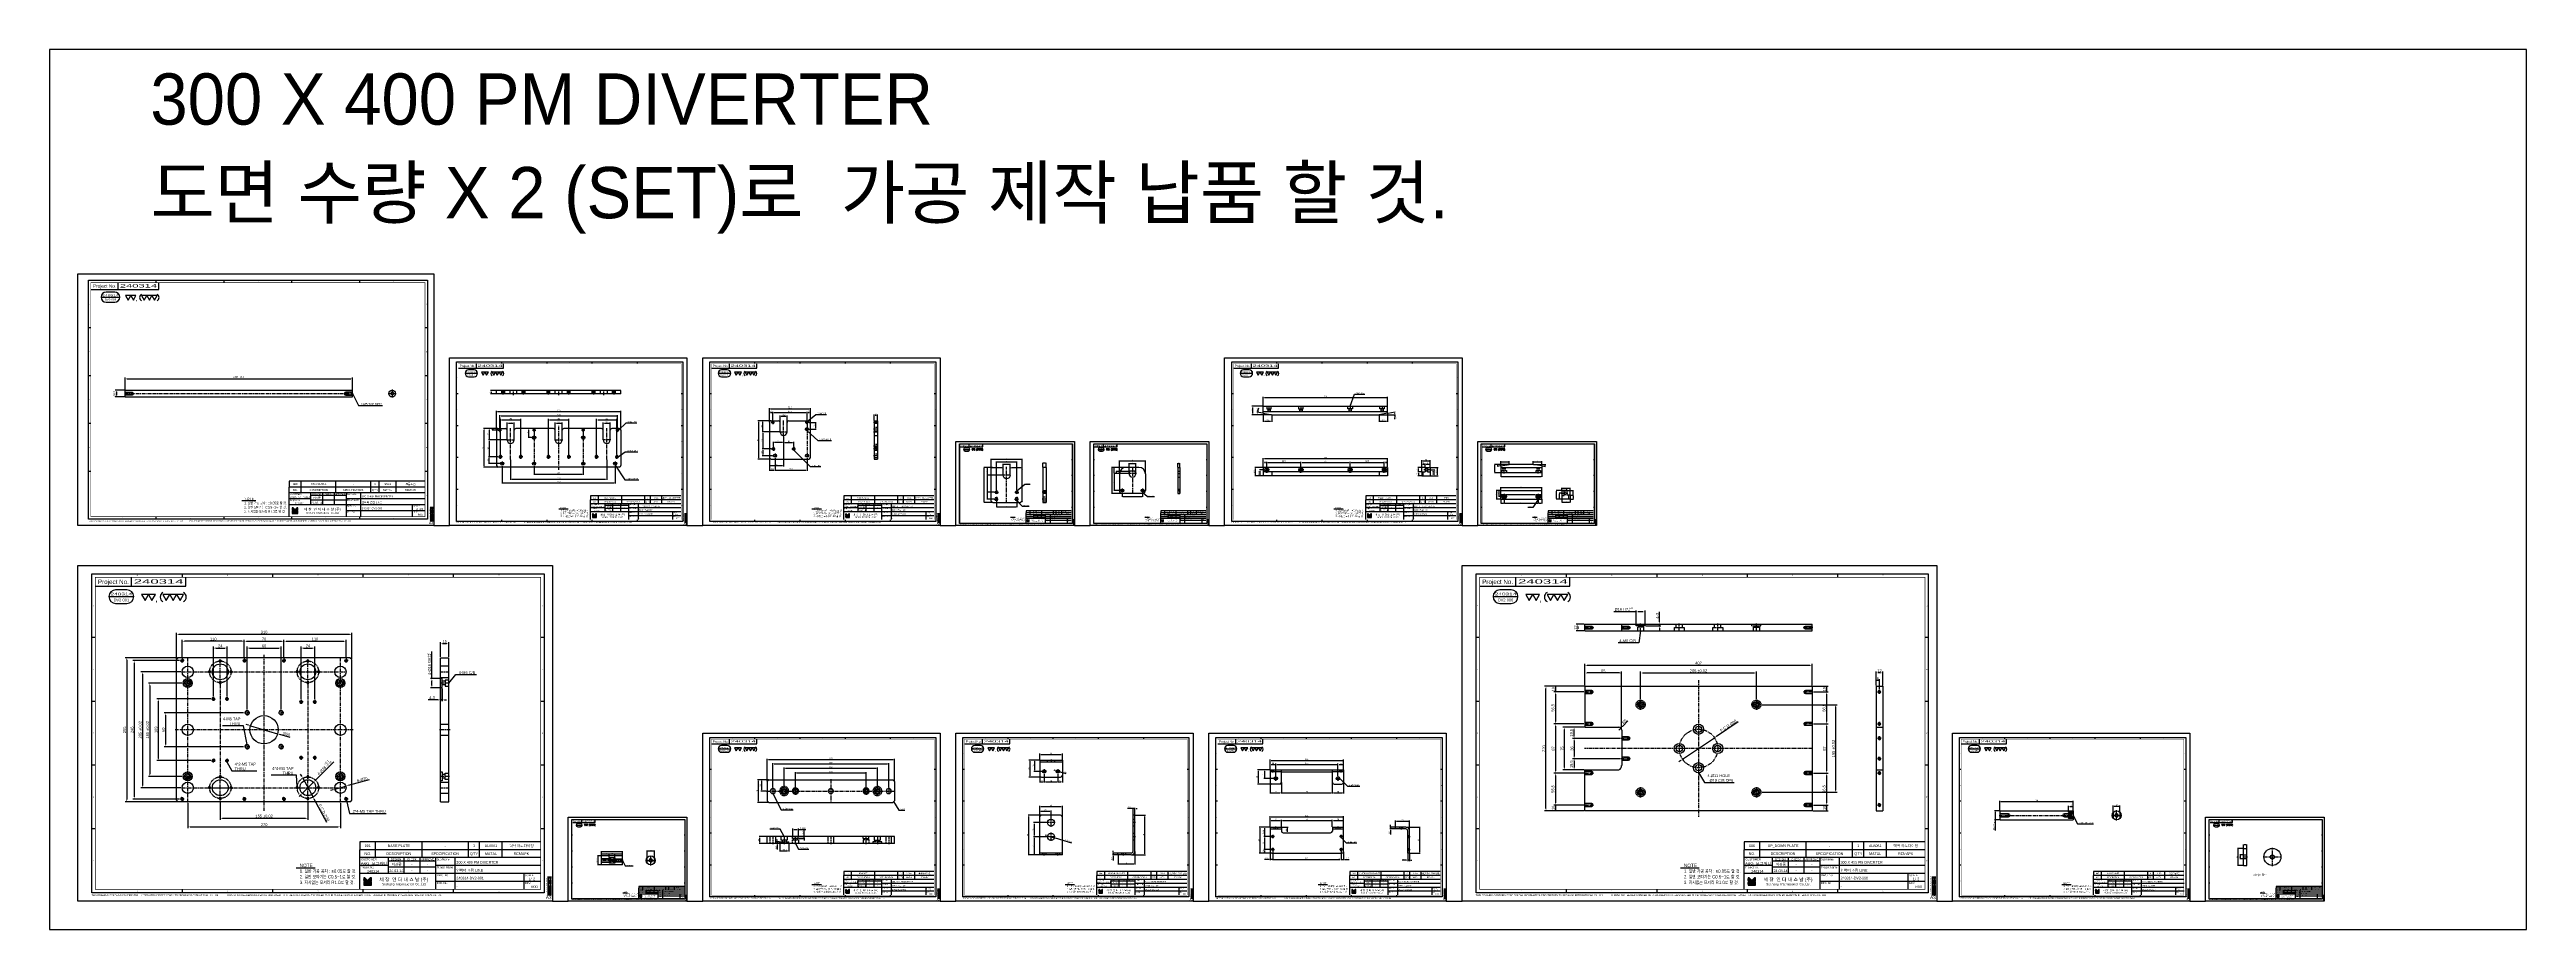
# Model space of a CAD drawing. Header units: inches. Extents: x 0 to 77285, y -118 to 40065.
# Drawn here: x 71242 to 75625, y 27602 to 29158 of the extents above; entities that cross this region are included whole.
import ezdxf
from ezdxf.enums import TextEntityAlignment as Align

# ---------------------------------------------------------------- set-up
doc = ezdxf.new("R2010")
doc.units = ezdxf.units.IN
doc.header["$LTSCALE"] = 5
doc.header["$MEASUREMENT"] = 0
for name, pattern in [('CENTER', [2, 1.25, -0.25, 0.25, -0.25]), ('HIDDEN', [0.375, 0.25, -0.125]), ('PHANTOM', [2.5, 1.25, -0.25, 0.25, -0.25, 0.25, -0.25])]:
    doc.linetypes.add(name, pattern=pattern)
for name, color, linetype in [('11', 1, 'CENTER'), ('22', 2, 'HIDDEN'), ('44', 4, 'Continuous'), ('55', 5, 'Continuous'), ('66', 6, 'PHANTOM'), ('77', 40, 'HIDDEN'), ('99', 181, 'Continuous'), ('A', 8, 'Continuous'), ('B', 123, 'Continuous'), ('D', 3, 'Continuous'), ('G', 231, 'Continuous'), ('T', 3, 'Continuous'), ('VV', 1, 'Continuous'), ('Y', 60, 'Continuous')]:
    doc.layers.add(name, color=color, linetype=linetype)
doc.layers.add('33', color=3, linetype='PHANTOM', lineweight=9)
doc.layers.add('88', color=35, linetype='Continuous', lineweight=5)
doc.styles.add('SCI', font='')
doc.styles.get('SCI').set_extended_font_data('Gulim')
doc.dimstyles.new('SCH', dxfattribs={"dimtxt": 2.5, "dimasz": 2, "dimexe": 1.25, "dimexo": 0.625, "dimtad": 1, "dimdec": 8, "dimtxsty": 'SCI', "dimcen": 2.5, "dimclrd": 4, "dimclre": 4, "dimclrt": 7, "dimadec": 8, "dimazin": 2, "dimtfac": 1, "dimtdec": 8, "dimtmove": 0, "dimatfit": 3, "dimfxl": 1, "dimarcsym": 0})

# ---------------------------------------------------------------- blocks, each defined once
blk = doc.blocks.new('J2')
for p, q in [((0, 2.25), (-2.6, 2.25)), ((-2.6, 2.25), (-1.3, 0)), ((-1.3, 0), (0, 2.25)), ((2.6, 2.25), (0, 2.25)), ((0, 2.25), (1.3, 0)), ((1.3, 0), (2.6, 2.25))]:
    blk.add_line(p, q)
blk = doc.blocks.new('J3')
for p, q in [((-3.9, 2.25), (-2.6, 0)), ((-1.3, 2.25), (-3.9, 2.25)), ((-2.6, 0), (-1.3, 2.25)), ((-1.3, 2.25), (0, 0)), ((1.3, 2.25), (-1.3, 2.25)), ((0, 0), (1.3, 2.25)), ((1.3, 2.25), (2.6, 0)), ((3.9, 2.25), (1.3, 2.25)), ((2.6, 0), (3.9, 2.25))]:
    blk.add_line(p, q)
blk = doc.blocks.new('A$C645fd8c3')
at = {"linetype": 'Continuous'}
h = blk.add_hatch(dxfattribs=at)
h.set_pattern_fill('ANSI31', color=5, scale=0.563055, style=0)
h.set_pattern_definition([(45, (-482.600826, -378.99261), (-0.04976753, 0.04976753), [])])
h.paths.add_polyline_path([(259.7, -279.3), (259.7, -276.2), (258.7, -276.2), (256.3, -278.6), (254, -276.2), (253, -276.2), (253, -279.3)])
h.paths.add_polyline_path([(253, -279.8), (253, -282.9), (259.7, -282.9), (259.7, -279.8)])
at = {"color": 2}
for p, q in [((12.5, -289.5), (12.5, -7.5)), ((12.5, -7.5), (412.5, -7.5)), ((92.5, -10), (92.5, -7.5)), ((172.5, -10), (172.5, -7.5)), ((252.5, -10), (252.5, -7.5)), ((332.5, -10), (332.5, -7.5)), ((412.5, -7.5), (412.5, -289.5)), ((15, -63.9), (12.5, -63.9)), ((412.5, -63.9), (410, -63.9)), ((15, -120.3), (12.5, -120.3)), ((412.5, -120.3), (410, -120.3)), ((15, -176.7), (12.5, -176.7)), ((412.5, -176.7), (410, -176.7)), ((15, -233.1), (12.5, -233.1)), ((412.5, -233.1), (410, -233.1)), ((412.5, -289.5), (12.5, -289.5)), ((92.5, -289.5), (92.5, -287)), ((172.5, -289.5), (172.5, -287)), ((252.5, -289.5), (252.5, -287)), ((332.5, -289.5), (332.5, -287))]:
    blk.add_line(p, q, dxfattribs=at)
at = {"color": 40}
for p, q in [((47.5, -18.5), (47.5, -10.5)), ((95.5, -18.5), (95.5, -10.5))]:
    blk.add_line(p, q, dxfattribs=at)
at = {"color": 7, "linetype": 'Continuous'}
blk.add_line((27.5, -27.6), (49.5, -27.6), dxfattribs=at)
for p, q in [((409.5, -244.5), (249.5, -244.5)), ((249.5, -244.5), (249.5, -251.5)), ((249.5, -286.5), (249.5, -251.5)), ((409.5, -251.5), (249.5, -251.5)), ((409.5, -258.5), (249.5, -258.5)), ((316.5, -261.5), (274.5, -261.5)), ((316.5, -258.5), (316.5, -286.5)), ((316.5, -267), (274.5, -267)), ((415.6, -275.4), (419.2, -275.4))]:
    blk.add_line(p, q)
at = {"color": 3}
for p, q in [((263.5, -251.5), (263.5, -244.5)), ((263.5, -258.5), (263.5, -251.5)), ((274.5, -258.5), (274.5, -272.5)), ((288.5, -258.5), (288.5, -272.5)), ((302.5, -258.5), (302.5, -272.5)), ((304.5, -251.5), (304.5, -244.5)), ((304.5, -258.5), (304.5, -251.5)), ((333.5, -258.5), (333.5, -286.5)), ((345.5, -251.5), (345.5, -244.5)), ((345.5, -258.5), (345.5, -251.5)), ((355.5, -251.5), (355.5, -244.5)), ((355.5, -258.5), (355.5, -251.5)), ((375.5, -251.5), (375.5, -244.5)), ((375.5, -258.5), (375.5, -251.5)), ((274.5, -265.5), (249.5, -265.5)), ((409.5, -272.5), (249.5, -272.5)), ((409.6, -265.5), (316.5, -265.5)), ((409.6, -279.5), (316.5, -279.5))]:
    blk.add_line(p, q, dxfattribs=at)
at = {"color": 5, "linetype": 'Continuous'}
for p, q in [((253, -276.2), (253, -279.3)), ((254, -276.2), (253, -276.2)), ((259.7, -279.3), (253, -279.3)), ((253, -279.8), (253, -282.9)), ((259.7, -279.8), (253, -279.8)), ((253, -282.9), (259.7, -282.9)), ((254, -276.2), (256.3, -278.6)), ((258.7, -276.2), (256.3, -278.6)), ((259.7, -276.2), (258.7, -276.2)), ((259.7, -279.3), (259.7, -276.2)), ((259.7, -282.9), (259.7, -279.8))]:
    blk.add_line(p, q, dxfattribs=at)
at = {"color": 40, "const_width": 0.5}
blk.add_lwpolyline([(15.5, -286.5), (15.5, -10.5), (409.5, -10.5), (409.5, -286.5)], close=True, dxfattribs=at)
at = {"color": 40}
blk.add_lwpolyline([(15.5, -18.5), (95.5, -18.5)], dxfattribs=at)
blk.add_lwpolyline([(33.5, -21.6, 1), (33.5, -33.6), (43.5, -33.6, 1), (43.5, -21.6)], format="xyb", close=True)
at = {"const_width": 0.257}
blk.add_lwpolyline([(193.3, -268), (209.9, -268)], dxfattribs=at)
at = {"color": 3}
blk.add_lwpolyline([(193.3, -267.4), (209.9, -267.4)], dxfattribs=at)
for centre, start, end in [((77.6, -28), 120, 240), ((91.2, -28), 300, 60)]:
    blk.add_arc(centre, 4.69, start, end)
at = {"layer": '11'}
blk.add_line((415.6, -276.4), (419.2, -276.4), dxfattribs=at)
at = {"layer": '22'}
blk.add_line((415.6, -277.4), (419.2, -277.4), dxfattribs=at)
at = {"layer": '33'}
blk.add_line((415.6, -278.4), (419.2, -278.4), dxfattribs=at)
at = {"layer": '44'}
blk.add_line((415.6, -279.4), (419.2, -279.4), dxfattribs=at)
at = {"layer": '55'}
blk.add_line((415.6, -280.4), (419.2, -280.4), dxfattribs=at)
at = {"layer": '66'}
blk.add_line((415.6, -281.4), (419.2, -281.4), dxfattribs=at)
at = {"layer": '77'}
blk.add_line((415.6, -282.4), (419.2, -282.4), dxfattribs=at)
at = {"layer": '88'}
blk.add_line((415.6, -283.4), (419.2, -283.4), dxfattribs=at)
at = {"layer": '99'}
blk.add_line((415.6, -284.4), (419.2, -284.4), dxfattribs=at)
at = {"layer": 'A'}
blk.add_line((415.6, -285.4), (419.2, -285.4), dxfattribs=at)
at = {"layer": 'B'}
blk.add_line((415.6, -286.4), (419.2, -286.4), dxfattribs=at)
at = {"layer": 'D'}
blk.add_line((415.6, -287.4), (419.2, -287.4), dxfattribs=at)
at = {"layer": 'Defpoints', "color": 1}
blk.add_lwpolyline([(0, -297), (0, 0), (420, 0), (420, -297)], close=True, dxfattribs=at)
at = {"layer": 'G'}
blk.add_line((415.6, -288.4), (419.2, -288.4), dxfattribs=at)
at = {"layer": 'T'}
for p, q in [((394.5, -272.5), (394.5, -286.5)), ((415.6, -289.4), (419.2, -289.4))]:
    blk.add_line(p, q, dxfattribs=at)
at = {"layer": 'VV'}
blk.add_line((415.6, -291.4), (419.2, -291.4), dxfattribs=at)
at = {"layer": 'Y'}
blk.add_line((415.6, -290.4), (419.2, -290.4), dxfattribs=at)
at = {"xscale": 2.34375, "yscale": 2.34375, "zscale": 2.34375}
for name, p in [('J2', (62.5, -31)), ('J3', (84.4, -31))]:
    blk.add_blockref(name, p, dxfattribs=at)
at = {"style": 'SCI'}
for s, height, p in [('Project No.', 4, (31.5, -14.5)), (',', 5.86, (69.6, -29.1)), ('NO.', 2.31, (256.5, -255)), ('DESCRIPTION', 2.308, (284, -255)), ('DESIGN', 1.73, (281.5, -260)), ('CHECK', 1.73, (295.5, -260)), ('APPROVE', 1.73, (309.5, -260)), ('SPECIFICATION', 2.308, (325, -255)), ("Q'TY", 2.31, (350.5, -255)), ('MATAL', 2.31, (365.5, -255)), ('REMAPK', 2.31, (392.5, -255)), ('세 창  인 터 내 쇼 날 (주)', 3.03, (288.4, -277.8)), ('Sechang  International  Co.,Ltd.', 2.02, (288.7, -281.9)), ('이경중', 2.31, (282, -264.4)), ('-', 2.31, (295.5, -264.2)), ('-', 2.31, (309.5, -264.2)), ('0', 0.6, (414.6, -275.4))]:
    blk.add_text(s, height=height, dxfattribs=at).set_placement(p, align=Align.MIDDLE_CENTER)
at = {"color": 2, "style": 'SCI'}
for s, p in [('1', (52.5, -8.8)), ('2', (132.5, -8.8)), ('3', (212.5, -8.8)), ('4', (292.5, -8.8)), ('5', (372.5, -8.8)), ('A', (13.8, -35.7)), ('A', (411.2, -35.7)), ('B', (13.8, -92.1)), ('B', (411.2, -92.1)), ('C', (13.8, -148.5)), ('C', (411.2, -148.5)), ('D', (13.8, -204.9)), ('D', (411.2, -204.9)), ('E', (13.8, -261.3)), ('E', (411.2, -261.3)), ('E', (411.2, -261.3)), ('1', (52.5, -288.2)), ('2', (132.5, -288.2)), ('3', (212.5, -288.2)), ('4', (292.5, -288.2)), ('5', (372.5, -288.2))]:
    blk.add_text(s, height=1, dxfattribs=at).set_placement(p, align=Align.MIDDLE_CENTER)
at = {"style": 'SCI'}
for s, height, p in [('CUSTOMER', 1.73, (250.7, -260)), ('Sub Name', 1.73, (317.5, -260)), ('Project No.', 1.731, (250.5, -267)), ('Project Name', 1.731, (317.5, -267)), ('DWG. No.', 1.73, (317.5, -274)), ('REF. No.', 1.73, (317.5, -281)), ('SCALE', 1.73, (395.5, -274)), ('REV.', 1.73, (395.5, -281))]:
    blk.add_text(s, height=height, dxfattribs=at).set_placement(p, align=Align.MIDDLE_LEFT)
at = {"color": 40, "style": 'SCI'}
for s, p in [('-', (295.5, -269.7)), ('-', (309.5, -269.7)), ('1/', (400.1, -277.3))]:
    blk.add_text(s, height=2.31, dxfattribs=at).set_placement(p, align=Align.MIDDLE_CENTER)
at = {"color": 3, "linetype": 'Continuous', "style": 'SCI'}
for s, p in [('THIS DRAWING CONTAINS CONFIDENTIAL INFORMATION PROPRIETARY TO SECHANG INTERNATIONAL Co., Ltd  ', (12.1, -292.5)), ('IT MUST NOT BE REPRODUCED OR DISCLOSED TO OTHERS OR USED IN ANY OTHER WAY IN WHOLE OR PART EXCEPT AN AUTHORIZED IN WRITING BY SECHANG INTERNATIONAL Co., Ltd.', (131.9, -292.4))]:
    blk.add_text(s, height=1.5, dxfattribs=at).set_placement(p)
at = {"color": 2, "style": 'SCI'}
blk.add_text('A3', height=3, dxfattribs=at).set_placement((419.1, -296.1), align=Align.BOTTOM_RIGHT)
at = {"color": 40, "insert": (196.3, -263.9), "char_height": 3, "attachment_point": 1, "style": 'SCI'}
blk.add_mtext_dynamic_manual_height_columns('NOTE{\\W0.8;\\P1. 일반 가공 공차 : %%P0.05로 할 것.\\P2. 일반 모따기는 C0.5~1로 할 것.\\P3. 지시없는 모서리 R1.0로 할 것.}', width=205.982, gutter_width=1.29, heights=[0], dxfattribs=at)
at = {"layer": '11', "style": 'SCI'}
blk.add_text('11', height=0.6, dxfattribs=at).set_placement((414.6, -276.4), align=Align.MIDDLE_CENTER)
at = {"layer": '22', "style": 'SCI'}
blk.add_text('22', height=0.6, dxfattribs=at).set_placement((414.6, -277.4), align=Align.MIDDLE_CENTER)
at = {"layer": '33', "style": 'SCI'}
blk.add_text('33', height=0.6, dxfattribs=at).set_placement((414.6, -278.4), align=Align.MIDDLE_CENTER)
at = {"layer": '44', "style": 'SCI'}
blk.add_text('44', height=0.6, dxfattribs=at).set_placement((414.6, -279.4), align=Align.MIDDLE_CENTER)
at = {"layer": '55', "style": 'SCI'}
blk.add_text('55', height=0.6, dxfattribs=at).set_placement((414.6, -280.4), align=Align.MIDDLE_CENTER)
at = {"layer": '66', "style": 'SCI'}
blk.add_text('66', height=0.6, dxfattribs=at).set_placement((414.6, -281.4), align=Align.MIDDLE_CENTER)
at = {"layer": '77', "style": 'SCI'}
blk.add_text('77', height=0.6, dxfattribs=at).set_placement((414.6, -282.4), align=Align.MIDDLE_CENTER)
at = {"layer": '88', "style": 'SCI'}
blk.add_text('88', height=0.6, dxfattribs=at).set_placement((414.6, -283.4), align=Align.MIDDLE_CENTER)
at = {"layer": '99', "style": 'SCI'}
blk.add_text('99', height=0.6, dxfattribs=at).set_placement((414.6, -284.4), align=Align.MIDDLE_CENTER)
at = {"layer": 'A', "style": 'SCI'}
blk.add_text('A', height=0.6, dxfattribs=at).set_placement((414.6, -285.4), align=Align.MIDDLE_CENTER)
at = {"layer": 'B', "style": 'SCI'}
blk.add_text('B', height=0.6, dxfattribs=at).set_placement((414.6, -286.4), align=Align.MIDDLE_CENTER)
at = {"layer": 'D', "style": 'SCI'}
blk.add_text('D', height=0.6, dxfattribs=at).set_placement((414.6, -287.4), align=Align.MIDDLE_CENTER)
at = {"layer": 'G', "style": 'SCI'}
blk.add_text('G', height=0.6, dxfattribs=at).set_placement((414.6, -288.4), align=Align.MIDDLE_CENTER)
at = {"layer": 'T', "style": 'SCI'}
blk.add_text('T', height=0.6, dxfattribs=at).set_placement((414.6, -289.4), align=Align.MIDDLE_CENTER)
at = {"layer": 'VV', "style": 'SCI'}
blk.add_text('V', height=0.6, dxfattribs=at).set_placement((414.6, -291.4), align=Align.MIDDLE_CENTER)
at = {"layer": 'Y', "style": 'SCI'}
blk.add_text('Y', height=0.6, dxfattribs=at).set_placement((414.6, -290.4), align=Align.MIDDLE_CENTER)
blk = doc.blocks.new('A$C9b6f1385')
for p, q in [((110, 12, 0), (-110, 12, 0)), ((-110, 12, 0), (-110, 0, 0)), ((110, 0, 0), (-110, 0, 0)), ((110, 12, 0), (110, 0, 0))]:
    blk.add_line(p, q)
for centre in [(-100, 6, 0), (-43.5, 6), (43.5, 6, 0), (100, 6, 0)]:
    blk.add_circle(centre, 2.07)
at = {"layer": '11'}
for p, q in [((-96.5, 6, 0), (-103.5, 6, 0)), ((-100, 9.5, 0), (-100, 2.5, 0)), ((-40, 6), (-47, 6)), ((-43.5, 9.5), (-43.5, 2.5)), ((-14.5, 6, 0), (-21.5, 6, 0)), ((-18, 9.5, 0), (-18, 2.5, 0)), ((21.5, 6, 0), (14.5, 6, 0)), ((18, 9.5, 0), (18, 2.5, 0)), ((47, 6, 0), (40, 6, 0)), ((43.5, 9.5, 0), (43.5, 2.5, 0)), ((103.5, 6, 0), (96.5, 6, 0)), ((100, 9.5, 0), (100, 2.5, 0))]:
    blk.add_line(p, q, dxfattribs=at)
at = {"layer": '22'}
for p, q in [((-37.5, 12, 0), (-37.5, 0, 0)), ((37.5, 12, 0), (37.5, 0, 0))]:
    blk.add_line(p, q, dxfattribs=at)
for centre in [(-18, 6, 0), (18, 6, 0)]:
    blk.add_circle(centre, 2.07, dxfattribs=at)
at = {"layer": 'T'}
for centre in [(-100, 6, 0), (-43.5, 6), (-18, 6, 0), (18, 6, 0), (43.5, 6, 0), (100, 6, 0)]:
    blk.add_arc(centre, 2.5, 15, 285, dxfattribs=at)
blk = doc.blocks.new('A$C14d83b63')
for p, q in [((-110, 65, 0), (-110, 3, 0)), ((-107, 68, 0), (-94.1, 68)), ((-91.1, 48), (-91.1, 65)), ((-78.9, 48), (-78.9, 65)), ((-9.1, 68), (-75.9, 68)), ((-6.1, 48), (-6.1, 65)), ((6.1, 48), (6.1, 65)), ((75.9, 68), (9.1, 68)), ((78.9, 48), (78.9, 65)), ((91.1, 48), (91.1, 65)), ((107, 68, 0), (94.1, 68)), ((110, 65, 0), (110, 3, 0)), ((107, 0, 0), (-107, 0, 0))]:
    blk.add_line(p, q)
for centre, radius in [((-104, 65), 1.62), ((-43.5, 52, 0), 3), ((-43.5, 65, 0), 1.62), ((43.5, 52, 0), 3), ((43.5, 65, 0), 1.62), ((104, 65), 1.62), ((-103, 18), 2.07), ((-100, 6), 2.75), ((-67, 18), 2.07), ((-43.5, 6, 0), 2.75), ((-18, 18), 2.07), ((18, 18), 2.07), ((43.5, 6, 0), 2.75), ((43.5, 6, 0), 2.75), ((67, 18), 2.07), ((100, 6, 0), 2.75), ((103, 18), 2.07)]:
    blk.add_circle(centre, radius)
for centre, radius, start, end in [((-107, 65, 0), 3, 90, 180), ((-94.1, 65), 3, 0, 90), ((-85, 48), 6.1, 180, 0), ((-75.9, 65), 3, 90, 180), ((-9.1, 65), 3, 0, 90), ((0, 48), 6.1, 180, 0), ((9.1, 65), 3, 90, 180), ((75.9, 65), 3, 0, 90), ((85, 48), 6.1, 180, 0), ((94.1, 65), 3, 90, 180), ((107, 65, 0), 3, 0, 90), ((-107, 3, 0), 3, 180, 270), ((107, 3, 0), 3, 270, 0)]:
    blk.add_arc(centre, radius, start, end)
at = {"layer": '11'}
for p, q in [((-107, 65), (-101, 65)), ((-104, 68), (-104, 62)), ((-92.1, 48), (-77.9, 48)), ((-85, 13.5), (-85, 69)), ((-47.5, 52, 0), (-39.5, 52, 0)), ((-46.5, 65, 0), (-40.5, 65, 0)), ((-43.5, 68, 0), (-43.5, 62, 0)), ((-43.5, 56, 0), (-43.5, 48, 0)), ((-7.1, 48), (7.1, 48)), ((0, -5), (0, 73)), ((47.5, 52, 0), (39.5, 52, 0)), ((46.5, 65, 0), (40.5, 65, 0)), ((43.5, 68, 0), (43.5, 62, 0)), ((43.5, 56, 0), (43.5, 48, 0)), ((92.1, 48), (77.9, 48)), ((85, 13.5), (85, 69)), ((107, 65), (101, 65)), ((104, 68), (104, 62)), ((-99.5, 18), (-106.5, 18)), ((-96.3, 6), (-103.8, 6)), ((-103, 21.5), (-103, 14.5)), ((-100, 9.7), (-100, 2.2)), ((-63.5, 18), (-70.5, 18)), ((-67, 21.5), (-67, 14.5)), ((-39.7, 6, 0), (-47.2, 6, 0)), ((-43.5, 9.7, 0), (-43.5, 2.2, 0)), ((-14.5, 18), (-21.5, 18)), ((-18, 21.5), (-18, 14.5)), ((21.5, 18), (14.5, 18)), ((18, 21.5), (18, 14.5)), ((39.7, 6, 0), (47.2, 6, 0)), ((39.7, 6, 0), (47.2, 6, 0)), ((43.5, 9.7, 0), (43.5, 2.2, 0)), ((43.5, 9.7, 0), (43.5, 2.2, 0)), ((70.5, 18), (63.5, 18)), ((67, 21.5), (67, 14.5)), ((103.7, 6, 0), (96.2, 6, 0)), ((106.5, 18), (99.5, 18)), ((100, 9.7, 0), (100, 2.2, 0)), ((103, 21.5), (103, 14.5))]:
    blk.add_line(p, q, dxfattribs=at)
at = {"layer": 'T'}
for centre, radius, start, end in [((-104, 65), 2, 255, 165), ((-43.5, 65, 0), 2, 255, 165), ((43.5, 65, 0), 2, 15, 285), ((104, 65), 2, 15, 285), ((-103, 18), 2.5, 15, 285), ((-67, 18), 2.5, 15, 285), ((-18, 18), 2.5, 15, 285), ((18, 18), 2.5, 15, 285), ((67, 18), 2.5, 15, 285), ((103, 18), 2.5, 15, 285)]:
    blk.add_arc(centre, radius, start, end, dxfattribs=at)
blk = doc.blocks.new('A$C4405bfb3')
for p, q in [((-20, 59), (-20, -3)), ((-17, 62), (-4.1, 62)), ((-1.1, 42), (-1.1, 59)), ((11.1, 42), (11.1, 59)), ((14.1, 62), (49.5, 62, 0)), ((52.5, -3, 0), (52.5, 59, 0)), ((-17, -6), (49.5, -6, 0))]:
    blk.add_line(p, q)
for centre, radius in [((-14, 59), 1.62), ((46.5, 47, 0), 2.75), ((46.5, 59, 0), 1.62), ((-13, 12), 2.07), ((-10, 0), 2.75), ((23, 12), 2.07), ((46.5, 0, 0), 2.75)]:
    blk.add_circle(centre, radius)
for centre, radius, start, end in [((-17, 59), 3, 90, 180), ((-4.1, 59), 3, 0, 90), ((14.1, 59), 3, 90, 180), ((49.5, 59, 0), 3, 0, 90), ((5, 42), 6.1, 180, 0), ((-17, -3), 3, 180, 270), ((49.5, -3, 0), 3, 270, 0)]:
    blk.add_arc(centre, radius, start, end)
at = {"layer": '11'}
for p, q in [((-17, 59), (-11, 59)), ((-14, 62), (-14, 56)), ((5, 34.9), (5, 63)), ((42.5, 47, 0), (50.5, 47, 0)), ((49.5, 59, 0), (43.5, 59, 0)), ((46.5, 62, 0), (46.5, 56, 0)), ((46.5, 51, 0), (46.5, 43, 0)), ((-16.5, 12), (-9.5, 12)), ((-13.8, 0), (-6.2, 0)), ((-13, 15.5), (-13, 8.5)), ((-10, 3.7), (-10, -3.8)), ((-2.1, 42), (12.1, 42)), ((19.5, 12), (26.5, 12)), ((23, 15.5), (23, 8.5)), ((46.5, 3.7, 0), (46.5, -3.8, 0)), ((42.8, 0, 0), (50.3, 0, 0))]:
    blk.add_line(p, q, dxfattribs=at)
at = {"layer": 'T'}
for centre, radius, start, end in [((-14, 59), 2, 255, 165), ((46.5, 59, 0), 2, 15, 285), ((-13, 12), 2.5, 255, 165), ((23, 12), 2.5, 255, 165)]:
    blk.add_arc(centre, radius, start, end, dxfattribs=at)
blk = doc.blocks.new('A$C91b4c871')
for p, q in [((-27.5, 3, 0), (-27.5, 59, 0)), ((-9.1, 62, 0), (-24.5, 62, 0)), ((-6.1, 48, 0), (-6.1, 59, 0)), ((6.1, 48, 0), (6.1, 59, 0)), ((24.5, 62), (9.1, 62, 0)), ((27.5, 3, 0), (27.5, 59, 0)), ((24.5, 0, 0), (-24.5, 0, 0))]:
    blk.add_line(p, q)
for centre, radius in [((-18, 6, 0), 2.75), ((-18, 18, 0), 2.07), ((18, 6, 0), 2.75), ((18, 18, 0), 2.07)]:
    blk.add_circle(centre, radius)
for centre, radius, start, end in [((-24.5, 59, 0), 3, 90, 180), ((-9.1, 59, 0), 3, 0, 90), ((0, 48, 0), 6.1, 180, 0), ((9.1, 59, 0), 3, 90, 180), ((24.5, 59, 0), 3, 0, 90), ((-24.5, 3, 0), 3, 180, 270), ((24.5, 3, 0), 3, 270, 0)]:
    blk.add_arc(centre, radius, start, end)
at = {"layer": '11'}
for p, q in [((-7.1, 48, 0), (7.1, 48, 0)), ((0, -1, 0), (0, 63, 0)), ((-14.2, 6, 0), (-21.7, 6, 0)), ((-14.5, 18, 0), (-21.5, 18, 0)), ((-18, 21.5, 0), (-18, 14.5, 0)), ((-18, 9.7, 0), (-18, 2.2, 0)), ((21.8, 6, 0), (14.3, 6, 0)), ((21.5, 18, 0), (14.5, 18, 0)), ((18, 21.5, 0), (18, 14.5, 0)), ((18, 9.7, 0), (18, 2.2, 0))]:
    blk.add_line(p, q, dxfattribs=at)
at = {"layer": 'T'}
for centre in [(-18, 18, 0), (18, 18, 0)]:
    blk.add_arc(centre, 2.5, 15, 285, dxfattribs=at)
blk = doc.blocks.new('A$C3262c218')
for p, q in [((-16, 10.5), (56.5, 10.5, 0)), ((-16, -4.5), (-16, 10.5)), ((56.5, -4.5, 0), (56.5, 10.5, 0)), ((-16, -4.5), (56.5, -4.5, 0))]:
    blk.add_line(p, q)
for centre, radius in [((-10, 0), 4), ((-10, 0), 2.25), ((50.5, 0, 0), 4), ((50.5, 0, 0), 2.25)]:
    blk.add_circle(centre, radius)
at = {"layer": '11'}
for p, q in [((-15, 0), (-5, 0)), ((-10, 5), (-10, -5)), ((45.5, 0, 0), (55.5, 0, 0)), ((50.5, 5, 0), (50.5, -5, 0))]:
    blk.add_line(p, q, dxfattribs=at)
at = {"layer": '22'}
blk.add_line((-16, 3.5), (56.5, 3.5, 0), dxfattribs=at)
blk = doc.blocks.new('A$C77d2b8db')
for p, q in [((200, 10.5), (-20, 10.5)), ((-20, -4.5), (-20, 10.5)), ((200, 3.5), (-20, 3.5)), ((-5, 3.5), (-5, 10.5)), ((185, 3.5), (185, 10.5)), ((200, -4.5), (200, 10.5)), ((200, -4.5), (-20, -4.5))]:
    blk.add_line(p, q)
for centre in [(-14, 0), (46.5, 0, 0), (133.5, 0, 0), (194, 0)]:
    blk.add_circle(centre, 2.25)
at = {"layer": '11'}
for p, q in [((-9, 0), (-19, 0)), ((-14, 5), (-14, -5)), ((51.5, 0, 0), (41.5, 0, 0)), ((46.5, 5, 0), (46.5, -5, 0)), ((138.5, 0, 0), (128.5, 0, 0)), ((133.5, 5, 0), (133.5, -5, 0)), ((194, 5), (194, -5)), ((199, 0), (189, 0))]:
    blk.add_line(p, q, dxfattribs=at)
at = {"layer": '22'}
for centre in [(-14, 0), (46.5, 0, 0), (133.5, 0, 0), (194, 0)]:
    blk.add_circle(centre, 4, dxfattribs=at)
blk = doc.blocks.new('A$C9ce8eb0b')
for p, q in [((112.5, 0, 0), (-112.5, 0, 0)), ((-112.5, -12, 0), (-112.5, 0, 0)), ((112.5, -12, 0), (112.5, 0, 0)), ((112.5, -12, 0), (-112.5, -12, 0))]:
    blk.add_line(p, q)
at = {"layer": '11'}
for p, q in [((-102.5, 1, 0), (-102.5, -13, 0)), ((-82.5, 1, 0), (-82.5, -13, 0)), ((-62.5, -13, 0), (-62.5, 1, 0)), ((0, 1), (0, -13)), ((62.5, -13, -4258.9), (62.5, 1, -4258.9)), ((82.5, 1, -4258.9), (82.5, -13, -4258.9)), ((102.5, 1, -4258.9), (102.5, -13, -4258.9))]:
    blk.add_line(p, q, dxfattribs=at)
at = {"layer": '22'}
for p, q in [((-107, -12, 0), (-107, 0, 0)), ((-98, 0, 0), (-98, -12, 0)), ((-88, -6.5, 0), (-88, 0, 0)), ((-77, 0, 0), (-77, -6.5, 0)), ((-67.5, -3, 0), (-67.5, 0, 0)), ((-57.5, -3, 0), (-57.5, 0, 0)), ((-4.5, -12), (-4.5, 0)), ((4.5, 0), (4.5, -12)), ((57.5, -3, -4258.9), (57.5, 0, -4258.9)), ((67.5, -3, -4258.9), (67.5, 0, -4258.9)), ((77, 0, -4258.9), (77, -6.5, -4258.9)), ((88, -6.5, -4258.9), (88, 0, -4258.9)), ((98, -12, -4258.9), (98, 0, -4258.9)), ((107, 0, -4258.9), (107, -12, -4258.9)), ((-90.5, -12, 0), (-90.5, -9, 0)), ((-90.5, -9, 0), (-74.5, -9, 0)), ((-77, -6.5, 0), (-88, -6.5, 0)), ((-85.8, -6.5, 0), (-85.8, -9, 0)), ((-79.2, -6.5, 0), (-79.2, -9, 0)), ((-74.5, -12, 0), (-74.5, -9, 0)), ((-68, -12, 0), (-68, -5.5, 0)), ((-68, -5.5, 0), (-57, -5.5, 0)), ((-57.5, -3, 0), (-67.5, -3, 0)), ((-65.8, -5.5, 0), (-65.8, -3, 0)), ((-59.2, -5.5, 0), (-59.2, -3, 0)), ((-57, -5.5, 0), (-57, -12, 0)), ((68, -5.5, -4258.9), (57, -5.5, -4258.9)), ((57, -5.5, -4258.9), (57, -12, -4258.9)), ((57.5, -3, -4258.9), (67.5, -3, -4258.9)), ((59.2, -5.5, -4258.9), (59.2, -3, -4258.9)), ((65.8, -5.5, -4258.9), (65.8, -3, -4258.9)), ((68, -12, -4258.9), (68, -5.5, -4258.9)), ((90.5, -9, -4258.9), (74.5, -9, -4258.9)), ((74.5, -9, -4258.9), (74.5, -12, -4258.9)), ((77, -6.5, -4258.9), (88, -6.5, -4258.9)), ((79.2, -6.5, -4258.9), (79.2, -9, -4258.9)), ((85.8, -6.5, -4258.9), (85.8, -9, -4258.9)), ((90.5, -12, -4258.9), (90.5, -9, -4258.9))]:
    blk.add_line(p, q, dxfattribs=at)
blk = doc.blocks.new('A$C448e6869')
for p, q in [((0, 0), (0, -15)), ((0, 0), (255, 0)), ((15, -15), (15, 0)), ((35, 0), (35, -15)), ((37, -3, -4258.9), (37, 0, -4258.9)), ((53, 0, -4258.9), (53, -3, -4258.9)), ((117.5, -15), (117.5, 0)), ((137.5, 0), (137.5, -15)), ((202, 0), (202, -3)), ((218, -3), (218, 0)), ((220, 0), (220, -15)), ((240, -15), (240, 0)), ((255, 0), (255, -15)), ((0, -15), (255, -15)), ((53, -3, -4258.9), (37, -3, -4258.9)), ((39.5, -15, -4258.9), (39.5, -8.5, -4258.9)), ((39.5, -8.5, -4258.9), (50.5, -8.5, -4258.9)), ((41.7, -8.5, -4258.9), (41.7, -3, -4258.9)), ((48.3, -8.5, -4258.9), (48.3, -3, -4258.9)), ((50.5, -8.5, -4258.9), (50.5, -15, -4258.9)), ((202, -3), (218, -3)), ((215.5, -8.5), (204.5, -8.5)), ((204.5, -8.5), (204.5, -15)), ((206.7, -8.5), (206.7, -3)), ((213.3, -8.5), (213.3, -3)), ((215.5, -15), (215.5, -8.5))]:
    blk.add_line(p, q)
at = {"layer": '11'}
for p, q in [((25, 1), (25, -16)), ((45, -16, -4258.9), (45, 1, -4258.9)), ((127.5, -17), (127.5, 2)), ((210, -16), (210, 1)), ((230, 1), (230, -16))]:
    blk.add_line(p, q, dxfattribs=at)
blk = doc.blocks.new('A$Cc10e75fd')
for p, q in [((220, 0, 0), (0, 0)), ((0, -12.4), (0, 0)), ((220, -12.4), (220, 0)), ((220, -9, 0), (0, -9)), ((0, -12.4), (15, -15)), ((205, -15, 0), (15, -15)), ((220, -12.4), (205, -15))]:
    blk.add_line(p, q)
at = {"layer": '11'}
for p, q in [((10, 1), (10, -10)), ((66.5, 1), (66.5, -10)), ((153.5, 1), (153.5, -10)), ((210, 1), (210, -10))]:
    blk.add_line(p, q, dxfattribs=at)
at = {"layer": '22'}
for p, q in [((6, 0), (6, -4.4)), ((14, -4.4), (14, 0)), ((62.5, 0), (62.5, -4.4)), ((70.5, -4.4), (70.5, 0)), ((149.5, -4.4), (149.5, 0)), ((157.5, 0), (157.5, -4.4)), ((206, -4.4), (206, 0)), ((214, 0), (214, -4.4)), ((6, -4.4), (14, -4.4)), ((7.8, -4.4), (7.8, -9)), ((12.3, -4.4), (12.3, -9)), ((62.5, -4.4), (70.5, -4.4)), ((64.3, -4.4), (64.3, -9)), ((68.8, -4.4), (68.8, -9)), ((157.5, -4.4), (149.5, -4.4)), ((151.2, -4.4), (151.2, -9)), ((155.7, -4.4), (155.7, -9)), ((214, -4.4), (206, -4.4)), ((207.8, -4.4), (207.8, -9)), ((212.3, -4.4), (212.3, -9))]:
    blk.add_line(p, q, dxfattribs=at)
blk = doc.blocks.new('A$C22a9786e')
for p, q in [((32.5, -367), (32.5, 35)), ((32.5, 35), (105, 35, 0)), ((105, 35, 0), (105, -25, 0)), ((180, 35), (180, -25)), ((252.5, 35), (180, 35)), ((252.5, 35), (252.5, -367)), ((175, -30), (112.5, -30, 0)), ((252.5, -367), (32.5, -367))]:
    blk.add_line(p, q)
for centre, radius in [((65, -63.5, 0), 5.5), ((65, -63.5, 0), 3.3), ((220, -63.5, 0), 5.5), ((220, -63.5, 0), 3.3), ((142.5, -132), 9), ((142.5, -132), 5.5), ((108.5, -166), 9), ((108.5, -166), 5.5), ((176.5, -166), 9), ((176.5, -166), 5.5), ((142.5, -200), 9), ((142.5, -200), 5.5), ((65, -268.5, 0), 5.5), ((65, -268.5, 0), 3.3), ((220, -268.5, 0), 5.5), ((220, -268.5, 0), 3.3)]:
    blk.add_circle(centre, radius)
for centre, radius, start, end in [((112.2, -22.3, 0), 7.67, 200.3083, 272.3116), ((175, -25, 0), 5, 270, 0)]:
    blk.add_arc(centre, radius, start, end)
at = {"layer": '11'}
for p, q in [((42.5, 36), (42.5, 19.2)), ((99, 36), (99, 19.2)), ((142.5, -368), (142.5, 36)), ((186, 36), (186, 19.2)), ((242.5, 36), (242.5, 19.2)), ((124.5, -29, 0), (124.5, -45.8, 0)), ((160.5, -29), (160.5, -45.8)), ((56, -63.5, 0), (74, -63.5, 0)), ((65, -72.5, 0), (65, -54.5, 0)), ((211, -63.5, 0), (229, -63.5, 0)), ((220, -72.5, 0), (220, -54.5, 0)), ((263.5, -166), (21.5, -166)), ((65, -277.5, 0), (65, -259.5, 0)), ((220, -277.5, 0), (220, -259.5, 0)), ((74, -268.5, 0), (56, -268.5, 0)), ((229, -268.5, 0), (211, -268.5, 0)), ((42.5, -368), (42.5, -351.2)), ((99, -368, 0), (99, -351.2, 0)), ((186, -368), (186, -351.2)), ((242.5, -368), (242.5, -351.2))]:
    blk.add_line(p, q, dxfattribs=at)
blk.add_circle((142.5, -166), 34, dxfattribs=at)
at = {"layer": '22'}
for p, q in [((40, 23), (45, 23)), ((40.4, 35), (40.4, 21.4)), ((40.4, 21.4), (42.5, 20.2)), ((40.4, 21.4), (44.6, 21.4)), ((42.5, 20.2), (44.6, 21.4)), ((44.6, 21.4), (44.6, 35)), ((96.5, 23), (101.5, 23)), ((96.9, 35), (96.9, 21.4)), ((96.9, 21.4), (99, 20.2)), ((96.9, 21.4), (101.1, 21.4)), ((99, 20.2), (101.1, 21.4)), ((101.1, 21.4), (101.1, 35)), ((183.5, 23), (188.5, 23)), ((183.9, 35), (183.9, 21.4)), ((183.9, 21.4), (186, 20.2)), ((183.9, 21.4), (188.1, 21.4)), ((186, 20.2), (188.1, 21.4)), ((188.1, 21.4), (188.1, 35)), ((240, 23), (245, 23)), ((240.4, 35), (240.4, 21.4)), ((240.4, 21.4), (242.5, 20.2)), ((240.4, 21.4), (244.6, 21.4)), ((242.5, 20.2), (244.6, 21.4)), ((244.6, 21.4), (244.6, 35)), ((122, -42, 0), (127, -42, 0)), ((122.4, -30, 0), (122.4, -43.6, 0)), ((122.4, -43.6, 0), (124.5, -44.8, 0)), ((122.4, -43.6, 0), (126.6, -43.6, 0)), ((124.5, -44.8, 0), (126.6, -43.6, 0)), ((126.6, -43.6, 0), (126.6, -30, 0)), ((158, -42), (163, -42)), ((158.4, -30), (158.4, -43.6)), ((158.4, -43.6), (160.5, -44.8)), ((158.4, -43.6), (162.6, -43.6)), ((160.5, -44.8), (162.6, -43.6)), ((162.6, -43.6), (162.6, -30)), ((45, -355), (40, -355)), ((42.5, -352.2), (40.4, -353.4)), ((40.4, -353.4), (40.4, -367)), ((44.6, -353.4), (40.4, -353.4)), ((44.6, -353.4), (42.5, -352.2)), ((44.6, -367), (44.6, -353.4)), ((101.5, -355, 0), (96.5, -355, 0)), ((99, -352.2, 0), (96.9, -353.4, 0)), ((96.9, -353.4, 0), (96.9, -367, 0)), ((101.1, -353.4, 0), (96.9, -353.4, 0)), ((101.1, -353.4, 0), (99, -352.2, 0)), ((101.1, -367, 0), (101.1, -353.4, 0)), ((188.5, -355), (183.5, -355)), ((186, -352.2), (183.9, -353.4)), ((183.9, -353.4), (183.9, -367)), ((188.1, -353.4), (183.9, -353.4)), ((188.1, -353.4), (186, -352.2)), ((188.1, -367), (188.1, -353.4)), ((245, -355), (240, -355)), ((242.5, -352.2), (240.4, -353.4)), ((240.4, -353.4), (240.4, -367)), ((244.6, -353.4), (240.4, -353.4)), ((244.6, -353.4), (242.5, -352.2)), ((244.6, -367), (244.6, -353.4))]:
    blk.add_line(p, q, dxfattribs=at)
for centre in [(65, -63.5, 0), (220, -63.5, 0), (65, -268.5, 0), (220, -268.5, 0)]:
    blk.add_circle(centre, 8, dxfattribs=at)
at = {"layer": 'T'}
for p, q in [((40, 35), (40, 23)), ((40, 23), (40.4, 22.2)), ((44.6, 22.2), (45, 23)), ((45, 23), (45, 35)), ((96.5, 35), (96.5, 23)), ((96.5, 23), (96.9, 22.2)), ((101.1, 22.2), (101.5, 23)), ((101.5, 23), (101.5, 35)), ((183.5, 35), (183.5, 23)), ((183.5, 23), (183.9, 22.2)), ((188.1, 22.2), (188.5, 23)), ((188.5, 23), (188.5, 35)), ((240, 35), (240, 23)), ((240, 23), (240.4, 22.2)), ((244.6, 22.2), (245, 23)), ((245, 23), (245, 35)), ((122, -30, 0), (122, -42, 0)), ((122, -42, 0), (122.4, -42.8, 0)), ((126.6, -42.8, 0), (127, -42, 0)), ((127, -42, 0), (127, -30, 0)), ((158, -30), (158, -42)), ((158, -42), (158.4, -42.8)), ((162.6, -42.8), (163, -42)), ((163, -42), (163, -30)), ((40.4, -354.2), (40, -355)), ((40, -355), (40, -367)), ((45, -355), (44.6, -354.2)), ((45, -367), (45, -355)), ((96.9, -354.2, 0), (96.5, -355, 0)), ((96.5, -355, 0), (96.5, -367, 0)), ((101.5, -355, 0), (101.1, -354.2, 0)), ((101.5, -367, 0), (101.5, -355, 0)), ((183.9, -354.2), (183.5, -355)), ((183.5, -355), (183.5, -367)), ((188.5, -355), (188.1, -354.2)), ((188.5, -367), (188.5, -355)), ((240.4, -354.2), (240, -355)), ((240, -355), (240, -367)), ((245, -355), (244.6, -354.2)), ((245, -367), (245, -355))]:
    blk.add_line(p, q, dxfattribs=at)
blk = doc.blocks.new('A$C0221f32c')
for p, q in [((-6, -367), (-6, 35)), ((-6, 35), (6, 35)), ((6, -367), (6, 35)), ((-6, -367), (6, -367))]:
    blk.add_line(p, q)
at = {"layer": '11'}
blk.add_line((0, -368), (0, 36), dxfattribs=at)
at = {"layer": '22'}
for p, q in [((2.5, 23), (-2.5, 23)), ((-2.1, 21.4), (-2.1, 35)), ((0, 20.2), (-2.1, 21.4)), ((2.1, 21.4), (-2.1, 21.4)), ((2.1, 21.4), (0, 20.2)), ((2.1, 35), (2.1, 21.4)), ((2.5, -355), (-2.5, -355)), ((0, -352.2), (-2.1, -353.4)), ((-2.1, -353.4), (-2.1, -367)), ((2.1, -353.4), (-2.1, -353.4)), ((2.1, -353.4), (0, -352.2)), ((2.1, -367), (2.1, -353.4))]:
    blk.add_line(p, q, dxfattribs=at)
at = {"layer": 'T'}
for p, q in [((-2.5, 23), (-2.5, 35)), ((-2.1, 22.2), (-2.5, 23)), ((2.5, 23), (2.1, 22.2)), ((2.5, 35), (2.5, 23)), ((-2.1, -354.2), (-2.5, -355)), ((-2.5, -355), (-2.5, -367)), ((2.5, -355), (2.1, -354.2)), ((2.5, -367), (2.5, -355))]:
    blk.add_line(p, q, dxfattribs=at)
blk = doc.blocks.new('A$Ccec423bf')
for p, q in [((-15, 0, 0), (-87.5, 0, 0)), ((-87.5, -12.4, 0), (-87.5, 0, 0)), ((-15, -9, 0), (-87.5, -9, 0)), ((-87.5, -12.4, 0), (-72.5, -15, 0)), ((-30, -15, 0), (-72.5, -15, 0)), ((-15, -12.4, 0), (-30, -15, 0)), ((-15, -12.4, 0), (-15, 0, 0))]:
    blk.add_line(p, q)
at = {"layer": '11'}
for p, q in [((-81.5, 1, 0), (-81.5, -10, 0)), ((-21, 1, 0), (-21, -10, 0))]:
    blk.add_line(p, q, dxfattribs=at)
at = {"layer": '22'}
for p, q in [((-85.5, 0, 0), (-85.5, -4.4, 0)), ((-77.5, -4.4, 0), (-77.5, 0, 0)), ((-85.5, -4.4, 0), (-77.5, -4.4, 0)), ((-83.8, -4.4, 0), (-83.8, -9, 0)), ((-79.2, -4.4, 0), (-79.2, -9, 0)), ((-25, 0, 0), (-25, -4.4, 0)), ((-25, -4.4, 0), (-17, -4.4, 0)), ((-23.2, -4.4, 0), (-23.2, -9, 0)), ((-18.7, -4.4, 0), (-18.7, -9, 0)), ((-17, -4.4, 0), (-17, 0, 0))]:
    blk.add_line(p, q, dxfattribs=at)
blk = doc.blocks.new('A$Cc553b2fb')
for p, q in [((29.5, 252), (32.5, 255)), ((29.5, 3), (29.5, 252)), ((336.5, 255), (32.5, 255)), ((339.5, 252), (336.5, 255)), ((339.5, 3), (339.5, 252)), ((32.5, 0), (29.5, 3)), ((336.5, 0), (32.5, 0)), ((336.5, 0), (339.5, 3))]:
    blk.add_line(p, q)
for centre, radius in [((39.5, 250, 0), 2.07), ((49.5, 230), 10), ((88, 230, 0), 1.62), ((107, 230, 0), 14), ((107, 249, 0), 1.62), ((126, 230, 0), 1.62), ((149.5, 250, 0), 2.07), ((219.5, 250, 0), 2.07), ((243, 230, 0), 1.62), ((262, 230, 0), 14), ((262, 249, 0), 1.62), ((281, 230, 0), 1.62), ((319.5, 230), 10), ((329.5, 250, 0), 2.07), ((49.5, 210), 8), ((49.5, 210), 3.3), ((95, 182, 0), 2.07), ((107, 211, 0), 1.62), ((119, 182, 0), 2.07), ((250, 177, 0), 2.07), ((262, 211, 0), 1.62), ((274, 177, 0), 2.07), ((319.5, 210), 8), ((319.5, 210), 3.3), ((49.5, 127.5), 10), ((154.5, 157.5), 3.32), ((184.5, 127.5), 25), ((214.5, 157.5), 3.32), ((319.5, 127.5), 10), ((154.5, 97.5), 3.32), ((214.5, 97.5), 3.32), ((49.5, 45, -4258.9), 8), ((49.5, 45, -4258.9), 3.3), ((95, 73, 0), 2.07), ((107, 44, 0), 1.62), ((119, 73, 0), 2.07), ((250, 78, 0), 2.07), ((262, 44, 0), 1.62), ((274, 78, 0), 2.07), ((319.5, 45, -4258.9), 8), ((319.5, 45, -4258.9), 3.3), ((39.5, 5, 0), 2.07), ((49.5, 25), 10), ((88, 25, 0), 1.62), ((107, 25, 0), 14), ((107, 6, 0), 1.62), ((126, 25, 0), 1.62), ((149.5, 5, 0), 2.07), ((219.5, 5, 0), 2.07), ((243, 25, 0), 1.62), ((262, 25, 0), 14), ((262, 6, 0), 1.62), ((281, 25, 0), 1.62), ((319.5, 25), 10), ((329.5, 5, 0), 2.07)]:
    blk.add_circle(centre, radius)
at = {"layer": '11'}
for p, q in [((43, 250, 0), (36, 250, 0)), ((38.5, 230), (60.5, 230)), ((39.5, 253.5, 0), (39.5, 246.5, 0)), ((49.5, -1), (49.5, 256)), ((85, 230, 0), (129, 230, 0)), ((107, 208, 0), (107, 252, 0)), ((153, 250, 0), (146, 250, 0)), ((149.5, 253.5, 0), (149.5, 246.5, 0)), ((184.5, -16), (184.5, 261)), ((223, 250, 0), (216, 250, 0)), ((219.5, 253.5, 0), (219.5, 246.5, 0)), ((240, 230, 0), (284, 230, 0)), ((262, 208, 0), (262, 252, 0)), ((308.5, 230), (330.5, 230)), ((319.5, -1), (319.5, 256)), ((333, 250, 0), (326, 250, 0)), ((329.5, 253.5, 0), (329.5, 246.5, 0)), ((40.5, 210), (58.5, 210)), ((91.5, 182, 0), (98.5, 182, 0)), ((95, 185.5, 0), (95, 178.5, 0)), ((115.5, 182, 0), (122.5, 182, 0)), ((119, 185.5, 0), (119, 178.5, 0)), ((253.5, 177, 0), (246.5, 177, 0)), ((250, 180.5, 0), (250, 173.5, 0)), ((277.5, 177, 0), (270.5, 177, 0)), ((274, 180.5, 0), (274, 173.5, 0)), ((328.5, 210), (310.5, 210)), ((159.5, 157.5), (149.5, 157.5)), ((154.5, 152.5), (154.5, 162.5)), ((219.5, 157.5), (209.5, 157.5)), ((214.5, 152.5), (214.5, 162.5)), ((342, 127.5), (27, 127.5)), ((159.5, 97.5), (149.5, 97.5)), ((154.5, 92.5), (154.5, 102.5)), ((219.5, 97.5), (209.5, 97.5)), ((214.5, 92.5), (214.5, 102.5)), ((40.5, 45, -4258.9), (58.5, 45, -4258.9)), ((91.5, 73, 0), (98.5, 73, 0)), ((95, 69.5, 0), (95, 76.5, 0)), ((107, 3, 0), (107, 47, 0)), ((115.5, 73, 0), (122.5, 73, 0)), ((119, 69.5, 0), (119, 76.5, 0)), ((253.5, 78, 0), (246.5, 78, 0)), ((250, 74.5, 0), (250, 81.5, 0)), ((262, 3, 0), (262, 47, 0)), ((277.5, 78, 0), (270.5, 78, 0)), ((274, 74.5, 0), (274, 81.5, 0)), ((328.5, 45, -4258.9), (310.5, 45, -4258.9)), ((43, 5, 0), (36, 5, 0)), ((38.5, 25), (60.5, 25)), ((39.5, 1.5, 0), (39.5, 8.5, 0)), ((85, 25, 0), (129, 25, 0)), ((153, 5, 0), (146, 5, 0)), ((149.5, 1.5, 0), (149.5, 8.5, 0)), ((223, 5, 0), (216, 5, 0)), ((219.5, 1.5, 0), (219.5, 8.5, 0)), ((240, 25, 0), (284, 25, 0)), ((308.5, 25), (330.5, 25)), ((333, 5, 0), (326, 5, 0)), ((329.5, 1.5, 0), (329.5, 8.5, 0))]:
    blk.add_line(p, q, dxfattribs=at)
for centre in [(107, 230, 0), (262, 230, 0), (107, 25, 0), (262, 25, 0)]:
    blk.add_circle(centre, 19, dxfattribs=at)
at = {"layer": '22'}
for centre in [(49.5, 210), (319.5, 210), (49.5, 45, -4258.9), (319.5, 45, -4258.9)]:
    blk.add_circle(centre, 5.5, dxfattribs=at)
at = {"layer": 'T'}
for centre, radius, start, end in [((39.5, 250, 0), 2.5, 165, 75), ((88, 230, 0), 2, 285, 195), ((107, 249, 0), 2, 285, 195), ((126, 230, 0), 2, 285, 195), ((149.5, 250, 0), 2.5, 165, 75), ((219.5, 250, 0), 2.5, 165, 75), ((243, 230, 0), 2, 285, 195), ((262, 249, 0), 2, 285, 195), ((281, 230, 0), 2, 285, 195), ((329.5, 250, 0), 2.5, 165, 75), ((95, 182, 0), 2.5, 105, 15), ((107, 211, 0), 2, 285, 195), ((119, 182, 0), 2.5, 105, 15), ((250, 177, 0), 2.5, 165, 75), ((262, 211, 0), 2, 285, 195), ((274, 177, 0), 2.5, 165, 75), ((154.5, 157.5), 4, 285, 195), ((214.5, 157.5), 4, 285, 195), ((154.5, 97.5), 4, 285, 195), ((214.5, 97.5), 4, 285, 195), ((95, 73, 0), 2.5, 345, 255), ((107, 44, 0), 2, 285, 195), ((119, 73, 0), 2.5, 345, 255), ((250, 78, 0), 2.5, 285, 195), ((262, 44, 0), 2, 285, 195), ((274, 78, 0), 2.5, 285, 195), ((39.5, 5, 0), 2.5, 285, 195), ((88, 25, 0), 2, 285, 195), ((107, 6, 0), 2, 285, 195), ((126, 25, 0), 2, 285, 195), ((149.5, 5, 0), 2.5, 285, 195), ((219.5, 5, 0), 2.5, 285, 195), ((243, 25, 0), 2, 285, 195), ((262, 6, 0), 2, 285, 195), ((281, 25, 0), 2, 285, 195), ((329.5, 5, 0), 2.5, 285, 195)]:
    blk.add_arc(centre, radius, start, end, dxfattribs=at)
blk = doc.blocks.new('A$C8a4d88c8')
h = blk.add_hatch(color=256)
h.dxf.hatch_style = 1
h.paths.add_polyline_path([(-3.3, 145), (-5, 145, 0.414214), (0, 140), (0, 141.7, -0.414214)])
h.paths.add_polyline_path([(0, 150), (0, 148.3, -0.414214), (3.3, 145), (5, 145, 0.414214)])
h = blk.add_hatch(color=256)
h.dxf.hatch_style = 1
h.paths.add_polyline_path([(-3.3, 20), (-5, 20, 0.414214), (0, 15), (0, 16.7, -0.414214)])
h.paths.add_polyline_path([(0, 25), (0, 23.3, -0.414214), (3.3, 20), (5, 20, 0.414214)])
for p, q in [((-20, 192, 0), (-17, 195, 0)), ((-20, -27, 0), (-20, 192, 0)), ((17, 195, 0), (-17, 195, 0)), ((20, 192, 0), (17, 195, 0)), ((20, -27, 0), (20, 192, 0)), ((-17, -30, 0), (-20, -27, 0)), ((17, -30, 0), (-17, -30, 0)), ((17, -30, 0), (20, -27, 0))]:
    blk.add_line(p, q)
for centre, radius in [((0, 185, -4258.9), 4.5), ((0, 165, -4258.9), 5.5), ((0, 145, -4258.9), 5), ((0, 165, -4258.9), 3.3), ((0, 145, -4258.9), 3.3), ((0, 82.5, 0), 4.5), ((0, 0, 0), 5.5), ((0, 20, 0), 5), ((0, 20, 0), 3.3), ((0, 0, 0), 3.3), ((0, -20, 0), 4.5)]:
    blk.add_circle(centre, radius)
at = {"layer": '11'}
for p, q in [((5.5, 185, -4258.9), (-5.5, 185, -4258.9)), ((0, -31, 0), (0, 196, 0)), ((-9, 165, -4258.9), (9, 165, -4258.9)), ((-6.5, 145, -4258.9), (6.5, 145, -4258.9)), ((21, 82.5, 0), (-21, 82.5, 0)), ((-9, 0, 0), (9, 0, 0)), ((-6.5, 20, 0), (6.5, 20, 0)), ((5.5, -20, 0), (-5.5, -20, 0))]:
    blk.add_line(p, q, dxfattribs=at)
at = {"layer": '22'}
for centre, radius in [((0, 165, -4258.9), 8), ((0, 145, -4258.9), 5.5), ((0, 0, 0), 8), ((0, 20, 0), 5.5)]:
    blk.add_circle(centre, radius, dxfattribs=at)
blk = doc.blocks.new('A$Ccc6cce99')
for p, q in [((-110, 6), (-110, 0)), ((-110, 6), (110, 6)), ((-110, 0), (110, 0)), ((-86.1, 6), (-86.1, 0)), ((-73.9, 6), (-73.9, 0)), ((-6.1, 6), (-6.1, 0)), ((6.1, 6), (6.1, 0)), ((73.9, 6), (73.9, 0)), ((86.1, 6), (86.1, 0)), ((110, 6), (110, 0))]:
    blk.add_line(p, q)
at = {"layer": '11'}
for p, q in [((-98, 7), (-98, -1)), ((-80, 8), (-80, -2)), ((-62, 7), (-62, -1)), ((-18, 7), (-18, -1)), ((0, 8), (0, -2)), ((18, 7), (18, -1)), ((62, 7), (62, -1)), ((80, 8), (80, -2)), ((98, 7), (98, -1))]:
    blk.add_line(p, q, dxfattribs=at)
at = {"layer": '22'}
for p, q in [((-100.1, 6), (-100.1, 0)), ((-95.9, 6), (-95.9, 0)), ((-64.1, 6), (-64.1, 0)), ((-59.9, 6), (-59.9, 0)), ((-20.1, 6), (-20.1, 0)), ((-15.9, 6), (-15.9, 0)), ((15.9, 6), (15.9, 0)), ((20.1, 6), (20.1, 0)), ((59.9, 6), (59.9, 0)), ((64.1, 6), (64.1, 0)), ((95.9, 6), (95.9, 0)), ((100.1, 6), (100.1, 0))]:
    blk.add_line(p, q, dxfattribs=at)
at = {"layer": 'T'}
for p, q in [((-100.5, 6), (-100.5, 0)), ((-95.5, 6), (-95.5, 0)), ((-64.5, 6), (-64.5, 0)), ((-59.5, 6), (-59.5, 0)), ((-20.5, 6), (-20.5, 0)), ((-15.5, 6), (-15.5, 0)), ((15.5, 6), (15.5, 0)), ((20.5, 6), (20.5, 0)), ((59.5, 6), (59.5, 0)), ((64.5, 6), (64.5, 0)), ((95.5, 6), (95.5, 0)), ((100.5, 6), (100.5, 0))]:
    blk.add_line(p, q, dxfattribs=at)
blk = doc.blocks.new('*D2110')
at = {"color": 4, "lineweight": -2, "transparency": 16777216}
for p, q in [((71591.9, 27991.2), (71591.9, 28102)), ((71595.9, 28099.5), (71647.9, 28099.5)), ((71651.9, 27991.2), (71651.9, 28102))]:
    blk.add_line(p, q, dxfattribs=at)
at = {"color": 4, "transparency": 16777216}
for points in [[(71595.9, 28100.2), (71595.9, 28098.8), (71591.9, 28099.5)], [(71647.9, 28100.2), (71647.9, 28098.8), (71651.9, 28099.5)]]:
    blk.add_solid(points, dxfattribs=at)
at = {"layer": 'Defpoints', "color": 0, "transparency": 16777216}
for p in [(71651.9, 28099.5), (71591.9, 27989.9, 4258.9), (71651.9, 27989.9, 4258.9)]:
    blk.add_point(p, dxfattribs=at)
at = {"color": 7, "transparency": 16777216, "insert": (71621.9, 28103.3), "char_height": 5, "attachment_point": 5, "style": 'SCI'}
blk.add_mtext('60', dxfattribs=at)
blk = doc.blocks.new('*D2111')
at = {"color": 4, "lineweight": -2, "transparency": 16777216}
for p, q in [((71586.9, 28082.2), (71586.9, 28114.1)), ((71590.9, 28111.6), (71652.9, 28111.6)), ((71656.9, 28082.2), (71656.9, 28114.1))]:
    blk.add_line(p, q, dxfattribs=at)
at = {"color": 4, "transparency": 16777216}
for points in [[(71590.9, 28112.2), (71590.9, 28110.9), (71586.9, 28111.6)], [(71652.9, 28112.2), (71652.9, 28110.9), (71656.9, 28111.6)]]:
    blk.add_solid(points, dxfattribs=at)
at = {"layer": 'Defpoints', "color": 0, "transparency": 16777216}
for p in [(71656.9, 28111.6), (71586.9, 28080.9, 4258.9), (71656.9, 28080.9, 4258.9)]:
    blk.add_point(p, dxfattribs=at)
at = {"color": 7, "transparency": 16777216, "insert": (71621.9, 28115.4), "char_height": 5, "attachment_point": 5, "style": 'SCI'}
blk.add_mtext('70', dxfattribs=at)
blk = doc.blocks.new('*D2112')
at = {"color": 4, "lineweight": -2, "transparency": 16777216}
for p, q in [((71656.9, 28082.2), (71656.9, 28114.1)), ((71660.9, 28111.6), (71762.9, 28111.6)), ((71766.9, 28082.2), (71766.9, 28114.1))]:
    blk.add_line(p, q, dxfattribs=at)
at = {"color": 4, "transparency": 16777216}
for points in [[(71660.9, 28112.2), (71660.9, 28110.9), (71656.9, 28111.6)], [(71762.9, 28112.2), (71762.9, 28110.9), (71766.9, 28111.6)]]:
    blk.add_solid(points, dxfattribs=at)
at = {"layer": 'Defpoints', "color": 0, "transparency": 16777216}
for p in [(71766.9, 28111.6), (71656.9, 28080.9, 4258.9), (71766.9, 28080.9, 4258.9)]:
    blk.add_point(p, dxfattribs=at)
at = {"color": 7, "transparency": 16777216, "insert": (71711.9, 28115.4), "char_height": 5, "attachment_point": 5, "style": 'SCI'}
blk.add_mtext('110', dxfattribs=at)
blk = doc.blocks.new('*D2113')
at = {"color": 4, "lineweight": -2, "transparency": 16777216}
for p, q in [((71476.9, 28082.2), (71476.9, 28114.1)), ((71582.9, 28111.6), (71480.9, 28111.6)), ((71586.9, 28082.2), (71586.9, 28114.1))]:
    blk.add_line(p, q, dxfattribs=at)
at = {"color": 4, "transparency": 16777216}
for points in [[(71480.9, 28112.2), (71480.9, 28110.9), (71476.9, 28111.6)], [(71582.9, 28112.2), (71582.9, 28110.9), (71586.9, 28111.6)]]:
    blk.add_solid(points, dxfattribs=at)
at = {"layer": 'Defpoints', "color": 0, "transparency": 16777216}
for p in [(71476.9, 28111.6), (71476.9, 28080.9, 4258.9), (71586.9, 28080.9, 4258.9)]:
    blk.add_point(p, dxfattribs=at)
at = {"color": 7, "transparency": 16777216, "insert": (71531.9, 28115.4), "char_height": 5, "attachment_point": 5, "style": 'SCI'}
blk.add_mtext('110', dxfattribs=at)
blk = doc.blocks.new('*D2114')
at = {"color": 4, "lineweight": -2, "transparency": 16777216}
for p, q in [((71466.9, 28080.7), (71466.9, 28126.3)), ((71470.9, 28123.8), (71772.9, 28123.8)), ((71776.9, 28080.7), (71776.9, 28126.3))]:
    blk.add_line(p, q, dxfattribs=at)
at = {"color": 4, "transparency": 16777216}
for points in [[(71470.9, 28124.5), (71470.9, 28123.1), (71466.9, 28123.8)], [(71772.9, 28124.5), (71772.9, 28123.1), (71776.9, 28123.8)]]:
    blk.add_solid(points, dxfattribs=at)
at = {"layer": 'Defpoints', "color": 0, "transparency": 16777216}
for p in [(71776.9, 28123.8), (71466.9, 28079.4, 4258.9), (71776.9, 28079.4, 4258.9)]:
    blk.add_point(p, dxfattribs=at)
at = {"color": 7, "transparency": 16777216, "insert": (71621.9, 28127.6), "char_height": 5, "attachment_point": 5, "style": 'SCI'}
blk.add_mtext('310', dxfattribs=at)
blk = doc.blocks.new('*D2115')
at = {"color": 4, "lineweight": -2, "transparency": 16777216}
for p, q in [((71532.4, 28014.2), (71532.4, 28102)), ((71536.4, 28099.5), (71552.4, 28099.5)), ((71556.4, 28014.2), (71556.4, 28102))]:
    blk.add_line(p, q, dxfattribs=at)
at = {"color": 4, "transparency": 16777216}
for points in [[(71536.4, 28100.2), (71536.4, 28098.8), (71532.4, 28099.5)], [(71552.4, 28100.2), (71552.4, 28098.8), (71556.4, 28099.5)]]:
    blk.add_solid(points, dxfattribs=at)
at = {"layer": 'Defpoints', "color": 0, "transparency": 16777216}
for p in [(71556.4, 28099.5), (71532.4, 28012.9, 4258.9), (71556.4, 28012.9, 4258.9)]:
    blk.add_point(p, dxfattribs=at)
at = {"color": 7, "transparency": 16777216, "insert": (71544.4, 28103.3), "char_height": 5, "attachment_point": 5, "style": 'SCI'}
blk.add_mtext('24', dxfattribs=at)
blk = doc.blocks.new('*D2116')
at = {"color": 4, "lineweight": -2, "transparency": 16777216}
for p, q in [((71687.4, 28009.2), (71687.4, 28102)), ((71691.4, 28099.5), (71707.4, 28099.5)), ((71711.4, 28009.2), (71711.4, 28102))]:
    blk.add_line(p, q, dxfattribs=at)
at = {"color": 4, "transparency": 16777216}
for points in [[(71691.4, 28100.2), (71691.4, 28098.8), (71687.4, 28099.5)], [(71707.4, 28100.2), (71707.4, 28098.8), (71711.4, 28099.5)]]:
    blk.add_solid(points, dxfattribs=at)
at = {"layer": 'Defpoints', "color": 0, "transparency": 16777216}
for p in [(71711.4, 28099.5), (71687.4, 28007.9, 4258.9), (71711.4, 28007.9, 4258.9)]:
    blk.add_point(p, dxfattribs=at)
at = {"color": 7, "transparency": 16777216, "insert": (71699.4, 28103.3), "char_height": 5, "attachment_point": 5, "style": 'SCI'}
blk.add_mtext('24', dxfattribs=at)
blk = doc.blocks.new('*D2117')
at = {"color": 4, "lineweight": -2, "transparency": 16777216}
for p, q in [((71544.4, 27829.2), (71544.4, 27795.9)), ((71699.4, 27829.2), (71699.4, 27795.9)), ((71548.4, 27798.4), (71695.4, 27798.4))]:
    blk.add_line(p, q, dxfattribs=at)
at = {"color": 4, "transparency": 16777216}
for points in [[(71548.4, 27799.1), (71548.4, 27797.7), (71544.4, 27798.4)], [(71695.4, 27799.1), (71695.4, 27797.7), (71699.4, 27798.4)]]:
    blk.add_solid(points, dxfattribs=at)
at = {"layer": 'Defpoints', "color": 0, "transparency": 16777216}
for p in [(71544.4, 27830.4, 4258.9), (71699.4, 27830.4, 4258.9), (71699.4, 27798.4)]:
    blk.add_point(p, dxfattribs=at)
at = {"color": 7, "transparency": 16777216, "insert": (71621.9, 27802.2), "char_height": 5, "attachment_point": 5, "style": 'SCI'}
blk.add_mtext('155 %%P0.02', dxfattribs=at)
blk = doc.blocks.new('*D2118')
at = {"color": 4, "lineweight": -2, "transparency": 16777216}
for p, q in [((71486.9, 27825.2), (71486.9, 27780.7)), ((71756.9, 27825.2), (71756.9, 27780.7)), ((71490.9, 27783.2), (71752.9, 27783.2))]:
    blk.add_line(p, q, dxfattribs=at)
at = {"color": 4, "transparency": 16777216}
for points in [[(71490.9, 27783.9), (71490.9, 27782.6), (71486.9, 27783.2)], [(71752.9, 27783.9), (71752.9, 27782.6), (71756.9, 27783.2)]]:
    blk.add_solid(points, dxfattribs=at)
at = {"layer": 'Defpoints', "color": 0, "transparency": 16777216}
for p in [(71486.9, 27826.4, 4258.9), (71756.9, 27826.4, 4258.9), (71756.9, 27783.2)]:
    blk.add_point(p, dxfattribs=at)
at = {"color": 7, "transparency": 16777216, "insert": (71621.9, 27787), "char_height": 5, "attachment_point": 5, "style": 'SCI'}
blk.add_mtext('270', dxfattribs=at)
blk = doc.blocks.new('*D2119')
at = {"color": 4, "lineweight": -2, "transparency": 16777216}
for p, q in [((71585.6, 27984.9), (71444.9, 27984.9)), ((71447.4, 27980.9), (71447.4, 27928.9)), ((71585.6, 27924.9), (71444.9, 27924.9))]:
    blk.add_line(p, q, dxfattribs=at)
at = {"color": 4, "transparency": 16777216}
for points in [[(71446.8, 27980.9), (71448.1, 27980.9), (71447.4, 27984.9)], [(71446.8, 27928.9), (71448.1, 27928.9), (71447.4, 27924.9)]]:
    blk.add_solid(points, dxfattribs=at)
at = {"layer": 'Defpoints', "color": 0, "transparency": 16777216}
for p in [(71586.9, 27984.9, 4258.9), (71447.4, 27924.9), (71586.9, 27924.9, 4258.9)]:
    blk.add_point(p, dxfattribs=at)
at = {"color": 7, "transparency": 16777216, "insert": (71443.6, 27954.9), "char_height": 5, "attachment_point": 5, "rotation": 90, "style": 'SCI'}
blk.add_mtext('60', dxfattribs=at)
blk = doc.blocks.new('*D2120')
at = {"color": 4, "lineweight": -2, "transparency": 16777216}
for p, q in [((71527.6, 28009.4), (71432, 28009.4)), ((71434.5, 28005.4), (71434.5, 27904.4)), ((71527.6, 27900.4), (71432, 27900.4))]:
    blk.add_line(p, q, dxfattribs=at)
at = {"color": 4, "transparency": 16777216}
for points in [[(71433.8, 28005.4), (71435.2, 28005.4), (71434.5, 28009.4)], [(71433.8, 27904.4), (71435.2, 27904.4), (71434.5, 27900.4)]]:
    blk.add_solid(points, dxfattribs=at)
at = {"layer": 'Defpoints', "color": 0, "transparency": 16777216}
for p in [(71528.9, 28009.4, 4258.9), (71434.5, 27900.4), (71528.9, 27900.4, 4258.9)]:
    blk.add_point(p, dxfattribs=at)
at = {"color": 7, "transparency": 16777216, "insert": (71430.7, 27954.9), "char_height": 5, "attachment_point": 5, "rotation": 90, "style": 'SCI'}
blk.add_mtext('109', dxfattribs=at)
blk = doc.blocks.new('*D2121')
at = {"color": 4, "lineweight": -2, "transparency": 16777216}
for p, q in [((71476.6, 28037.4), (71417.1, 28037.4)), ((71419.6, 28033.4), (71419.6, 27876.4)), ((71476.6, 27872.4), (71417.1, 27872.4))]:
    blk.add_line(p, q, dxfattribs=at)
at = {"color": 4, "transparency": 16777216}
for points in [[(71418.9, 28033.4), (71420.2, 28033.4), (71419.6, 28037.4)], [(71418.9, 27876.4), (71420.2, 27876.4), (71419.6, 27872.4)]]:
    blk.add_solid(points, dxfattribs=at)
at = {"layer": 'Defpoints', "color": 0, "transparency": 16777216}
for p in [(71477.9, 28037.4, 4258.9), (71419.6, 27872.4), (71477.9, 27872.4)]:
    blk.add_point(p, dxfattribs=at)
at = {"color": 7, "transparency": 16777216, "insert": (71415.7, 27954.9), "char_height": 5, "attachment_point": 5, "rotation": 90, "style": 'SCI'}
blk.add_mtext('165 %%P0.02', dxfattribs=at)
blk = doc.blocks.new('*D2122')
at = {"color": 4, "lineweight": -2, "transparency": 16777216}
for p, q in [((71474.6, 28057.4), (71404, 28057.4)), ((71406.5, 28053.4), (71406.5, 27856.4)), ((71474.6, 27852.4), (71404, 27852.4))]:
    blk.add_line(p, q, dxfattribs=at)
at = {"color": 4, "transparency": 16777216}
for points in [[(71405.9, 28053.4), (71407.2, 28053.4), (71406.5, 28057.4)], [(71405.9, 27856.4), (71407.2, 27856.4), (71406.5, 27852.4)]]:
    blk.add_solid(points, dxfattribs=at)
at = {"layer": 'Defpoints', "color": 0, "transparency": 16777216}
for p in [(71475.9, 28057.4, 4258.9), (71406.5, 27852.4), (71475.9, 27852.4, 4258.9)]:
    blk.add_point(p, dxfattribs=at)
at = {"color": 7, "transparency": 16777216, "insert": (71402.7, 27954.9), "char_height": 5, "attachment_point": 5, "rotation": 90, "style": 'SCI'}
blk.add_mtext('205 %%P0.02', dxfattribs=at)
blk = doc.blocks.new('*D2123')
at = {"color": 4, "lineweight": -2, "transparency": 16777216}
for p, q in [((71472.1, 28077.4), (71389.5, 28077.4)), ((71392, 28073.4), (71392, 27836.4)), ((71472.1, 27832.4), (71389.5, 27832.4))]:
    blk.add_line(p, q, dxfattribs=at)
at = {"color": 4, "transparency": 16777216}
for points in [[(71391.3, 28073.4), (71392.6, 28073.4), (71392, 28077.4)], [(71391.3, 27836.4), (71392.6, 27836.4), (71392, 27832.4)]]:
    blk.add_solid(points, dxfattribs=at)
at = {"layer": 'Defpoints', "color": 0, "transparency": 16777216}
for p in [(71473.4, 28077.4, 4258.9), (71392, 27832.4), (71473.4, 27832.4, 4258.9)]:
    blk.add_point(p, dxfattribs=at)
at = {"color": 7, "transparency": 16777216, "insert": (71388.1, 27954.9), "char_height": 5, "attachment_point": 5, "rotation": 90, "style": 'SCI'}
blk.add_mtext('245', dxfattribs=at)
blk = doc.blocks.new('*D2124')
at = {"color": 4, "lineweight": -2, "transparency": 16777216}
for p, q in [((71468.6, 28082.4), (71376.3, 28082.4)), ((71378.8, 28078.4), (71378.8, 27831.4)), ((71468.6, 27827.4), (71376.3, 27827.4))]:
    blk.add_line(p, q, dxfattribs=at)
at = {"color": 4, "transparency": 16777216}
for points in [[(71378.1, 28078.4), (71379.5, 28078.4), (71378.8, 28082.4)], [(71378.1, 27831.4), (71379.5, 27831.4), (71378.8, 27827.4)]]:
    blk.add_solid(points, dxfattribs=at)
at = {"layer": 'Defpoints', "color": 0, "transparency": 16777216}
for p in [(71469.9, 28082.4, 4258.9), (71378.8, 27827.4), (71469.9, 27827.4, 4258.9)]:
    blk.add_point(p, dxfattribs=at)
at = {"color": 7, "transparency": 16777216, "insert": (71375, 27954.9), "char_height": 5, "attachment_point": 5, "rotation": 90, "style": 'SCI'}
blk.add_mtext('255', dxfattribs=at)
blk = doc.blocks.new('*D2125')
at = {"color": 4, "lineweight": -2, "transparency": 16777216}
for p, q in [((71594.1, 27963.3), (71590.3, 27964.5)), ((71597.9, 27962.2), (71645.8, 27947.7)), ((71667.7, 27941.1), (71649.6, 27946.6))]:
    blk.add_line(p, q, dxfattribs=at)
at = {"color": 4, "transparency": 16777216}
for points in [[(71594.3, 27964), (71593.9, 27962.7), (71597.9, 27962.2)], [(71649.8, 27947.2), (71649.4, 27945.9), (71645.8, 27947.7)]]:
    blk.add_solid(points, dxfattribs=at)
at = {"layer": 'Defpoints', "color": 0, "transparency": 16777216}
for p in [(71597.9, 27962.2, 4258.9), (71645.8, 27947.7, 4258.9)]:
    blk.add_point(p, dxfattribs=at)
at = {"color": 7, "transparency": 16777216, "insert": (71661.7, 27947.1), "char_height": 5, "attachment_point": 5, "rotation": 343.2336, "style": 'SCI'}
blk.add_mtext('∅50', dxfattribs=at)
blk = doc.blocks.new('*D2126')
at = {"color": 4, "lineweight": -2, "transparency": 16777216}
for p, q in [((71745.2, 27898.3), (71712.1, 27865.2)), ((71686.6, 27839.7), (71683.8, 27836.9)), ((71689.5, 27842.5), (71709.2, 27862.4))]:
    blk.add_line(p, q, dxfattribs=at)
at = {"color": 4, "transparency": 16777216}
for points in [[(71686.2, 27840.2), (71687.1, 27839.2), (71689.5, 27842.5)], [(71711.6, 27865.7), (71712.5, 27864.7), (71709.2, 27862.4)]]:
    blk.add_solid(points, dxfattribs=at)
at = {"layer": 'Defpoints', "color": 0, "transparency": 16777216}
for p in [(71689.5, 27842.5, 4258.9), (71709.2, 27862.4, 4258.9)]:
    blk.add_point(p, dxfattribs=at)
at = {"color": 7, "transparency": 16777216, "insert": (71727.7, 27888.8), "char_height": 5, "attachment_point": 5, "rotation": 45.0217, "style": 'SCI'}
blk.add_mtext('4-∅28 {\\H0.7x;\\S+0.1^ +0.05;} ', dxfattribs=at)
blk = doc.blocks.new('*D2127')
at = {"color": 4, "lineweight": -2, "transparency": 16777216}
for p, q in [((71688.4, 27872.7), (71686.5, 27876.2)), ((71690.3, 27869.2), (71708.4, 27835.7)), ((71732.7, 27790.7), (71710.3, 27832.2))]:
    blk.add_line(p, q, dxfattribs=at)
at = {"color": 4, "transparency": 16777216}
for points in [[(71689, 27873), (71687.8, 27872.4), (71690.3, 27869.2)], [(71710.9, 27832.5), (71709.7, 27831.9), (71708.4, 27835.7)]]:
    blk.add_solid(points, dxfattribs=at)
at = {"layer": 'Defpoints', "color": 0, "transparency": 16777216}
for p in [(71690.3, 27869.2, 4258.9), (71708.4, 27835.7, 4258.9)]:
    blk.add_point(p, dxfattribs=at)
at = {"color": 7, "transparency": 16777216, "insert": (71727.7, 27808.3), "char_height": 5, "attachment_point": 5, "rotation": 298.365, "style": 'SCI'}
blk.add_mtext('P.C.D ∅38', dxfattribs=at)
blk = doc.blocks.new('*D2128')
at = {"color": 4, "lineweight": -2, "transparency": 16777216}
for p, q in [((71743.3, 27848.8), (71739.5, 27847.7)), ((71747.2, 27849.8), (71766.5, 27855.1)), ((71807.5, 27866.3), (71770.4, 27856.1))]:
    blk.add_line(p, q, dxfattribs=at)
at = {"color": 4, "transparency": 16777216}
for points in [[(71743.2, 27849.4), (71743.5, 27848.1), (71747.2, 27849.8)], [(71770.2, 27856.8), (71770.5, 27855.5), (71766.5, 27855.1)]]:
    blk.add_solid(points, dxfattribs=at)
at = {"layer": 'Defpoints', "color": 0, "transparency": 16777216}
for p in [(71747.2, 27849.8, 4258.9), (71766.5, 27855.1, 4258.9)]:
    blk.add_point(p, dxfattribs=at)
at = {"color": 7, "transparency": 16777216, "insert": (71795.4, 27867), "char_height": 5, "attachment_point": 5, "rotation": 15.2423, "style": 'SCI'}
blk.add_mtext('6-∅20', dxfattribs=at)
blk = doc.blocks.new('*D2129')
at = {"color": 4, "lineweight": -2, "transparency": 16777216}
for p, q in [((71929.8, 28007.8), (71911.9, 28007.8)), ((71933.8, 28028.2), (71933.8, 28005.3)), ((71936.8, 28007.8), (71933.8, 28007.8)), ((71936.8, 28028.2), (71936.8, 28005.3)), ((71940.8, 28007.8), (71944.8, 28007.8))]:
    blk.add_line(p, q, dxfattribs=at)
at = {"color": 4, "transparency": 16777216}
for points in [[(71929.8, 28008.5), (71929.8, 28007.1), (71933.8, 28007.8)], [(71940.8, 28008.5), (71940.8, 28007.1), (71936.8, 28007.8)]]:
    blk.add_solid(points, dxfattribs=at)
at = {"layer": 'Defpoints', "color": 0, "transparency": 16777216}
for p in [(71933.8, 28029.4, 4258.9), (71933.8, 28007.8), (71936.8, 28029.4, 4258.9)]:
    blk.add_point(p, dxfattribs=at)
at = {"color": 7, "transparency": 16777216, "insert": (71918.9, 28011.6), "char_height": 5, "attachment_point": 5, "style": 'SCI'}
blk.add_mtext('4-3', dxfattribs=at)
blk = doc.blocks.new('*D2130')
at = {"color": 4, "lineweight": -2, "transparency": 16777216}
for p, q in [((71918.8, 28045.4), (71918.8, 28093.3)), ((71932.6, 28045.4), (71916.3, 28045.4)), ((71932.6, 28029.4), (71916.3, 28029.4)), ((71918.8, 28033.4), (71918.8, 28041.4))]:
    blk.add_line(p, q, dxfattribs=at)
at = {"color": 4, "transparency": 16777216}
for points in [[(71918.2, 28041.4), (71919.5, 28041.4), (71918.8, 28045.4)], [(71918.2, 28033.4), (71919.5, 28033.4), (71918.8, 28029.4)]]:
    blk.add_solid(points, dxfattribs=at)
at = {"layer": 'Defpoints', "color": 0, "transparency": 16777216}
for p in [(71918.8, 28045.4), (71933.8, 28045.4, 4258.9), (71933.8, 28029.4, 4258.9)]:
    blk.add_point(p, dxfattribs=at)
at = {"color": 7, "transparency": 16777216, "insert": (71914.4, 28071.4), "char_height": 5, "attachment_point": 5, "rotation": 90, "style": 'SCI'}
blk.add_mtext('\\A1;4-%%C16{\\H1.00x; G6{\\H0.5x;\\S+0.02^ +0.01;}}', dxfattribs=at)
blk = doc.blocks.new('*D2131')
at = {"color": 4, "lineweight": -2, "transparency": 16777216}
for p, q in [((71933.8, 28083.7), (71933.8, 28110.1)), ((71937.8, 28107.6), (71944.8, 28107.6)), ((71948.8, 28083.7), (71948.8, 28110.1))]:
    blk.add_line(p, q, dxfattribs=at)
at = {"color": 4, "transparency": 16777216}
for points in [[(71937.8, 28108.3), (71937.8, 28106.9), (71933.8, 28107.6)], [(71944.8, 28108.3), (71944.8, 28106.9), (71948.8, 28107.6)]]:
    blk.add_solid(points, dxfattribs=at)
at = {"layer": 'Defpoints', "color": 0, "transparency": 16777216}
for p in [(71948.8, 28107.6), (71933.8, 28082.4, 4258.9), (71948.8, 28082.4, 4258.9)]:
    blk.add_point(p, dxfattribs=at)
at = {"color": 7, "transparency": 16777216, "insert": (71941.3, 28111.4), "char_height": 5, "attachment_point": 5, "style": 'SCI'}
blk.add_mtext('15', dxfattribs=at)
blk = doc.blocks.new('A$Cb0f354e5')
for p, q in [((13, 37, 0), (-3, 37, 0)), ((-3, 37, 0), (-3, 0)), ((13, 0), (-3, 0)), ((0.3, 23.5, 0), (9.7, 23.5, 0)), ((0.3, 23.5, 0), (0.3, 13.5, 0)), ((0.3, 13.5, 0), (9.7, 13.5, 0)), ((9.7, 23.5, 0), (9.7, 13.5, 0)), ((13, 37, 0), (13, 0))]:
    blk.add_line(p, q)
at = {"layer": '11'}
blk.add_line((5, 38, 0), (5, -1), dxfattribs=at)
at = {"layer": '22'}
for p, q in [((8, 22, 0), (2, 22, 0)), ((8, 15, 0), (2, 15, 0)), ((2.5, 20, 0), (2.5, 37, 0)), ((5, 18.6, 0), (2.5, 20, 0)), ((7.5, 20, 0), (2.5, 20, 0)), ((5, 18.4, 0), (2.5, 17, 0)), ((2.5, 17, 0), (2.5, 0, 0)), ((7.5, 17, 0), (2.5, 17, 0)), ((7.5, 20, 0), (5, 18.6, 0)), ((7.5, 17, 0), (5, 18.4, 0)), ((7.5, 37, 0), (7.5, 20, 0)), ((7.5, 0, 0), (7.5, 17, 0))]:
    blk.add_line(p, q, dxfattribs=at)
at = {"layer": 'A'}
for p, q in [((9.7, 13.5, 0), (0.3, 23.5, 0)), ((0.3, 13.5, 0), (9.7, 23.5, 0))]:
    blk.add_line(p, q, dxfattribs=at)
at = {"layer": 'T'}
for p, q in [((2, 22, 0), (2, 37, 0)), ((2.5, 21.1, 0), (2, 22, 0)), ((2.5, 15.9, 0), (2, 15, 0)), ((2, 15, 0), (2, 0, 0)), ((8, 22, 0), (7.5, 21.1, 0)), ((8, 15, 0), (7.5, 15.9, 0)), ((8, 37, 0), (8, 22, 0)), ((8, 0, 0), (8, 15, 0))]:
    blk.add_line(p, q, dxfattribs=at)
blk = doc.blocks.new('A$Cbfa1360d')
for centre, radius in [((0, 0, 0), 8), ((0, 0), 2.46)]:
    blk.add_circle(centre, radius)
at = {"layer": '11'}
for p, q in [((-9, 0, 0), (9, 0, 0)), ((0, -9, 0), (0, 9, 0))]:
    blk.add_line(p, q, dxfattribs=at)
at = {"layer": '22'}
for p, q in [((-6.5, -4.7, 0), (-6.5, 4.7, 0)), ((6.5, -4.7, 0), (6.5, 4.7, 0))]:
    blk.add_line(p, q, dxfattribs=at)
at = {"layer": 'T'}
blk.add_arc((0, 0), 3, 255, 165, dxfattribs=at)
blk = doc.blocks.new('*D2132')
at = {"color": 4, "lineweight": -2, "transparency": 16777216}
for p, q in [((72218.7, 27731.8), (72211.6, 27731.8)), ((72218.7, 27715.8), (72211.6, 27715.8)), ((72212.2, 27730.8), (72212.2, 27716.8))]:
    blk.add_line(p, q, dxfattribs=at)
at = {"color": 4, "transparency": 16777216}
for points in [[(72212.1, 27730.8), (72212.4, 27730.8), (72212.2, 27731.8)], [(72212.1, 27716.8), (72212.4, 27716.8), (72212.2, 27715.8)]]:
    blk.add_solid(points, dxfattribs=at)
at = {"layer": 'Defpoints', "color": 0, "transparency": 16777216}
for p in [(72212.2, 27715.8), (72219, 27731.8, 0), (72219, 27715.8, 0)]:
    blk.add_point(p, dxfattribs=at)
at = {"color": 7, "transparency": 16777216, "insert": (72211.1, 27723.8), "char_height": 1.25, "attachment_point": 5, "rotation": 90, "style": 'SCI'}
blk.add_mtext('\\A1;%%C16{\\H1.00x; f8{\\H0.5x;\\S-0.02^ -0.04;}}', dxfattribs=at)
blk = doc.blocks.new('*D2133')
at = {"color": 4, "lineweight": -2, "transparency": 16777216}
for p, q in [((72219, 27732.1), (72219, 27740.2)), ((72220, 27739.6), (72255, 27739.6)), ((72256, 27732.1), (72256, 27740.2))]:
    blk.add_line(p, q, dxfattribs=at)
at = {"color": 4, "transparency": 16777216}
for points in [[(72220, 27739.7), (72220, 27739.4), (72219, 27739.6)], [(72255, 27739.7), (72255, 27739.4), (72256, 27739.6)]]:
    blk.add_solid(points, dxfattribs=at)
at = {"layer": 'Defpoints', "color": 0, "transparency": 16777216}
for p in [(72219, 27731.8, 0), (72256, 27739.6), (72256, 27731.8, 0)]:
    blk.add_point(p, dxfattribs=at)
at = {"color": 7, "transparency": 16777216, "insert": (72237.5, 27740.5), "char_height": 1.25, "attachment_point": 5, "style": 'SCI'}
blk.add_mtext('37', dxfattribs=at)
blk = doc.blocks.new('*D2135')
at = {"color": 4, "lineweight": -2, "transparency": 16777216}
for p, q in [((72299.4, 27728.8), (72299.4, 27741.2)), ((72312.4, 27728.8), (72312.4, 27741.2)), ((72300.4, 27740.6), (72311.4, 27740.6))]:
    blk.add_line(p, q, dxfattribs=at)
at = {"color": 4, "transparency": 16777216}
for points in [[(72300.4, 27740.8), (72300.4, 27740.5), (72299.4, 27740.6)], [(72311.4, 27740.8), (72311.4, 27740.5), (72312.4, 27740.6)]]:
    blk.add_solid(points, dxfattribs=at)
at = {"layer": 'Defpoints', "color": 0, "transparency": 16777216}
for p in [(72299.4, 27728.5, 0), (72312.4, 27740.6), (72312.4, 27728.5, 0)]:
    blk.add_point(p, dxfattribs=at)
at = {"color": 7, "transparency": 16777216, "insert": (72305.9, 27741.6), "char_height": 1.25, "attachment_point": 5, "style": 'SCI'}
blk.add_mtext('13', dxfattribs=at)
blk = doc.blocks.new('*D2136')
at = {"color": 4, "lineweight": -2, "transparency": 16777216}
for p, q in [((72219, 27732.1), (72219, 27736)), ((72220, 27735.4), (72231.5, 27735.4)), ((72232.5, 27728.8), (72232.5, 27736))]:
    blk.add_line(p, q, dxfattribs=at)
at = {"color": 4, "transparency": 16777216}
for points in [[(72220, 27735.5), (72220, 27735.2), (72219, 27735.4)], [(72231.5, 27735.5), (72231.5, 27735.2), (72232.5, 27735.4)]]:
    blk.add_solid(points, dxfattribs=at)
at = {"layer": 'Defpoints', "color": 0, "transparency": 16777216}
for p in [(72219, 27731.8, 0), (72232.5, 27735.4), (72232.5, 27728.5)]:
    blk.add_point(p, dxfattribs=at)
at = {"color": 7, "transparency": 16777216, "insert": (72225.8, 27736.4), "char_height": 1.25, "attachment_point": 5, "style": 'SCI'}
blk.add_mtext('13,5', dxfattribs=at)
blk = doc.blocks.new('*D2137')
at = {"color": 4, "lineweight": -2, "transparency": 16777216}
for p, q in [((72232.5, 27728.8), (72232.5, 27736)), ((72233.5, 27735.4), (72241.5, 27735.4)), ((72242.5, 27728.8), (72242.5, 27736))]:
    blk.add_line(p, q, dxfattribs=at)
at = {"color": 4, "transparency": 16777216}
for points in [[(72233.5, 27735.5), (72233.5, 27735.2), (72232.5, 27735.4)], [(72241.5, 27735.5), (72241.5, 27735.2), (72242.5, 27735.4)]]:
    blk.add_solid(points, dxfattribs=at)
at = {"layer": 'Defpoints', "color": 0, "transparency": 16777216}
for p in [(72232.5, 27728.5), (72242.5, 27735.4), (72242.5, 27728.5)]:
    blk.add_point(p, dxfattribs=at)
at = {"color": 7, "transparency": 16777216, "insert": (72237.5, 27736.3), "char_height": 1.25, "attachment_point": 5, "style": 'SCI'}
blk.add_mtext('10', dxfattribs=at)
blk = doc.blocks.new('*D2134')
at = {"color": 4, "lineweight": -2, "transparency": 16777216}
for p, q in [((72242.5, 27728.8), (72242.5, 27736)), ((72243.5, 27735.4), (72255, 27735.4)), ((72256, 27732.1), (72256, 27736))]:
    blk.add_line(p, q, dxfattribs=at)
at = {"color": 4, "transparency": 16777216}
for points in [[(72243.5, 27735.5), (72243.5, 27735.2), (72242.5, 27735.4)], [(72255, 27735.5), (72255, 27735.2), (72256, 27735.4)]]:
    blk.add_solid(points, dxfattribs=at)
at = {"layer": 'Defpoints', "color": 0, "transparency": 16777216}
for p in [(72242.5, 27728.5), (72256, 27735.4), (72256, 27731.8)]:
    blk.add_point(p, dxfattribs=at)
at = {"color": 7, "transparency": 16777216, "insert": (72249.3, 27736.4), "char_height": 1.25, "attachment_point": 5, "style": 'SCI'}
blk.add_mtext('13,5', dxfattribs=at)
blk = doc.blocks.new('*D2138')
at = {"color": 4, "lineweight": -2, "transparency": 16777216}
for p, q in [((72562.1, 27853.7), (72562.1, 27880.1)), ((72564.1, 27878.8), (72685.1, 27878.8)), ((72687.1, 27853.7), (72687.1, 27880.1))]:
    blk.add_line(p, q, dxfattribs=at)
at = {"color": 4, "transparency": 16777216}
for points in [[(72564.1, 27879.2), (72564.1, 27878.5), (72562.1, 27878.8)], [(72685.1, 27879.2), (72685.1, 27878.5), (72687.1, 27878.8)]]:
    blk.add_solid(points, dxfattribs=at)
at = {"layer": 'Defpoints', "color": 0, "transparency": 16777216}
for p in [(72687.1, 27878.8), (72562.1, 27853, 4258.9), (72687.1, 27853)]:
    blk.add_point(p, dxfattribs=at)
at = {"color": 7, "transparency": 16777216, "insert": (72624.6, 27880.7), "char_height": 2.5, "attachment_point": 5, "style": 'SCI'}
blk.add_mtext('125', dxfattribs=at)
blk = doc.blocks.new('*D2139')
at = {"color": 4, "lineweight": -2, "transparency": 16777216}
for p, q in [((72542.1, 27856.2), (72542.1, 27888.3)), ((72544.1, 27887), (72705.1, 27887)), ((72707.1, 27856.2), (72707.1, 27888.3))]:
    blk.add_line(p, q, dxfattribs=at)
at = {"color": 4, "transparency": 16777216}
for points in [[(72544.1, 27887.3), (72544.1, 27886.7), (72542.1, 27887)], [(72705.1, 27887.3), (72705.1, 27886.7), (72707.1, 27887)]]:
    blk.add_solid(points, dxfattribs=at)
at = {"layer": 'Defpoints', "color": 0, "transparency": 16777216}
for p in [(72707.1, 27887), (72542.1, 27855.5, 4258.9), (72707.1, 27855.5)]:
    blk.add_point(p, dxfattribs=at)
at = {"color": 7, "transparency": 16777216, "insert": (72624.6, 27888.9), "char_height": 2.5, "attachment_point": 5, "style": 'SCI'}
blk.add_mtext('165', dxfattribs=at)
blk = doc.blocks.new('*D2140')
at = {"color": 4, "lineweight": -2, "transparency": 16777216}
for p, q in [((72522.1, 27852.7), (72522.1, 27895.8)), ((72524.1, 27894.6), (72725.1, 27894.6)), ((72727.1, 27852.7), (72727.1, 27895.8))]:
    blk.add_line(p, q, dxfattribs=at)
at = {"color": 4, "transparency": 16777216}
for points in [[(72524.1, 27894.9), (72524.1, 27894.2), (72522.1, 27894.6)], [(72725.1, 27894.9), (72725.1, 27894.2), (72727.1, 27894.6)]]:
    blk.add_solid(points, dxfattribs=at)
at = {"layer": 'Defpoints', "color": 0, "transparency": 16777216}
for p in [(72727.1, 27894.6), (72522.1, 27852, 4258.9), (72727.1, 27852)]:
    blk.add_point(p, dxfattribs=at)
at = {"color": 7, "transparency": 16777216, "insert": (72624.6, 27896.5), "char_height": 2.5, "attachment_point": 5, "style": 'SCI'}
blk.add_mtext('205', dxfattribs=at)
blk = doc.blocks.new('*D2141')
at = {"color": 4, "lineweight": -2, "transparency": 16777216}
for p, q in [((72512.1, 27864.2), (72512.1, 27903.6)), ((72514.1, 27902.4), (72735.1, 27902.4)), ((72737.1, 27864.2), (72737.1, 27903.6))]:
    blk.add_line(p, q, dxfattribs=at)
at = {"color": 4, "transparency": 16777216}
for points in [[(72514.1, 27902.7), (72514.1, 27902), (72512.1, 27902.4)], [(72735.1, 27902.7), (72735.1, 27902), (72737.1, 27902.4)]]:
    blk.add_solid(points, dxfattribs=at)
at = {"layer": 'Defpoints', "color": 0, "transparency": 16777216}
for p in [(72737.1, 27902.4), (72512.1, 27863.5, 4258.9), (72737.1, 27863.5, 4258.9)]:
    blk.add_point(p, dxfattribs=at)
at = {"color": 7, "transparency": 16777216, "insert": (72624.6, 27904.3), "char_height": 2.5, "attachment_point": 5, "style": 'SCI'}
blk.add_mtext('225', dxfattribs=at)
blk = doc.blocks.new('*D2142')
at = {"color": 4, "lineweight": -2, "transparency": 16777216}
for p, q in [((72514.4, 27866.5), (72500.9, 27866.5)), ((72510.4, 27846.5), (72500.9, 27846.5)), ((72502.1, 27864.5), (72502.1, 27848.5))]:
    blk.add_line(p, q, dxfattribs=at)
at = {"color": 4, "transparency": 16777216}
for points in [[(72501.8, 27864.5), (72502.5, 27864.5), (72502.1, 27866.5)], [(72501.8, 27848.5), (72502.5, 27848.5), (72502.1, 27846.5)]]:
    blk.add_solid(points, dxfattribs=at)
at = {"layer": 'Defpoints', "color": 0, "transparency": 16777216}
for p in [(72502.1, 27846.5), (72511.1, 27846.5, 4258.9), (72515.1, 27866.5, 4258.9)]:
    blk.add_point(p, dxfattribs=at)
at = {"color": 7, "transparency": 16777216, "insert": (72500.2, 27856.5), "char_height": 2.5, "attachment_point": 5, "rotation": 90, "style": 'SCI'}
blk.add_mtext('20', dxfattribs=at)
blk = doc.blocks.new('*D2143')
at = {"color": 4, "lineweight": -2, "transparency": 16777216}
for p, q in [((72514.4, 27866.5), (72494.7, 27866.5)), ((72496, 27864.5), (72496, 27828.5)), ((72514.4, 27826.5), (72494.7, 27826.5))]:
    blk.add_line(p, q, dxfattribs=at)
at = {"color": 4, "transparency": 16777216}
for points in [[(72495.6, 27864.5), (72496.3, 27864.5), (72496, 27866.5)], [(72495.6, 27828.5), (72496.3, 27828.5), (72496, 27826.5)]]:
    blk.add_solid(points, dxfattribs=at)
at = {"layer": 'Defpoints', "color": 0, "transparency": 16777216}
for p in [(72515.1, 27866.5, 4258.9), (72496, 27826.5), (72515.1, 27826.5, 4258.9)]:
    blk.add_point(p, dxfattribs=at)
at = {"color": 7, "transparency": 16777216, "insert": (72494.1, 27846.5), "char_height": 2.5, "attachment_point": 5, "rotation": 90, "style": 'SCI'}
blk.add_mtext('40', dxfattribs=at)
blk = doc.blocks.new('*D2144')
at = {"color": 4, "lineweight": -2, "transparency": 16777216}
for p, q in [((72533.4, 27756.9), (72528.2, 27756.9)), ((72533.4, 27753.9), (72528.2, 27753.9)), ((72529.4, 27758.9), (72529.4, 27760.9)), ((72529.4, 27756.9), (72529.4, 27753.9)), ((72529.4, 27751.9), (72529.4, 27743))]:
    blk.add_line(p, q, dxfattribs=at)
at = {"color": 4, "transparency": 16777216}
for points in [[(72529.1, 27758.9), (72529.8, 27758.9), (72529.4, 27756.9)], [(72529.1, 27751.9), (72529.8, 27751.9), (72529.4, 27753.9)]]:
    blk.add_solid(points, dxfattribs=at)
at = {"layer": 'Defpoints', "color": 0, "transparency": 16777216}
for p in [(72529.4, 27753.9), (72534.1, 27756.9, 4258.9), (72534.1, 27753.9, 4258.9)]:
    blk.add_point(p, dxfattribs=at)
at = {"color": 7, "transparency": 16777216, "insert": (72527.5, 27746.4), "char_height": 2.5, "attachment_point": 5, "rotation": 90, "style": 'SCI'}
blk.add_mtext('2-3', dxfattribs=at)
blk = doc.blocks.new('*D2145')
at = {"color": 4, "lineweight": -2, "transparency": 16777216}
for p, q in [((72534.1, 27753.3), (72534.1, 27739.6)), ((72536.1, 27740.9), (72548.1, 27740.9)), ((72550.1, 27753.3), (72550.1, 27739.6))]:
    blk.add_line(p, q, dxfattribs=at)
at = {"color": 4, "transparency": 16777216}
for points in [[(72536.1, 27741.2), (72536.1, 27740.6), (72534.1, 27740.9)], [(72548.1, 27741.2), (72548.1, 27740.6), (72550.1, 27740.9)]]:
    blk.add_solid(points, dxfattribs=at)
at = {"layer": 'Defpoints', "color": 0, "transparency": 16777216}
for p in [(72534.1, 27753.9, 4258.9), (72550.1, 27753.9, 4258.9), (72550.1, 27740.9)]:
    blk.add_point(p, dxfattribs=at)
at = {"color": 7, "transparency": 16777216, "insert": (72542.1, 27742.9), "char_height": 2.5, "attachment_point": 5, "style": 'SCI'}
blk.add_mtext('2-%%C16', dxfattribs=at)
blk = doc.blocks.new('*D2146')
at = {"color": 4, "lineweight": -2, "transparency": 16777216}
for p, q in [((72557.1, 27766.5), (72557.1, 27780.1)), ((72559.1, 27778.8), (72565.1, 27778.8)), ((72567.1, 27766.5), (72567.1, 27780.1)), ((72567.1, 27778.8), (72580.6, 27778.8))]:
    blk.add_line(p, q, dxfattribs=at)
at = {"color": 4, "transparency": 16777216}
for points in [[(72559.1, 27779.1), (72559.1, 27778.5), (72557.1, 27778.8)], [(72565.1, 27779.1), (72565.1, 27778.5), (72567.1, 27778.8)]]:
    blk.add_solid(points, dxfattribs=at)
at = {"layer": 'Defpoints', "color": 0, "transparency": 16777216}
for p in [(72557.1, 27765.9, 4258.9), (72567.1, 27778.8), (72567.1, 27765.9, 4258.9)]:
    blk.add_point(p, dxfattribs=at)
at = {"color": 7, "transparency": 16777216, "insert": (72574.8, 27780.8), "char_height": 2.5, "attachment_point": 5, "style": 'SCI'}
blk.add_mtext('2-%%C10', dxfattribs=at)
blk = doc.blocks.new('*D2147')
at = {"color": 4, "lineweight": -2, "transparency": 16777216}
for p, q in [((72567.7, 27765.9), (72578.7, 27765.9)), ((72567.7, 27762.9), (72578.7, 27762.9)), ((72577.4, 27767.9), (72577.4, 27776.8)), ((72577.4, 27762.9), (72577.4, 27765.9)), ((72577.4, 27760.9), (72577.4, 27758.9))]:
    blk.add_line(p, q, dxfattribs=at)
at = {"color": 4, "transparency": 16777216}
for points in [[(72577.1, 27767.9), (72577.7, 27767.9), (72577.4, 27765.9)], [(72577.1, 27760.9), (72577.7, 27760.9), (72577.4, 27762.9)]]:
    blk.add_solid(points, dxfattribs=at)
at = {"layer": 'Defpoints', "color": 0, "transparency": 16777216}
for p in [(72567.1, 27765.9, 4258.9), (72567.1, 27762.9, 4258.9), (72577.4, 27765.9)]:
    blk.add_point(p, dxfattribs=at)
at = {"color": 7, "transparency": 16777216, "insert": (72575.5, 27773.3), "char_height": 2.5, "attachment_point": 5, "rotation": 90, "style": 'SCI'}
blk.add_mtext('2-3', dxfattribs=at)
blk = doc.blocks.new('*D2148')
at = {"color": 4, "lineweight": -2, "transparency": 16777216}
for p, q in [((72511.4, 27765.9), (72497.6, 27765.9)), ((72511.4, 27753.9), (72497.6, 27753.9)), ((72498.8, 27755.9), (72498.8, 27763.9))]:
    blk.add_line(p, q, dxfattribs=at)
at = {"color": 4, "transparency": 16777216}
for points in [[(72498.5, 27763.9), (72499.1, 27763.9), (72498.8, 27765.9)], [(72498.5, 27755.9), (72499.1, 27755.9), (72498.8, 27753.9)]]:
    blk.add_solid(points, dxfattribs=at)
at = {"layer": 'Defpoints', "color": 0, "transparency": 16777216}
for p in [(72498.8, 27765.9), (72512.1, 27765.9, 4258.9), (72512.1, 27753.9, 4258.9)]:
    blk.add_point(p, dxfattribs=at)
at = {"color": 7, "transparency": 16777216, "insert": (72496.9, 27759.9), "char_height": 2.5, "attachment_point": 5, "rotation": 90, "style": 'SCI'}
blk.add_mtext('12', dxfattribs=at)
blk = doc.blocks.new('A$C4cbbdcd7')
for p, q in [((0, -20), (0, 20)), ((0, 20), (27, 20, 0)), ((3.2, -20), (3.2, 20)), ((30, -17, 0), (30, 17, 0)), ((0, -20), (27, -20, 0))]:
    blk.add_line(p, q)
for centre in [(20, 12, 0), (20, -12, 0)]:
    blk.add_circle(centre, 3)
for centre, start, end in [((27, 17), 0, 90), ((27, -17), 270, 0)]:
    blk.add_arc(centre, 3, start, end)
at = {"layer": '11'}
for p, q in [((-1, 0), (4.2, 0)), ((16, 12, 0), (24, 12, 0)), ((20, 16, 0), (20, 8, 0)), ((16, -12, 0), (24, -12, 0)), ((20, -8, 0), (20, -16, 0))]:
    blk.add_line(p, q, dxfattribs=at)
at = {"layer": '22'}
for p, q in [((0, 6.25), (3.2, 6.25)), ((3.2, -6.25), (0, -6.25))]:
    blk.add_line(p, q, dxfattribs=at)
blk = doc.blocks.new('A$Cb7150516E')
for p, q in [((-10, 83), (-10, 97)), ((15, 100), (-7, 100)), ((15, 100), (11.8, 100)), ((11.8, 100), (11.8, 100)), ((15, 100), (15, -30)), ((-7, 80), (15, 80)), ((11.8, 80), (11.8, -10)), ((-10, -13), (-10, -27)), ((-7, -10), (15, -10)), ((15, -30), (-7, -30)), ((15, -30), (11.8, -30)), ((11.8, -30), (11.8, -30))]:
    blk.add_line(p, q)
for centre in [(0, 90), (0, -20)]:
    blk.add_circle(centre, 3)
for centre, start, end in [((-7, 97), 90, 180), ((-7, 83), 180, 270), ((-7, -13), 90, 180), ((-7, -27), 180, 270)]:
    blk.add_arc(centre, 3, start, end)
at = {"layer": '11'}
for p, q in [((-4, 90), (4, 90)), ((0, 86), (0, 94)), ((10.8, 95.5), (16, 95.5)), ((-4, -20), (4, -20)), ((0, -16), (0, -24)), ((10.8, -25.5), (16, -25.5))]:
    blk.add_line(p, q, dxfattribs=at)
at = {"layer": '22'}
for p, q in [((11.8, 80), (11.8, 100)), ((11.8, 97.1), (15, 97.1)), ((11.8, 93.9), (15, 93.9)), ((11.8, -30), (11.8, -10)), ((11.8, -23.9), (15, -23.9)), ((11.8, -27.1), (15, -27.1))]:
    blk.add_line(p, q, dxfattribs=at)
at = {"layer": 'T'}
for p, q in [((11.8, 97.5), (15, 97.5)), ((11.8, 93.5), (15, 93.5)), ((11.8, -23.5), (15, -23.5)), ((11.8, -27.5), (15, -27.5))]:
    blk.add_line(p, q, dxfattribs=at)
blk = doc.blocks.new('A$C8b1ceeae')
for p, q in [((-10, 0), (10, 0)), ((-10, 0), (-10, -43)), ((10, 0), (10, -7)), ((100, 0), (120, 0)), ((100, 0), (100, -7)), ((120, -43), (120, 0)), ((-10, -3.2), (10, -3.2)), ((13, -10), (97, -10)), ((100, -3.2), (120, -3.2)), ((-7, -46), (117, -46))]:
    blk.add_line(p, q)
for centre in [(-5.5, -16.5), (-5.5, -39.5), (115.5, -16.5), (115.5, -39.5)]:
    blk.add_circle(centre, 1.62)
for centre, start, end in [((-7, -43), 180, 270), ((13, -7), 180, 270), ((97, -7), 270, 0), ((117, -43), 270, 0)]:
    blk.add_arc(centre, 3, start, end)
at = {"layer": '11'}
for p, q in [((0, -4.2), (0, 1)), ((110, -4.2), (110, 1)), ((-2.5, -16.5), (-8.5, -16.5)), ((-8.5, -39.5), (-2.5, -39.5)), ((-5.5, -13.5), (-5.5, -19.5)), ((-5.5, -36.5), (-5.5, -42.5)), ((118.5, -16.5), (112.5, -16.5)), ((118.5, -39.5), (112.5, -39.5)), ((115.5, -13.5), (115.5, -19.5)), ((115.5, -36.5), (115.5, -42.5))]:
    blk.add_line(p, q, dxfattribs=at)
at = {"layer": '22'}
for p, q in [((-3, -3.2), (-3, 0)), ((3, 0), (3, -3.2)), ((107, -3.2), (107, 0)), ((113, 0), (113, -3.2))]:
    blk.add_line(p, q, dxfattribs=at)
at = {"layer": 'T'}
for centre, start, end in [((-5.5, -16.5), 15, 285), ((-5.5, -39.5), 255, 165), ((115.5, -39.5), 15, 285), ((115.5, -16.5), 255, 165)]:
    blk.add_arc(centre, 2, start, end, dxfattribs=at)
blk = doc.blocks.new('A$C4762031a')
for p, q in [((-20, 0), (20, 0)), ((-20, 0), (-20, -67)), ((20, 0), (20, -67)), ((-20, -3.2), (20, -3.2)), ((-17, -70), (17, -70))]:
    blk.add_line(p, q)
for centre in [(0, -32), (0, -57)]:
    blk.add_circle(centre, 6.25)
for centre, start, end in [((-17, -67), 180, 270), ((17, -67), 270, 0)]:
    blk.add_arc(centre, 3, start, end)
at = {"layer": '11'}
for p, q in [((-12, 1), (-12, -4.2)), ((12, 1), (12, -4.2)), ((-7.25, -32), (7.25, -32)), ((0, -24.75), (0, -39.25)), ((-7.25, -57), (7.25, -57)), ((0, -49.75), (0, -64.25))]:
    blk.add_line(p, q, dxfattribs=at)
at = {"layer": '22'}
for p, q in [((-15, -3.2), (-15, 0)), ((-9, 0), (-9, -3.2)), ((9, -3.2), (9, 0)), ((15, 0), (15, -3.2))]:
    blk.add_line(p, q, dxfattribs=at)
blk = doc.blocks.new('A$C6a460ffd')
for p, q in [((-1.6, 45.1), (-1.6, -18.5)), ((1.6, 45.1), (1.6, -18.5)), ((4.8, 51.5), (28.4, 51.5)), ((4.8, 48.3), (28.4, 48.3)), ((28.4, 51.5), (28.4, 48.3)), ((-1.6, -18.5), (1.6, -18.5))]:
    blk.add_line(p, q)
for radius in [6.4, 3.2]:
    blk.add_arc((4.8, 45.1), radius, 90, 180)
at = {"layer": '11'}
for p, q in [((18.4, 52.5), (18.4, 47.3)), ((-2.6, 19.5), (2.6, 19.5)), ((-2.6, -5.5), (2.6, -5.5))]:
    blk.add_line(p, q, dxfattribs=at)
at = {"layer": '22'}
for p, q in [((15.4, 48.3), (15.4, 51.5)), ((21.4, 51.5), (21.4, 48.3)), ((-1.6, 25.75), (1.6, 25.75)), ((1.6, 13.25), (-1.6, 13.25)), ((-1.6, 0.75), (1.6, 0.75)), ((1.6, -11.75), (-1.6, -11.75))]:
    blk.add_line(p, q, dxfattribs=at)
blk = doc.blocks.new('*D2171')
at = {"color": 4, "lineweight": -2, "transparency": 16777216}
for p, q in [((73006.3, 27765.7), (72983.4, 27765.7)), ((72984.7, 27735.7), (72984.7, 27763.7)), ((72993.6, 27733.7), (72983.4, 27733.7))]:
    blk.add_line(p, q, dxfattribs=at)
at = {"color": 4, "transparency": 16777216}
for points in [[(72984.4, 27763.7), (72985, 27763.7), (72984.7, 27765.7)], [(72984.4, 27735.7), (72985, 27735.7), (72984.7, 27733.7)]]:
    blk.add_solid(points, dxfattribs=at)
at = {"layer": 'Defpoints', "color": 0, "transparency": 16777216}
for p in [(72984.7, 27765.7), (73007, 27765.7), (72994.2, 27733.7)]:
    blk.add_point(p, dxfattribs=at)
at = {"color": 7, "transparency": 16777216, "insert": (72982.8, 27749.7), "char_height": 2.5, "attachment_point": 5, "rotation": 90, "style": 'SCI'}
blk.add_mtext('32', dxfattribs=at)
blk = doc.blocks.new('*D2172')
at = {"color": 4, "lineweight": -2, "transparency": 16777216}
for p, q in [((73006.3, 27790.7), (72983.4, 27790.7)), ((72984.7, 27767.7), (72984.7, 27788.7)), ((73006.3, 27765.7), (72983.4, 27765.7))]:
    blk.add_line(p, q, dxfattribs=at)
at = {"color": 4, "transparency": 16777216}
for points in [[(72984.4, 27788.7), (72985, 27788.7), (72984.7, 27790.7)], [(72984.4, 27767.7), (72985, 27767.7), (72984.7, 27765.7)]]:
    blk.add_solid(points, dxfattribs=at)
at = {"layer": 'Defpoints', "color": 0, "transparency": 16777216}
for p in [(72984.7, 27790.7), (73007, 27790.7), (73007, 27765.7)]:
    blk.add_point(p, dxfattribs=at)
at = {"color": 7, "transparency": 16777216, "insert": (72982.8, 27778.2), "char_height": 2.5, "attachment_point": 5, "rotation": 90, "style": 'SCI'}
blk.add_mtext('25', dxfattribs=at)
blk = doc.blocks.new('*D2173')
at = {"color": 4, "lineweight": -2, "transparency": 16777216}
for p, q in [((72996.6, 27803.7), (72973.7, 27803.7)), ((72974.9, 27735.7), (72974.9, 27801.7)), ((72993.6, 27733.7), (72973.7, 27733.7))]:
    blk.add_line(p, q, dxfattribs=at)
at = {"color": 4, "transparency": 16777216}
for points in [[(72974.6, 27801.7), (72975.2, 27801.7), (72974.9, 27803.7)], [(72974.6, 27735.7), (72975.2, 27735.7), (72974.9, 27733.7)]]:
    blk.add_solid(points, dxfattribs=at)
at = {"layer": 'Defpoints', "color": 0, "transparency": 16777216}
for p in [(72974.9, 27803.7), (72997.2, 27803.7), (72994.2, 27733.7)]:
    blk.add_point(p, dxfattribs=at)
at = {"color": 7, "transparency": 16777216, "insert": (72973, 27768.7), "char_height": 2.5, "attachment_point": 5, "rotation": 90, "style": 'SCI'}
blk.add_mtext('70', dxfattribs=at)
blk = doc.blocks.new('*D2174')
at = {"color": 4, "lineweight": -2, "transparency": 16777216}
for p, q in [((72994.2, 27801.3), (72994.2, 27812.3)), ((72996.2, 27811.1), (73012.2, 27811.1)), ((73014.2, 27798.6), (73014.2, 27812.3))]:
    blk.add_line(p, q, dxfattribs=at)
at = {"color": 4, "transparency": 16777216}
for points in [[(72996.2, 27811.4), (72996.2, 27810.7), (72994.2, 27811.1)], [(73012.2, 27811.4), (73012.2, 27810.7), (73014.2, 27811.1)]]:
    blk.add_solid(points, dxfattribs=at)
at = {"layer": 'Defpoints', "color": 0, "transparency": 16777216}
for p in [(72994.2, 27800.7), (73014.2, 27811.1), (73014.2, 27798)]:
    blk.add_point(p, dxfattribs=at)
at = {"color": 7, "transparency": 16777216, "insert": (73004.2, 27813), "char_height": 2.5, "attachment_point": 5, "style": 'SCI'}
blk.add_mtext('20', dxfattribs=at)
blk = doc.blocks.new('*D2175')
at = {"color": 4, "lineweight": -2, "transparency": 16777216}
for p, q in [((72994.2, 27801.3), (72994.2, 27820.2)), ((72996.2, 27819), (73032.2, 27819)), ((73034.2, 27801.3), (73034.2, 27820.2))]:
    blk.add_line(p, q, dxfattribs=at)
at = {"color": 4, "transparency": 16777216}
for points in [[(72996.2, 27819.3), (72996.2, 27818.7), (72994.2, 27819)], [(73032.2, 27819.3), (73032.2, 27818.7), (73034.2, 27819)]]:
    blk.add_solid(points, dxfattribs=at)
at = {"layer": 'Defpoints', "color": 0, "transparency": 16777216}
for p in [(72994.2, 27800.7), (73034.2, 27819), (73034.2, 27800.7)]:
    blk.add_point(p, dxfattribs=at)
at = {"color": 7, "transparency": 16777216, "insert": (73014.2, 27820.9), "char_height": 2.5, "attachment_point": 5, "style": 'SCI'}
blk.add_mtext('40', dxfattribs=at)
blk = doc.blocks.new('*D2176')
at = {"color": 4, "lineweight": -2, "transparency": 16777216}
for p, q in [((73006.3, 27768.2), (73004.4, 27768.8)), ((73008.3, 27767.6), (73020.2, 27763.8)), ((73050.9, 27754.2), (73022.1, 27763.2))]:
    blk.add_line(p, q, dxfattribs=at)
at = {"color": 4, "transparency": 16777216}
for points in [[(73006.4, 27768.5), (73006.2, 27767.9), (73008.3, 27767.6)], [(73022.2, 27763.6), (73022, 27762.9), (73020.2, 27763.8)]]:
    blk.add_solid(points, dxfattribs=at)
at = {"layer": 'Defpoints', "color": 0, "transparency": 16777216}
for p in [(73008.3, 27767.6), (73020.2, 27763.8)]:
    blk.add_point(p, dxfattribs=at)
at = {"color": 7, "transparency": 16777216, "insert": (73044.5, 27758.4), "char_height": 2.5, "attachment_point": 5, "rotation": 342.5925, "style": 'SCI'}
blk.add_mtext('2-∅12,5', dxfattribs=at)
blk = doc.blocks.new('*D2166')
at = {"color": 4, "lineweight": -2, "transparency": 16777216}
for p, q in [((72993.6, 27901.3), (72983.5, 27901.3)), ((72997.6, 27881.3), (72983.5, 27881.3)), ((72984.8, 27899.3), (72984.8, 27883.3))]:
    blk.add_line(p, q, dxfattribs=at)
at = {"color": 4, "transparency": 16777216}
for points in [[(72984.5, 27899.3), (72985.1, 27899.3), (72984.8, 27901.3)], [(72984.5, 27883.3), (72985.1, 27883.3), (72984.8, 27881.3)]]:
    blk.add_solid(points, dxfattribs=at)
at = {"layer": 'Defpoints', "color": 0, "transparency": 16777216}
for p in [(72984.8, 27881.3), (72994.2, 27901.3, 0), (72998.2, 27881.3)]:
    blk.add_point(p, dxfattribs=at)
at = {"color": 7, "transparency": 16777216, "insert": (72982.9, 27891.3), "char_height": 2.5, "attachment_point": 5, "rotation": 90, "style": 'SCI'}
blk.add_mtext('20', dxfattribs=at)
blk = doc.blocks.new('*D2167')
at = {"color": 4, "lineweight": -2, "transparency": 16777216}
for p, q in [((72993.6, 27901.3), (72975.2, 27901.3)), ((72976.5, 27899.3), (72976.5, 27873.3)), ((72996.6, 27871.3), (72975.2, 27871.3))]:
    blk.add_line(p, q, dxfattribs=at)
at = {"color": 4, "transparency": 16777216}
for points in [[(72976.1, 27899.3), (72976.8, 27899.3), (72976.5, 27901.3)], [(72976.1, 27873.3), (72976.8, 27873.3), (72976.5, 27871.3)]]:
    blk.add_solid(points, dxfattribs=at)
at = {"layer": 'Defpoints', "color": 0, "transparency": 16777216}
for p in [(72994.2, 27901.3, 0), (72976.5, 27871.3), (72997.2, 27871.3)]:
    blk.add_point(p, dxfattribs=at)
at = {"color": 7, "transparency": 16777216, "insert": (72974.6, 27886.3), "char_height": 2.5, "attachment_point": 5, "rotation": 90, "style": 'SCI'}
blk.add_mtext('30', dxfattribs=at)
blk = doc.blocks.new('*D2168')
at = {"color": 4, "lineweight": -2, "transparency": 16777216}
for p, q in [((72994.2, 27873.7), (72994.2, 27861.5)), ((73002.2, 27876.7), (73002.2, 27861.5)), ((72996.2, 27862.8), (73000.2, 27862.8))]:
    blk.add_line(p, q, dxfattribs=at)
at = {"color": 4, "transparency": 16777216}
for points in [[(72996.2, 27863.1), (72996.2, 27862.5), (72994.2, 27862.8)], [(73000.2, 27863.1), (73000.2, 27862.5), (73002.2, 27862.8)]]:
    blk.add_solid(points, dxfattribs=at)
at = {"layer": 'Defpoints', "color": 0, "transparency": 16777216}
for p in [(72994.2, 27874.3), (73002.2, 27877.3), (73002.2, 27862.8)]:
    blk.add_point(p, dxfattribs=at)
at = {"color": 7, "transparency": 16777216, "insert": (72998.2, 27864.7), "char_height": 2.5, "attachment_point": 5, "style": 'SCI'}
blk.add_mtext('8', dxfattribs=at)
blk = doc.blocks.new('*D2169')
at = {"color": 4, "lineweight": -2, "transparency": 16777216}
for p, q in [((73002.2, 27876.7), (73002.2, 27861.5)), ((73026.2, 27876.7), (73026.2, 27861.5)), ((73004.2, 27862.8), (73024.2, 27862.8))]:
    blk.add_line(p, q, dxfattribs=at)
at = {"color": 4, "transparency": 16777216}
for points in [[(73004.2, 27863.1), (73004.2, 27862.5), (73002.2, 27862.8)], [(73024.2, 27863.1), (73024.2, 27862.5), (73026.2, 27862.8)]]:
    blk.add_solid(points, dxfattribs=at)
at = {"layer": 'Defpoints', "color": 0, "transparency": 16777216}
for p in [(73002.2, 27877.3), (73026.2, 27877.3), (73026.2, 27862.8)]:
    blk.add_point(p, dxfattribs=at)
at = {"color": 7, "transparency": 16777216, "insert": (73014.2, 27864.7), "char_height": 2.5, "attachment_point": 5, "style": 'SCI'}
blk.add_mtext('24', dxfattribs=at)
blk = doc.blocks.new('*D2170')
at = {"color": 4, "lineweight": -2, "transparency": 16777216}
for p, q in [((73026.2, 27876.7), (73026.2, 27861.5)), ((73034.2, 27873.7), (73034.2, 27861.5)), ((73028.2, 27862.8), (73032.2, 27862.8))]:
    blk.add_line(p, q, dxfattribs=at)
at = {"color": 4, "transparency": 16777216}
for points in [[(73028.2, 27863.1), (73028.2, 27862.5), (73026.2, 27862.8)], [(73032.2, 27863.1), (73032.2, 27862.5), (73034.2, 27862.8)]]:
    blk.add_solid(points, dxfattribs=at)
at = {"layer": 'Defpoints', "color": 0, "transparency": 16777216}
for p in [(73026.2, 27877.3), (73034.2, 27874.3), (73034.2, 27862.8)]:
    blk.add_point(p, dxfattribs=at)
at = {"color": 7, "transparency": 16777216, "insert": (73030.2, 27864.7), "char_height": 2.5, "attachment_point": 5, "style": 'SCI'}
blk.add_mtext('8', dxfattribs=at)
blk = doc.blocks.new('*D2154')
at = {"color": 4, "lineweight": -2, "transparency": 16777216}
for p, q in [((72994.2, 27901.9), (72994.2, 27912.8)), ((72996.2, 27911.5), (73032.2, 27911.5)), ((73034.2, 27901.9), (73034.2, 27912.8))]:
    blk.add_line(p, q, dxfattribs=at)
at = {"color": 4, "transparency": 16777216}
for points in [[(72996.2, 27911.9), (72996.2, 27911.2), (72994.2, 27911.5)], [(73032.2, 27911.9), (73032.2, 27911.2), (73034.2, 27911.5)]]:
    blk.add_solid(points, dxfattribs=at)
at = {"layer": 'Defpoints', "color": 0, "transparency": 16777216}
for p in [(72994.2, 27901.3, 0), (73034.2, 27911.5), (73034.2, 27901.3, 0)]:
    blk.add_point(p, dxfattribs=at)
at = {"color": 7, "transparency": 16777216, "insert": (73014.2, 27913.4), "char_height": 2.5, "attachment_point": 5, "style": 'SCI'}
blk.add_mtext('40', dxfattribs=at)
blk = doc.blocks.new('*D2155')
at = {"color": 4, "lineweight": -2, "transparency": 16777216}
for p, q in [((73021.4, 27882.7), (73019.5, 27883.3)), ((73023.3, 27882.2), (73029.1, 27880.5)), ((73041.2, 27876.9), (73031, 27879.9))]:
    blk.add_line(p, q, dxfattribs=at)
at = {"color": 4, "transparency": 16777216}
for points in [[(73021.5, 27883.1), (73021.3, 27882.4), (73023.3, 27882.2)], [(73031.1, 27880.2), (73030.9, 27879.6), (73029.1, 27880.5)]]:
    blk.add_solid(points, dxfattribs=at)
at = {"layer": 'Defpoints', "color": 0, "transparency": 16777216}
for p in [(73023.3, 27882.2), (73029.1, 27880.5)]:
    blk.add_point(p, dxfattribs=at)
at = {"color": 7, "transparency": 16777216, "insert": (73039.2, 27879.6), "char_height": 2.5, "attachment_point": 5, "rotation": 343.6014, "style": 'SCI'}
blk.add_mtext('∅6', dxfattribs=at)
blk = doc.blocks.new('*D2156')
at = {"color": 4, "lineweight": -2, "transparency": 16777216}
for p, q in [((73123.9, 27738.9), (73123.9, 27740.9)), ((73132, 27736.9), (73122.7, 27736.9)), ((73132, 27733.7), (73122.7, 27733.7)), ((73123.9, 27736.9), (73123.9, 27733.7)), ((73123.9, 27731.7), (73123.9, 27723.8))]:
    blk.add_line(p, q, dxfattribs=at)
at = {"color": 4, "transparency": 16777216}
for points in [[(73123.6, 27738.9), (73124.3, 27738.9), (73123.9, 27736.9)], [(73123.6, 27731.7), (73124.3, 27731.7), (73123.9, 27733.7)]]:
    blk.add_solid(points, dxfattribs=at)
at = {"layer": 'Defpoints', "color": 0, "transparency": 16777216}
for p in [(73123.9, 27733.7), (73132.7, 27736.9, 0), (73132.7, 27733.7, 0)]:
    blk.add_point(p, dxfattribs=at)
at = {"color": 7, "transparency": 16777216, "insert": (73121.9, 27726.8), "char_height": 2.5, "attachment_point": 5, "rotation": 90, "style": 'SCI'}
blk.add_mtext('3,2', dxfattribs=at)
blk = doc.blocks.new('*D2157')
at = {"color": 4, "lineweight": -2, "transparency": 16777216}
for p, q in [((73132.7, 27733.1), (73132.7, 27716.8)), ((73134.7, 27718), (73160.7, 27718)), ((73162.7, 27739.5), (73162.7, 27716.8))]:
    blk.add_line(p, q, dxfattribs=at)
at = {"color": 4, "transparency": 16777216}
for points in [[(73134.7, 27718.4), (73134.7, 27717.7), (73132.7, 27718)], [(73160.7, 27718.4), (73160.7, 27717.7), (73162.7, 27718)]]:
    blk.add_solid(points, dxfattribs=at)
at = {"layer": 'Defpoints', "color": 0, "transparency": 16777216}
for p in [(73132.7, 27733.7, 0), (73162.7, 27740.1, 0), (73162.7, 27718)]:
    blk.add_point(p, dxfattribs=at)
at = {"color": 7, "transparency": 16777216, "insert": (73147.7, 27719.9), "char_height": 2.5, "attachment_point": 5, "style": 'SCI'}
blk.add_mtext('30', dxfattribs=at)
blk = doc.blocks.new('*D2158')
at = {"color": 4, "lineweight": -2, "transparency": 16777216}
for p, q in [((73163.3, 27803.7), (73181.2, 27803.7)), ((73180, 27735.7), (73180, 27801.7)), ((73156.9, 27733.7), (73181.2, 27733.7))]:
    blk.add_line(p, q, dxfattribs=at)
at = {"color": 4, "transparency": 16777216}
for points in [[(73179.6, 27801.7), (73180.3, 27801.7), (73180, 27803.7)], [(73179.6, 27735.7), (73180.3, 27735.7), (73180, 27733.7)]]:
    blk.add_solid(points, dxfattribs=at)
at = {"layer": 'Defpoints', "color": 0, "transparency": 16777216}
for p in [(73162.7, 27803.7, 0), (73180, 27803.7), (73156.3, 27733.7, 0)]:
    blk.add_point(p, dxfattribs=at)
at = {"color": 7, "transparency": 16777216, "insert": (73178.1, 27768.7), "char_height": 2.5, "attachment_point": 5, "rotation": 90, "style": 'SCI'}
blk.add_mtext('70', dxfattribs=at)
blk = doc.blocks.new('*D2159')
at = {"color": 4, "lineweight": -2, "transparency": 16777216}
for p, q in [((73157.5, 27815.9), (73149.6, 27815.9)), ((73159.5, 27804.3), (73159.5, 27817.1)), ((73162.7, 27815.9), (73159.5, 27815.9)), ((73162.7, 27804.3), (73162.7, 27817.1)), ((73164.7, 27815.9), (73166.7, 27815.9))]:
    blk.add_line(p, q, dxfattribs=at)
at = {"color": 4, "transparency": 16777216}
for points in [[(73157.5, 27816.2), (73157.5, 27815.5), (73159.5, 27815.9)], [(73164.7, 27816.2), (73164.7, 27815.5), (73162.7, 27815.9)]]:
    blk.add_solid(points, dxfattribs=at)
at = {"layer": 'Defpoints', "color": 0, "transparency": 16777216}
for p in [(73159.5, 27815.9), (73159.5, 27803.7, 0), (73162.7, 27803.7, 0)]:
    blk.add_point(p, dxfattribs=at)
at = {"color": 7, "transparency": 16777216, "insert": (73152.5, 27817.9), "char_height": 2.5, "attachment_point": 5, "style": 'SCI'}
blk.add_mtext('3,2', dxfattribs=at)
blk = doc.blocks.new('A$Cdbf0f8cdE')
for p, q in [((18.6, 0), (0, 0)), ((0, -3.2), (0, 0)), ((18.6, -3.2), (0, -3.2)), ((21.8, -46), (21.8, -6.4)), ((25, -46), (25, -6.4)), ((25, -46), (21.8, -46))]:
    blk.add_line(p, q)
for radius in [6.4, 3.2]:
    blk.add_arc((18.6, -6.4), radius, 0, 90)
at = {"layer": '11'}
for p, q in [((10, 1), (10, -4.2)), ((20.8, -16.5), (26, -16.5)), ((20.8, -39.5), (26, -39.5))]:
    blk.add_line(p, q, dxfattribs=at)
at = {"layer": '22'}
for p, q in [((7, 0), (7, -3.2)), ((13, -3.2), (13, 0)), ((21.8, -14.9), (25, -14.9)), ((21.8, -18.1), (25, -18.1)), ((21.8, -37.9), (25, -37.9)), ((21.8, -41.1), (25, -41.1))]:
    blk.add_line(p, q, dxfattribs=at)
at = {"layer": 'T'}
for p, q in [((21.8, -14.5), (25, -14.5)), ((21.8, -18.5), (25, -18.5)), ((21.8, -37.5), (25, -37.5)), ((21.8, -41.5), (25, -41.5))]:
    blk.add_line(p, q, dxfattribs=at)
blk = doc.blocks.new('*D2160')
at = {"color": 4, "lineweight": -2, "transparency": 16777216}
for p, q in [((73422.6, 27782.7), (73434, 27782.7)), ((73425.6, 27772.7), (73434, 27772.7)), ((73432.8, 27774.7), (73432.8, 27780.7))]:
    blk.add_line(p, q, dxfattribs=at)
at = {"color": 4, "transparency": 16777216}
for points in [[(73432.5, 27780.7), (73433.1, 27780.7), (73432.8, 27782.7)], [(73432.5, 27774.7), (73433.1, 27774.7), (73432.8, 27772.7)]]:
    blk.add_solid(points, dxfattribs=at)
at = {"layer": 'Defpoints', "color": 0, "transparency": 16777216}
for p in [(73421.9, 27782.7), (73424.9, 27772.7), (73432.8, 27782.7)]:
    blk.add_point(p, dxfattribs=at)
at = {"color": 7, "transparency": 16777216, "insert": (73430.9, 27777.7), "char_height": 2.5, "attachment_point": 5, "rotation": 90, "style": 'SCI'}
blk.add_mtext('10', dxfattribs=at)
blk = doc.blocks.new('*D2149')
at = {"color": 4, "lineweight": -2, "transparency": 16777216}
for p, q in [((73421.9, 27783.3), (73421.9, 27795.9)), ((73423.9, 27794.6), (73509.9, 27794.6)), ((73511.9, 27783.3), (73511.9, 27795.9))]:
    blk.add_line(p, q, dxfattribs=at)
at = {"color": 4, "transparency": 16777216}
for points in [[(73423.9, 27795), (73423.9, 27794.3), (73421.9, 27794.6)], [(73509.9, 27795), (73509.9, 27794.3), (73511.9, 27794.6)]]:
    blk.add_solid(points, dxfattribs=at)
at = {"layer": 'Defpoints', "color": 0, "transparency": 16777216}
for p in [(73511.9, 27794.6), (73421.9, 27782.7), (73511.9, 27782.7)]:
    blk.add_point(p, dxfattribs=at)
at = {"color": 7, "transparency": 16777216, "insert": (73466.9, 27796.5), "char_height": 2.5, "attachment_point": 5, "style": 'SCI'}
blk.add_mtext('90', dxfattribs=at)
blk = doc.blocks.new('*D2150')
at = {"color": 4, "lineweight": -2, "transparency": 16777216}
for p, q in [((73401.9, 27783.3), (73401.9, 27795.9)), ((73403.9, 27794.6), (73419.9, 27794.6)), ((73421.9, 27783.3), (73421.9, 27795.9))]:
    blk.add_line(p, q, dxfattribs=at)
at = {"color": 4, "transparency": 16777216}
for points in [[(73403.9, 27795), (73403.9, 27794.3), (73401.9, 27794.6)], [(73419.9, 27795), (73419.9, 27794.3), (73421.9, 27794.6)]]:
    blk.add_solid(points, dxfattribs=at)
at = {"layer": 'Defpoints', "color": 0, "transparency": 16777216}
for p in [(73421.9, 27794.6), (73401.9, 27782.7), (73421.9, 27782.7)]:
    blk.add_point(p, dxfattribs=at)
at = {"color": 7, "transparency": 16777216, "insert": (73411.9, 27796.5), "char_height": 2.5, "attachment_point": 5, "style": 'SCI'}
blk.add_mtext('20', dxfattribs=at)
blk = doc.blocks.new('*D2151')
at = {"color": 4, "lineweight": -2, "transparency": 16777216}
for p, q in [((73511.9, 27783.3), (73511.9, 27795.9)), ((73513.9, 27794.6), (73529.9, 27794.6)), ((73531.9, 27783.3), (73531.9, 27795.9))]:
    blk.add_line(p, q, dxfattribs=at)
at = {"color": 4, "transparency": 16777216}
for points in [[(73513.9, 27795), (73513.9, 27794.3), (73511.9, 27794.6)], [(73529.9, 27795), (73529.9, 27794.3), (73531.9, 27794.6)]]:
    blk.add_solid(points, dxfattribs=at)
at = {"layer": 'Defpoints', "color": 0, "transparency": 16777216}
for p in [(73531.9, 27794.6), (73511.9, 27782.7), (73531.9, 27782.7)]:
    blk.add_point(p, dxfattribs=at)
at = {"color": 7, "transparency": 16777216, "insert": (73521.9, 27796.5), "char_height": 2.5, "attachment_point": 5, "style": 'SCI'}
blk.add_mtext('20', dxfattribs=at)
blk = doc.blocks.new('*D2152')
at = {"color": 4, "lineweight": -2, "transparency": 16777216}
for p, q in [((73401.9, 27783.3), (73401.9, 27802.4)), ((73403.9, 27801.2), (73529.9, 27801.2)), ((73531.9, 27783.3), (73531.9, 27802.4))]:
    blk.add_line(p, q, dxfattribs=at)
at = {"color": 4, "transparency": 16777216}
for points in [[(73403.9, 27801.5), (73403.9, 27800.8), (73401.9, 27801.2)], [(73529.9, 27801.5), (73529.9, 27800.8), (73531.9, 27801.2)]]:
    blk.add_solid(points, dxfattribs=at)
at = {"layer": 'Defpoints', "color": 0, "transparency": 16777216}
for p in [(73531.9, 27801.2), (73401.9, 27782.7), (73531.9, 27782.7)]:
    blk.add_point(p, dxfattribs=at)
at = {"color": 7, "transparency": 16777216, "insert": (73466.9, 27803.1), "char_height": 2.5, "attachment_point": 5, "style": 'SCI'}
blk.add_mtext('130', dxfattribs=at)
blk = doc.blocks.new('*D2153')
at = {"color": 4, "lineweight": -2, "transparency": 16777216}
for p, q in [((73401.3, 27782.7), (73390.9, 27782.7)), ((73402.8, 27766.2), (73390.9, 27766.2)), ((73392.1, 27780.7), (73392.1, 27768.2))]:
    blk.add_line(p, q, dxfattribs=at)
at = {"color": 4, "transparency": 16777216}
for points in [[(73391.8, 27780.7), (73392.4, 27780.7), (73392.1, 27782.7)], [(73391.8, 27768.2), (73392.4, 27768.2), (73392.1, 27766.2)]]:
    blk.add_solid(points, dxfattribs=at)
at = {"layer": 'Defpoints', "color": 0, "transparency": 16777216}
for p in [(73392.1, 27766.2), (73401.9, 27782.7), (73403.4, 27766.2)]:
    blk.add_point(p, dxfattribs=at)
at = {"color": 7, "transparency": 16777216, "insert": (73390, 27774.4), "char_height": 2.5, "attachment_point": 5, "rotation": 90, "style": 'SCI'}
blk.add_mtext('16,5', dxfattribs=at)
blk = doc.blocks.new('*D2177')
at = {"color": 4, "lineweight": -2, "transparency": 16777216}
for p, q in [((73402.8, 27766.2), (73390.9, 27766.2)), ((73402.8, 27743.2), (73390.9, 27743.2)), ((73392.1, 27764.2), (73392.1, 27745.2))]:
    blk.add_line(p, q, dxfattribs=at)
at = {"color": 4, "transparency": 16777216}
for points in [[(73391.8, 27764.2), (73392.5, 27764.2), (73392.1, 27766.2)], [(73391.8, 27745.2), (73392.5, 27745.2), (73392.1, 27743.2)]]:
    blk.add_solid(points, dxfattribs=at)
at = {"layer": 'Defpoints', "color": 0, "transparency": 16777216}
for p in [(73392.1, 27743.2), (73403.4, 27766.2), (73403.4, 27743.2)]:
    blk.add_point(p, dxfattribs=at)
at = {"color": 7, "transparency": 16777216, "insert": (73390.2, 27754.7), "char_height": 2.5, "attachment_point": 5, "rotation": 90, "style": 'SCI'}
blk.add_mtext('23', dxfattribs=at)
blk = doc.blocks.new('*D2178')
at = {"color": 4, "lineweight": -2, "transparency": 16777216}
for p, q in [((73402.8, 27743.2), (73390.9, 27743.2)), ((73392.1, 27741.2), (73392.1, 27738.7)), ((73404.3, 27736.7), (73390.9, 27736.7))]:
    blk.add_line(p, q, dxfattribs=at)
at = {"color": 4, "transparency": 16777216}
for points in [[(73391.8, 27741.2), (73392.4, 27741.2), (73392.1, 27743.2)], [(73391.8, 27738.7), (73392.4, 27738.7), (73392.1, 27736.7)]]:
    blk.add_solid(points, dxfattribs=at)
at = {"layer": 'Defpoints', "color": 0, "transparency": 16777216}
for p in [(73403.4, 27743.2), (73392.1, 27736.7), (73404.9, 27736.7)]:
    blk.add_point(p, dxfattribs=at)
at = {"color": 7, "transparency": 16777216, "insert": (73390.1, 27739.9), "char_height": 2.5, "attachment_point": 5, "rotation": 90, "style": 'SCI'}
blk.add_mtext('6,5', dxfattribs=at)
blk = doc.blocks.new('*D2179')
at = {"color": 4, "lineweight": -2, "transparency": 16777216}
for p, q in [((73401.3, 27782.7), (73382.6, 27782.7)), ((73383.8, 27780.7), (73383.8, 27738.7)), ((73404.3, 27736.7), (73382.6, 27736.7))]:
    blk.add_line(p, q, dxfattribs=at)
at = {"color": 4, "transparency": 16777216}
for points in [[(73383.5, 27780.7), (73384.2, 27780.7), (73383.8, 27782.7)], [(73383.5, 27738.7), (73384.2, 27738.7), (73383.8, 27736.7)]]:
    blk.add_solid(points, dxfattribs=at)
at = {"layer": 'Defpoints', "color": 0, "transparency": 16777216}
for p in [(73401.9, 27782.7), (73383.8, 27736.7), (73404.9, 27736.7)]:
    blk.add_point(p, dxfattribs=at)
at = {"color": 7, "transparency": 16777216, "insert": (73381.9, 27759.7), "char_height": 2.5, "attachment_point": 5, "rotation": 90, "style": 'SCI'}
blk.add_mtext('46', dxfattribs=at)
blk = doc.blocks.new('*D2180')
at = {"color": 4, "lineweight": -2, "transparency": 16777216}
for p, q in [((73399.9, 27725.7), (73392, 27725.7)), ((73401.9, 27739), (73401.9, 27724.4)), ((73406.4, 27725.7), (73401.9, 27725.7)), ((73406.4, 27739.5), (73406.4, 27724.4)), ((73408.4, 27725.7), (73410.4, 27725.7))]:
    blk.add_line(p, q, dxfattribs=at)
at = {"color": 4, "transparency": 16777216}
for points in [[(73399.9, 27726), (73399.9, 27725.3), (73401.9, 27725.7)], [(73408.4, 27726), (73408.4, 27725.3), (73406.4, 27725.7)]]:
    blk.add_solid(points, dxfattribs=at)
at = {"layer": 'Defpoints', "color": 0, "transparency": 16777216}
for p in [(73401.9, 27739.7), (73401.9, 27725.7), (73406.4, 27740.2)]:
    blk.add_point(p, dxfattribs=at)
at = {"color": 7, "transparency": 16777216, "insert": (73395, 27727.7), "char_height": 2.5, "attachment_point": 5, "style": 'SCI'}
blk.add_mtext('4,5', dxfattribs=at)
blk = doc.blocks.new('*D2181')
at = {"color": 4, "lineweight": -2, "transparency": 16777216}
for p, q in [((73406.4, 27739.5), (73406.4, 27724.4)), ((73408.4, 27725.7), (73525.4, 27725.7)), ((73527.4, 27739.5), (73527.4, 27724.4))]:
    blk.add_line(p, q, dxfattribs=at)
at = {"color": 4, "transparency": 16777216}
for points in [[(73408.4, 27726), (73408.4, 27725.3), (73406.4, 27725.7)], [(73525.4, 27726), (73525.4, 27725.3), (73527.4, 27725.7)]]:
    blk.add_solid(points, dxfattribs=at)
at = {"layer": 'Defpoints', "color": 0, "transparency": 16777216}
for p in [(73406.4, 27740.2), (73527.4, 27740.2), (73527.4, 27725.7)]:
    blk.add_point(p, dxfattribs=at)
at = {"color": 7, "transparency": 16777216, "insert": (73466.9, 27727.6), "char_height": 2.5, "attachment_point": 5, "style": 'SCI'}
blk.add_mtext('121', dxfattribs=at)
blk = doc.blocks.new('*D2182')
at = {"color": 4, "lineweight": -2, "transparency": 16777216}
for p, q in [((73525.4, 27725.7), (73523.4, 27725.7)), ((73527.4, 27739.5), (73527.4, 27724.4)), ((73527.4, 27725.7), (73531.9, 27725.7)), ((73531.9, 27739), (73531.9, 27724.4)), ((73533.9, 27725.7), (73541.9, 27725.7))]:
    blk.add_line(p, q, dxfattribs=at)
at = {"color": 4, "transparency": 16777216}
for points in [[(73525.4, 27726), (73525.4, 27725.3), (73527.4, 27725.7)], [(73533.9, 27726), (73533.9, 27725.3), (73531.9, 27725.7)]]:
    blk.add_solid(points, dxfattribs=at)
at = {"layer": 'Defpoints', "color": 0, "transparency": 16777216}
for p in [(73527.4, 27740.2), (73531.9, 27739.7), (73531.9, 27725.7)]:
    blk.add_point(p, dxfattribs=at)
at = {"color": 7, "transparency": 16777216, "insert": (73538.9, 27727.7), "char_height": 2.5, "attachment_point": 5, "style": 'SCI'}
blk.add_mtext('4,5', dxfattribs=at)
blk = doc.blocks.new('*D2183')
at = {"color": 4, "lineweight": -2, "transparency": 16777216}
for p, q in [((73614.9, 27784.7), (73614.9, 27786.7)), ((73623, 27782.7), (73613.7, 27782.7)), ((73623, 27779.5), (73613.7, 27779.5)), ((73614.9, 27782.7), (73614.9, 27779.5)), ((73614.9, 27777.5), (73614.9, 27769.6))]:
    blk.add_line(p, q, dxfattribs=at)
at = {"color": 4, "transparency": 16777216}
for points in [[(73614.6, 27784.7), (73615.3, 27784.7), (73614.9, 27782.7)], [(73614.6, 27777.5), (73615.3, 27777.5), (73614.9, 27779.5)]]:
    blk.add_solid(points, dxfattribs=at)
at = {"layer": 'Defpoints', "color": 0, "transparency": 16777216}
for p in [(73614.9, 27779.5), (73623.6, 27782.7, 0), (73623.6, 27779.5, 0)]:
    blk.add_point(p, dxfattribs=at)
at = {"color": 7, "transparency": 16777216, "insert": (73612.9, 27772.5), "char_height": 2.5, "attachment_point": 5, "rotation": 90, "style": 'SCI'}
blk.add_mtext('3,2', dxfattribs=at)
blk = doc.blocks.new('*D2184')
at = {"color": 4, "lineweight": -2, "transparency": 16777216}
for p, q in [((73623.6, 27783.3), (73623.6, 27794.5)), ((73625.6, 27793.3), (73646.6, 27793.3)), ((73648.6, 27776.9), (73648.6, 27794.5))]:
    blk.add_line(p, q, dxfattribs=at)
at = {"color": 4, "transparency": 16777216}
for points in [[(73625.6, 27793.6), (73625.6, 27792.9), (73623.6, 27793.3)], [(73646.6, 27793.6), (73646.6, 27792.9), (73648.6, 27793.3)]]:
    blk.add_solid(points, dxfattribs=at)
at = {"layer": 'Defpoints', "color": 0, "transparency": 16777216}
for p in [(73648.6, 27793.3), (73623.6, 27782.7, 0), (73648.6, 27776.3, 0)]:
    blk.add_point(p, dxfattribs=at)
at = {"color": 7, "transparency": 16777216, "insert": (73636.1, 27795.2), "char_height": 2.5, "attachment_point": 5, "style": 'SCI'}
blk.add_mtext('25', dxfattribs=at)
blk = doc.blocks.new('*D2185')
at = {"color": 4, "lineweight": -2, "transparency": 16777216}
for p, q in [((73642.8, 27782.7), (73667.3, 27782.7)), ((73666, 27780.7), (73666, 27738.7)), ((73649.2, 27736.7), (73667.3, 27736.7))]:
    blk.add_line(p, q, dxfattribs=at)
at = {"color": 4, "transparency": 16777216}
for points in [[(73665.7, 27780.7), (73666.4, 27780.7), (73666, 27782.7)], [(73665.7, 27738.7), (73666.4, 27738.7), (73666, 27736.7)]]:
    blk.add_solid(points, dxfattribs=at)
at = {"layer": 'Defpoints', "color": 0, "transparency": 16777216}
for p in [(73642.2, 27782.7, 0), (73648.6, 27736.7, 0), (73666, 27736.7)]:
    blk.add_point(p, dxfattribs=at)
at = {"color": 7, "transparency": 16777216, "insert": (73664.1, 27759.7), "char_height": 2.5, "attachment_point": 5, "rotation": 90, "style": 'SCI'}
blk.add_mtext('46', dxfattribs=at)
blk = doc.blocks.new('*D2186')
at = {"color": 4, "lineweight": -2, "transparency": 16777216}
for p, q in [((73643.4, 27724.1), (73635.5, 27724.1)), ((73645.4, 27736), (73645.4, 27722.8)), ((73648.6, 27724.1), (73645.4, 27724.1)), ((73648.6, 27736), (73648.6, 27722.8)), ((73650.6, 27724.1), (73652.6, 27724.1))]:
    blk.add_line(p, q, dxfattribs=at)
at = {"color": 4, "transparency": 16777216}
for points in [[(73643.4, 27724.4), (73643.4, 27723.8), (73645.4, 27724.1)], [(73650.6, 27724.4), (73650.6, 27723.8), (73648.6, 27724.1)]]:
    blk.add_solid(points, dxfattribs=at)
at = {"layer": 'Defpoints', "color": 0, "transparency": 16777216}
for p in [(73645.4, 27736.7, 0), (73645.4, 27724.1), (73648.6, 27736.7, 0)]:
    blk.add_point(p, dxfattribs=at)
at = {"color": 7, "transparency": 16777216, "insert": (73638.5, 27726.2), "char_height": 2.5, "attachment_point": 5, "style": 'SCI'}
blk.add_mtext('3,2', dxfattribs=at)
blk = doc.blocks.new('*D2187')
at = {"color": 4, "lineweight": -2, "transparency": 16777216}
for p, q in [((73401.3, 27883.8), (73390.5, 27883.8)), ((73391.8, 27881.8), (73391.8, 27870.8)), ((73407.3, 27868.8), (73390.5, 27868.8))]:
    blk.add_line(p, q, dxfattribs=at)
at = {"color": 4, "transparency": 16777216}
for points in [[(73391.5, 27881.8), (73392.1, 27881.8), (73391.8, 27883.8)], [(73391.5, 27870.8), (73392.1, 27870.8), (73391.8, 27868.8)]]:
    blk.add_solid(points, dxfattribs=at)
at = {"layer": 'Defpoints', "color": 0, "transparency": 16777216}
for p in [(73401.9, 27883.8), (73391.8, 27868.8), (73407.9, 27868.8)]:
    blk.add_point(p, dxfattribs=at)
at = {"color": 7, "transparency": 16777216, "insert": (73389.9, 27876.3), "char_height": 2.5, "attachment_point": 5, "rotation": 90, "style": 'SCI'}
blk.add_mtext('15', dxfattribs=at)
blk = doc.blocks.new('*D2161')
at = {"color": 4, "lineweight": -2, "transparency": 16777216}
for p, q in [((73401.3, 27883.8), (73379.4, 27883.8)), ((73380.7, 27881.8), (73380.7, 27860.8)), ((73404.3, 27858.8), (73379.4, 27858.8))]:
    blk.add_line(p, q, dxfattribs=at)
at = {"color": 4, "transparency": 16777216}
for points in [[(73380.4, 27881.8), (73381, 27881.8), (73380.7, 27883.8)], [(73380.4, 27860.8), (73381, 27860.8), (73380.7, 27858.8)]]:
    blk.add_solid(points, dxfattribs=at)
at = {"layer": 'Defpoints', "color": 0, "transparency": 16777216}
for p in [(73401.9, 27883.8), (73380.7, 27858.8), (73404.9, 27858.8)]:
    blk.add_point(p, dxfattribs=at)
at = {"color": 7, "transparency": 16777216, "insert": (73378.8, 27871.3), "char_height": 2.5, "attachment_point": 5, "rotation": 90, "style": 'SCI'}
blk.add_mtext('25', dxfattribs=at)
blk = doc.blocks.new('*D2162')
at = {"color": 4, "lineweight": -2, "transparency": 16777216}
for p, q in [((73401.9, 27861.4), (73401.9, 27842.1)), ((73403.9, 27843.4), (73419.9, 27843.4)), ((73421.9, 27861.4), (73421.9, 27842.1))]:
    blk.add_line(p, q, dxfattribs=at)
at = {"color": 4, "transparency": 16777216}
for points in [[(73403.9, 27843.7), (73403.9, 27843), (73401.9, 27843.4)], [(73419.9, 27843.7), (73419.9, 27843), (73421.9, 27843.4)]]:
    blk.add_solid(points, dxfattribs=at)
at = {"layer": 'Defpoints', "color": 0, "transparency": 16777216}
for p in [(73401.9, 27862.1), (73421.9, 27862.1), (73421.9, 27843.4)]:
    blk.add_point(p, dxfattribs=at)
at = {"color": 7, "transparency": 16777216, "insert": (73411.9, 27845.3), "char_height": 2.5, "attachment_point": 5, "style": 'SCI'}
blk.add_mtext('20', dxfattribs=at)
blk = doc.blocks.new('*D2163')
at = {"color": 4, "lineweight": -2, "transparency": 16777216}
for p, q in [((73421.9, 27861.4), (73421.9, 27842.1)), ((73423.9, 27843.4), (73509.9, 27843.4)), ((73511.9, 27861.2), (73511.9, 27842.1))]:
    blk.add_line(p, q, dxfattribs=at)
at = {"color": 4, "transparency": 16777216}
for points in [[(73423.9, 27843.7), (73423.9, 27843), (73421.9, 27843.4)], [(73509.9, 27843.7), (73509.9, 27843), (73511.9, 27843.4)]]:
    blk.add_solid(points, dxfattribs=at)
at = {"layer": 'Defpoints', "color": 0, "transparency": 16777216}
for p in [(73421.9, 27862.1), (73511.9, 27861.8), (73511.9, 27843.4)]:
    blk.add_point(p, dxfattribs=at)
at = {"color": 7, "transparency": 16777216, "insert": (73466.9, 27845.3), "char_height": 2.5, "attachment_point": 5, "style": 'SCI'}
blk.add_mtext('90', dxfattribs=at)
blk = doc.blocks.new('*D2164')
at = {"color": 4, "lineweight": -2, "transparency": 16777216}
for p, q in [((73511.9, 27861.2), (73511.9, 27842.1)), ((73513.9, 27843.4), (73529.9, 27843.4)), ((73531.9, 27861.2), (73531.9, 27842.1))]:
    blk.add_line(p, q, dxfattribs=at)
at = {"color": 4, "transparency": 16777216}
for points in [[(73513.9, 27843.7), (73513.9, 27843), (73511.9, 27843.4)], [(73529.9, 27843.7), (73529.9, 27843), (73531.9, 27843.4)]]:
    blk.add_solid(points, dxfattribs=at)
at = {"layer": 'Defpoints', "color": 0, "transparency": 16777216}
for p in [(73511.9, 27861.8), (73531.9, 27861.8), (73531.9, 27843.4)]:
    blk.add_point(p, dxfattribs=at)
at = {"color": 7, "transparency": 16777216, "insert": (73521.9, 27845.3), "char_height": 2.5, "attachment_point": 5, "style": 'SCI'}
blk.add_mtext('20', dxfattribs=at)
blk = doc.blocks.new('*D2165')
at = {"color": 4, "lineweight": -2, "transparency": 16777216}
for p, q in [((73401.9, 27884.4), (73401.9, 27895.1)), ((73403.9, 27893.8), (73409.9, 27893.8)), ((73411.9, 27873.4), (73411.9, 27895.1))]:
    blk.add_line(p, q, dxfattribs=at)
at = {"color": 4, "transparency": 16777216}
for points in [[(73403.9, 27894.2), (73403.9, 27893.5), (73401.9, 27893.8)], [(73409.9, 27894.2), (73409.9, 27893.5), (73411.9, 27893.8)]]:
    blk.add_solid(points, dxfattribs=at)
at = {"layer": 'Defpoints', "color": 0, "transparency": 16777216}
for p in [(73401.9, 27883.8), (73411.9, 27893.8), (73411.9, 27872.8)]:
    blk.add_point(p, dxfattribs=at)
at = {"color": 7, "transparency": 16777216, "insert": (73406.9, 27895.7), "char_height": 2.5, "attachment_point": 5, "style": 'SCI'}
blk.add_mtext('10', dxfattribs=at)
blk = doc.blocks.new('*D2188')
at = {"color": 4, "lineweight": -2, "transparency": 16777216}
for p, q in [((73411.9, 27873.4), (73411.9, 27895.1)), ((73413.9, 27893.8), (73519.9, 27893.8)), ((73521.9, 27873.4), (73521.9, 27895.1))]:
    blk.add_line(p, q, dxfattribs=at)
at = {"color": 4, "transparency": 16777216}
for points in [[(73413.9, 27894.2), (73413.9, 27893.5), (73411.9, 27893.8)], [(73519.9, 27894.2), (73519.9, 27893.5), (73521.9, 27893.8)]]:
    blk.add_solid(points, dxfattribs=at)
at = {"layer": 'Defpoints', "color": 0, "transparency": 16777216}
for p in [(73411.9, 27872.8), (73521.9, 27893.8), (73521.9, 27872.8)]:
    blk.add_point(p, dxfattribs=at)
at = {"color": 7, "transparency": 16777216, "insert": (73466.9, 27895.7), "char_height": 2.5, "attachment_point": 5, "style": 'SCI'}
blk.add_mtext('110', dxfattribs=at)
blk = doc.blocks.new('*D2189')
at = {"color": 4, "lineweight": -2, "transparency": 16777216}
for p, q in [((73521.9, 27873.4), (73521.9, 27895.1)), ((73523.9, 27893.8), (73529.9, 27893.8)), ((73531.9, 27884.4), (73531.9, 27895.1))]:
    blk.add_line(p, q, dxfattribs=at)
at = {"color": 4, "transparency": 16777216}
for points in [[(73523.9, 27894.2), (73523.9, 27893.5), (73521.9, 27893.8)], [(73529.9, 27894.2), (73529.9, 27893.5), (73531.9, 27893.8)]]:
    blk.add_solid(points, dxfattribs=at)
at = {"layer": 'Defpoints', "color": 0, "transparency": 16777216}
for p in [(73521.9, 27872.8), (73531.9, 27893.8), (73531.9, 27883.8)]:
    blk.add_point(p, dxfattribs=at)
at = {"color": 7, "transparency": 16777216, "insert": (73526.9, 27895.7), "char_height": 2.5, "attachment_point": 5, "style": 'SCI'}
blk.add_mtext('10', dxfattribs=at)
blk = doc.blocks.new('*D2190')
at = {"color": 4, "lineweight": -2, "transparency": 16777216}
for p, q in [((73401.9, 27884.4), (73401.9, 27902.1)), ((73403.9, 27900.8), (73529.9, 27900.8)), ((73531.9, 27884.4), (73531.9, 27902.1))]:
    blk.add_line(p, q, dxfattribs=at)
at = {"color": 4, "transparency": 16777216}
for points in [[(73403.9, 27901.2), (73403.9, 27900.5), (73401.9, 27900.8)], [(73529.9, 27901.2), (73529.9, 27900.5), (73531.9, 27900.8)]]:
    blk.add_solid(points, dxfattribs=at)
at = {"layer": 'Defpoints', "color": 0, "transparency": 16777216}
for p in [(73401.9, 27883.8), (73531.9, 27900.8), (73531.9, 27883.8)]:
    blk.add_point(p, dxfattribs=at)
at = {"color": 7, "transparency": 16777216, "insert": (73466.9, 27902.8), "char_height": 2.5, "attachment_point": 5, "style": 'SCI'}
blk.add_mtext('130', dxfattribs=at)
blk = doc.blocks.new('A$Cb21f6689')
for p, q in [((6, 56, 0), (0, 56, 0)), ((0, 56), (0, -6, 0)), ((6, 56), (6, -6, 0)), ((0, -6), (6, -6))]:
    blk.add_line(p, q)
at = {"layer": '11'}
for p, q in [((7, 12), (-1, 12)), ((7, 0), (-1, 0))]:
    blk.add_line(p, q, dxfattribs=at)
at = {"layer": '22'}
for p, q in [((6, 14.1), (0, 14.1)), ((6, 9.9), (0, 9.9)), ((6, 3), (0, 3)), ((0, -3), (6, -3))]:
    blk.add_line(p, q, dxfattribs=at)
at = {"layer": 'T'}
for p, q in [((6, 14.5), (0, 14.5)), ((6, 9.5), (0, 9.5))]:
    blk.add_line(p, q, dxfattribs=at)
blk = doc.blocks.new('A$C413fe28c')
for p, q in [((0, 71, 0), (0, 3, 0)), ((6, 71), (0, 71)), ((6, 71, 0), (6, 3, 0)), ((6, 3, 0), (0, 3, 0))]:
    blk.add_line(p, q)
at = {"layer": '11'}
for p, q in [((-1, 68), (7, 68)), ((-1, 56, 0), (7, 56, 0)), ((7, 51, 0), (-1, 51, 0)), ((-1, 26, 0), (7, 26, 0)), ((-1, 21, 0), (7, 21, 0)), ((-1, 9, 0), (7, 9, 0))]:
    blk.add_line(p, q, dxfattribs=at)
at = {"layer": '22'}
for p, q in [((0, 69.6), (6, 69.6)), ((0, 66.4), (6, 66.4)), ((0, 59, 0), (6, 59, 0)), ((6, 53, 0), (0, 53, 0)), ((0, 29, 0), (6, 29, 0)), ((0, 23.1, 0), (6, 23.1, 0)), ((6, 23, 0), (0, 23, 0)), ((0, 18.9, 0), (6, 18.9, 0)), ((0, 12, 0), (6, 12, 0)), ((6, 6, 0), (0, 6, 0))]:
    blk.add_line(p, q, dxfattribs=at)
at = {"layer": '77'}
blk.add_line((6, 44.9, 0), (0, 44.9, 0), dxfattribs=at)
at = {"layer": 'T'}
for p, q in [((0, 70), (6, 70)), ((0, 66), (6, 66)), ((0, 23.5, 0), (6, 23.5, 0)), ((0, 18.5, 0), (6, 18.5, 0))]:
    blk.add_line(p, q, dxfattribs=at)
blk = doc.blocks.new('A$Cdee56c1a')
for p, q in [((235, 12), (-167, 12)), ((-167, 12), (-167, 0)), ((235, 0), (-167, 0)), ((235, 12), (235, 0))]:
    blk.add_line(p, q)
at = {"layer": '11'}
for p, q in [((-168, 6), (-151.2, 6)), ((-68.5, 13), (-68.5, -1)), ((0, 13), (0, -1)), ((68, 13), (68, -1)), ((136.5, 13), (136.5, -1)), ((171, 6), (154.2, 6)), ((236, 6), (219.2, 6))]:
    blk.add_line(p, q, dxfattribs=at)
at = {"layer": '22'}
for p, q in [((-167, 8.1), (-153.4, 8.1)), ((-153.4, 3.9), (-167, 3.9)), ((-155, 8.5), (-155, 3.5)), ((-153.4, 8.1), (-152.2, 6)), ((-153.4, 8.1), (-153.4, 3.9)), ((-152.2, 6), (-153.4, 3.9)), ((-60.5, 3), (-76.5, 3)), ((-76.5, 3), (-76.5, 0)), ((-74, 5.5), (-74, 12)), ((-63, 5.5), (-74, 5.5)), ((-71.8, 5.5), (-71.8, 3)), ((-65.2, 5.5), (-65.2, 3)), ((-63, 12), (-63, 5.5)), ((-60.5, 3), (-60.5, 0)), ((-8.8, 6), (-8.8, 12)), ((8.8, 6), (-8.8, 6)), ((-5.5, 6), (-5.5, 0)), ((5.5, 6), (5.5, 0)), ((8.8, 12), (8.8, 6)), ((59.2, 6), (59.2, 12)), ((76.8, 6), (59.2, 6)), ((62.5, 6), (62.5, 0)), ((73.5, 6), (73.5, 0)), ((76.8, 12), (76.8, 6)), ((128.5, 3), (144.5, 3)), ((128.5, 3), (128.5, 0)), ((131, 12), (131, 5.5)), ((131, 5.5), (142, 5.5)), ((133.2, 5.5), (133.2, 3)), ((139.8, 5.5), (139.8, 3)), ((142, 5.5), (142, 12)), ((144.5, 3), (144.5, 0)), ((220.2, 6), (221.4, 8.1)), ((221.4, 3.9), (220.2, 6)), ((221.4, 8.1), (235, 8.1)), ((221.4, 3.9), (221.4, 8.1)), ((235, 3.9), (221.4, 3.9)), ((223, 3.5), (223, 8.5))]:
    blk.add_line(p, q, dxfattribs=at)
at = {"layer": '77'}
for p, q in [((155.2, 6), (156.4, 8.1)), ((156.4, 3.9), (155.2, 6)), ((156.4, 8.1), (170, 8.1)), ((156.4, 3.9), (156.4, 8.1)), ((170, 3.9), (156.4, 3.9)), ((158, 3.5), (158, 8.5)), ((170, 12), (170, 0))]:
    blk.add_line(p, q, dxfattribs=at)
at = {"layer": 'T'}
for p, q in [((-167, 8.5), (-155, 8.5)), ((-155, 3.5), (-167, 3.5)), ((-155, 8.5), (-154.2, 8.1)), ((-154.2, 3.9), (-155, 3.5)), ((157.2, 8.1), (158, 8.5)), ((158, 3.5), (157.2, 3.9)), ((158, 8.5), (170, 8.5)), ((170, 3.5), (158, 3.5)), ((222.2, 8.1), (223, 8.5)), ((223, 3.5), (222.2, 3.9)), ((223, 8.5), (235, 8.5)), ((235, 3.5), (223, 3.5))]:
    blk.add_line(p, q, dxfattribs=at)
blk = doc.blocks.new('A$C362a6d6b')
for p, q in [((-15, 0), (15, 0)), ((-15, 0), (-15, -6)), ((15, 0), (15, -6)), ((-15, -6), (15, -6))]:
    blk.add_line(p, q)
at = {"layer": '11'}
blk.add_line((0, 1), (0, -7), dxfattribs=at)
at = {"layer": '22'}
for p, q in [((-3.5, -6), (-3.5, 0)), ((3.5, 0), (3.5, -6))]:
    blk.add_line(p, q, dxfattribs=at)
blk = doc.blocks.new('A$Cec0c863b')
for p, q in [((8, 0), (-8, 0)), ((-8, 0), (-8, -130)), ((8, 0), (8, -130)), ((8, -130), (-8, -130)), ((5.3, -122), (-5.3, -122)), ((-5.3, -130), (-5.3, -122)), ((5.3, -130), (5.3, -122))]:
    blk.add_line(p, q)
at = {"layer": '11'}
blk.add_line((0, 1), (0, -131), dxfattribs=at)
at = {"layer": '22'}
for p, q in [((-2.5, -17), (-2.5, 0)), ((2.5, 0), (2.5, -17)), ((3, -15), (-3, -15)), ((0, -18.4), (-2.5, -17)), ((2.5, -17), (-2.5, -17)), ((2.5, -17), (0, -18.4)), ((-3, -115), (3, -115)), ((-2.5, -113), (0, -111.6)), ((-2.5, -130), (-2.5, -113)), ((-2.5, -113), (2.5, -113)), ((0, -111.6), (2.5, -113)), ((2.5, -113), (2.5, -130))]:
    blk.add_line(p, q, dxfattribs=at)
at = {"layer": 'A'}
for p, q in [((-5.3, -122), (5.3, -130)), ((-5.3, -130), (5.3, -122))]:
    blk.add_line(p, q, dxfattribs=at)
at = {"layer": 'T'}
for p, q in [((-3, -15), (-3, 0)), ((3, 0), (3, -15)), ((-2.5, -15.9), (-3, -15)), ((3, -15), (2.5, -15.9)), ((-3, -115), (-2.5, -114.1)), ((-3, -130), (-3, -115)), ((2.5, -114.1), (3, -115)), ((3, -115), (3, -130))]:
    blk.add_line(p, q, dxfattribs=at)
blk = doc.blocks.new('A$C2bec1594')
for p, q in [((-6, 5.3), (-6, -5.3)), ((6, 5.3), (6, -5.3))]:
    blk.add_line(p, q)
for radius in [8, 2.46]:
    blk.add_circle((0, 0), radius)
at = {"layer": '11'}
for p, q in [((-9, 0), (9, 0)), ((0, -9), (0, 9))]:
    blk.add_line(p, q, dxfattribs=at)
at = {"layer": 'T'}
blk.add_arc((0, 0), 3, 255, 165, dxfattribs=at)
blk = doc.blocks.new('*D2192')
at = {"color": 4, "lineweight": -2, "transparency": 16777216}
for p, q in [((74692, 27811.6), (74683.2, 27811.6)), ((74692, 27795.6), (74683.2, 27795.6)), ((74684.5, 27809.6), (74684.5, 27797.6)), ((74684.5, 27795.6), (74684.5, 27776.5))]:
    blk.add_line(p, q, dxfattribs=at)
at = {"color": 4, "transparency": 16777216}
for points in [[(74684.1, 27809.6), (74684.8, 27809.6), (74684.5, 27811.6)], [(74684.1, 27797.6), (74684.8, 27797.6), (74684.5, 27795.6)]]:
    blk.add_solid(points, dxfattribs=at)
at = {"layer": 'Defpoints', "color": 0, "transparency": 16777216}
for p in [(74684.5, 27795.6), (74692.7, 27811.6), (74692.7, 27795.6)]:
    blk.add_point(p, dxfattribs=at)
at = {"color": 7, "transparency": 16777216, "insert": (74682.3, 27785), "char_height": 2.5, "attachment_point": 5, "rotation": 90, "style": 'SCI'}
blk.add_mtext('\\A1;%%C16{\\H1.00x; h7{\\H0.5x;\\S 0^ -0.02;}}', dxfattribs=at)
blk = doc.blocks.new('*D2193')
at = {"color": 4, "lineweight": -2, "transparency": 16777216}
for p, q in [((74692.7, 27812.2), (74692.7, 27829.4)), ((74822.7, 27812.2), (74822.7, 27829.4)), ((74694.7, 27828.1), (74820.7, 27828.1))]:
    blk.add_line(p, q, dxfattribs=at)
at = {"color": 4, "transparency": 16777216}
for points in [[(74694.7, 27828.5), (74694.7, 27827.8), (74692.7, 27828.1)], [(74820.7, 27828.5), (74820.7, 27827.8), (74822.7, 27828.1)]]:
    blk.add_solid(points, dxfattribs=at)
at = {"layer": 'Defpoints', "color": 0, "transparency": 16777216}
for p in [(74692.7, 27811.6), (74822.7, 27828.1), (74822.7, 27811.6)]:
    blk.add_point(p, dxfattribs=at)
at = {"color": 7, "transparency": 16777216, "insert": (74757.7, 27830), "char_height": 2.5, "attachment_point": 5, "style": 'SCI'}
blk.add_mtext('130', dxfattribs=at)
blk = doc.blocks.new('*D2194')
at = {"color": 4, "lineweight": -2, "transparency": 16777216}
for p, q in [((74814.7, 27809.5), (74814.7, 27820.5)), ((74816.7, 27819.3), (74820.7, 27819.3)), ((74822.7, 27812.2), (74822.7, 27820.5))]:
    blk.add_line(p, q, dxfattribs=at)
at = {"color": 4, "transparency": 16777216}
for points in [[(74816.7, 27819.6), (74816.7, 27819), (74814.7, 27819.3)], [(74820.7, 27819.6), (74820.7, 27819), (74822.7, 27819.3)]]:
    blk.add_solid(points, dxfattribs=at)
at = {"layer": 'Defpoints', "color": 0, "transparency": 16777216}
for p in [(74814.7, 27808.9), (74822.7, 27819.3), (74822.7, 27811.6)]:
    blk.add_point(p, dxfattribs=at)
at = {"color": 7, "transparency": 16777216, "insert": (74818.7, 27821.2), "char_height": 2.5, "attachment_point": 5, "style": 'SCI'}
blk.add_mtext('8', dxfattribs=at)
blk = doc.blocks.new('*D2195')
at = {"color": 4, "lineweight": -2, "transparency": 16777216}
for p, q in [((74893.5, 27809.5), (74893.5, 27821)), ((74895.5, 27819.7), (74903.5, 27819.7)), ((74905.5, 27809.5), (74905.5, 27821))]:
    blk.add_line(p, q, dxfattribs=at)
at = {"color": 4, "transparency": 16777216}
for points in [[(74895.5, 27820), (74895.5, 27819.4), (74893.5, 27819.7)], [(74903.5, 27820), (74903.5, 27819.4), (74905.5, 27819.7)]]:
    blk.add_solid(points, dxfattribs=at)
at = {"layer": 'Defpoints', "color": 0, "transparency": 16777216}
for p in [(74893.5, 27808.9), (74905.5, 27819.7), (74905.5, 27808.9)]:
    blk.add_point(p, dxfattribs=at)
at = {"color": 7, "transparency": 16777216, "insert": (74899.5, 27821.6), "char_height": 2.5, "attachment_point": 5, "style": 'SCI'}
blk.add_mtext('12', dxfattribs=at)
blk = doc.blocks.new('A$Ce148fc61')
for radius in [15, 3.5]:
    blk.add_circle((0, 0), radius)
at = {"layer": '11'}
for p, q in [((-16, 0), (16, 0)), ((0, -16), (0, 16))]:
    blk.add_line(p, q, dxfattribs=at)
blk = doc.blocks.new('*D2196')
at = {"color": 4, "lineweight": -2, "transparency": 16777216}
for p, q in [((75124, 27745.3), (75124, 27751.8)), ((75129, 27751.2), (75125, 27751.2)), ((75130, 27745.3), (75130, 27751.8))]:
    blk.add_line(p, q, dxfattribs=at)
at = {"color": 4, "transparency": 16777216}
for points in [[(75125, 27751.4), (75125, 27751.1), (75124, 27751.2)], [(75129, 27751.4), (75129, 27751.1), (75130, 27751.2)]]:
    blk.add_solid(points, dxfattribs=at)
at = {"layer": 'Defpoints', "color": 0, "transparency": 16777216}
for p in [(75124, 27751.2), (75124, 27745), (75130, 27745)]:
    blk.add_point(p, dxfattribs=at)
at = {"color": 7, "transparency": 16777216, "insert": (75127, 27752.2), "char_height": 1.25, "attachment_point": 5, "style": 'SCI'}
blk.add_mtext('6', dxfattribs=at)
blk = doc.blocks.new('*D2197')
at = {"color": 4, "lineweight": -2, "transparency": 16777216}
for p, q in [((75123.7, 27733.5), (75117.5, 27733.5)), ((75123.7, 27726.5), (75117.5, 27726.5)), ((75118.1, 27732.5), (75118.1, 27727.5))]:
    blk.add_line(p, q, dxfattribs=at)
at = {"color": 4, "transparency": 16777216}
for points in [[(75117.9, 27732.5), (75118.3, 27732.5), (75118.1, 27733.5)], [(75117.9, 27727.5), (75118.3, 27727.5), (75118.1, 27726.5)]]:
    blk.add_solid(points, dxfattribs=at)
at = {"layer": 'Defpoints', "color": 0, "transparency": 16777216}
for p in [(75118.1, 27726.5), (75124, 27733.5), (75124, 27726.5)]:
    blk.add_point(p, dxfattribs=at)
at = {"color": 7, "transparency": 16777216, "insert": (75117.1, 27730), "char_height": 1.25, "attachment_point": 5, "rotation": 90, "style": 'SCI'}
blk.add_mtext('%%C7', dxfattribs=at)
blk = doc.blocks.new('*D2191')
at = {"color": 4, "lineweight": -2, "transparency": 16777216}
for p, q in [((75123.7, 27745), (75113.2, 27745)), ((75113.9, 27744), (75113.9, 27716)), ((75123.7, 27715), (75113.2, 27715))]:
    blk.add_line(p, q, dxfattribs=at)
at = {"color": 4, "transparency": 16777216}
for points in [[(75113.7, 27744), (75114, 27744), (75113.9, 27745)], [(75113.7, 27716), (75114, 27716), (75113.9, 27715)]]:
    blk.add_solid(points, dxfattribs=at)
at = {"layer": 'Defpoints', "color": 0, "transparency": 16777216}
for p in [(75124, 27745), (75113.9, 27715), (75124, 27715)]:
    blk.add_point(p, dxfattribs=at)
at = {"color": 7, "transparency": 16777216, "insert": (75112.9, 27730), "char_height": 1.25, "attachment_point": 5, "rotation": 90, "style": 'SCI'}
blk.add_mtext('%%C30', dxfattribs=at)
blk = doc.blocks.new('*D2198')
at = {"color": 4, "lineweight": -2, "transparency": 16777216}
for p, q in [((74066.6, 28141.7), (74093.4, 28141.7)), ((74066.6, 28138.7), (74093.4, 28138.7)), ((74090.9, 28145.7), (74090.9, 28163.6)), ((74090.9, 28138.7), (74090.9, 28141.7)), ((74090.9, 28134.7), (74090.9, 28130.7))]:
    blk.add_line(p, q, dxfattribs=at)
at = {"color": 4, "transparency": 16777216}
for points in [[(74090.2, 28145.7), (74091.6, 28145.7), (74090.9, 28141.7)], [(74090.2, 28134.7), (74091.6, 28134.7), (74090.9, 28138.7)]]:
    blk.add_solid(points, dxfattribs=at)
at = {"layer": 'Defpoints', "color": 0, "transparency": 16777216}
for p in [(74065.3, 28141.7), (74065.3, 28138.7), (74090.9, 28141.7)]:
    blk.add_point(p, dxfattribs=at)
at = {"color": 7, "transparency": 16777216, "insert": (74087.1, 28156.7), "char_height": 5, "attachment_point": 5, "rotation": 90, "style": 'SCI'}
blk.add_mtext('4-3', dxfattribs=at)
blk = doc.blocks.new('*D2199')
at = {"color": 4, "lineweight": -2, "transparency": 16777216}
for p, q in [((74049.3, 28163.5), (74010.1, 28163.5)), ((74049.3, 28143), (74049.3, 28166)), ((74061.3, 28163.5), (74053.3, 28163.5)), ((74065.3, 28143), (74065.3, 28166))]:
    blk.add_line(p, q, dxfattribs=at)
at = {"color": 4, "transparency": 16777216}
for points in [[(74053.3, 28164.1), (74053.3, 28162.8), (74049.3, 28163.5)], [(74061.3, 28164.1), (74061.3, 28162.8), (74065.3, 28163.5)]]:
    blk.add_solid(points, dxfattribs=at)
at = {"layer": 'Defpoints', "color": 0, "transparency": 16777216}
for p in [(74049.3, 28163.5), (74049.3, 28141.7), (74065.3, 28141.7)]:
    blk.add_point(p, dxfattribs=at)
at = {"color": 7, "transparency": 16777216, "insert": (74027.7, 28167.9), "char_height": 5, "attachment_point": 5, "style": 'SCI'}
blk.add_mtext('\\A1;%%C16{\\H1.00x; H7{\\H0.5x;\\S+0.02^  0;}}', dxfattribs=at)
blk = doc.blocks.new('*D2200')
at = {"color": 4, "lineweight": -2, "transparency": 16777216}
for p, q in [((73957.6, 28141.7), (73943.6, 28141.7)), ((73946.1, 28137.7), (73946.1, 28133.7)), ((73957.6, 28129.7), (73943.6, 28129.7))]:
    blk.add_line(p, q, dxfattribs=at)
at = {"color": 4, "transparency": 16777216}
for points in [[(73945.5, 28137.7), (73946.8, 28137.7), (73946.1, 28141.7)], [(73945.5, 28133.7), (73946.8, 28133.7), (73946.1, 28129.7)]]:
    blk.add_solid(points, dxfattribs=at)
at = {"layer": 'Defpoints', "color": 0, "transparency": 16777216}
for p in [(73958.8, 28141.7), (73946.1, 28129.7), (73958.8, 28129.7)]:
    blk.add_point(p, dxfattribs=at)
at = {"color": 7, "transparency": 16777216, "insert": (73942.3, 28135.7), "char_height": 5, "attachment_point": 5, "rotation": 90, "style": 'SCI'}
blk.add_mtext('12', dxfattribs=at)
blk = doc.blocks.new('*D2201')
at = {"color": 4, "lineweight": -2, "transparency": 16777216}
for p, q in [((74229.7, 27968.7), (74191.4, 27943)), ((74131.6, 27902.9), (74188.1, 27940.8)), ((74128.3, 27900.7), (74124.9, 27898.5))]:
    blk.add_line(p, q, dxfattribs=at)
at = {"color": 4, "transparency": 16777216}
for points in [[(74191, 27943.6), (74191.8, 27942.4), (74188.1, 27940.8)], [(74127.9, 27901.2), (74128.6, 27900.1), (74131.6, 27902.9)]]:
    blk.add_solid(points, dxfattribs=at)
at = {"layer": 'Defpoints', "color": 0, "transparency": 16777216}
for p in [(74188.1, 27940.8), (74131.6, 27902.9)]:
    blk.add_point(p, dxfattribs=at)
at = {"color": 7, "transparency": 16777216, "insert": (74212.6, 27962), "char_height": 5, "attachment_point": 5, "rotation": 33.8292, "style": 'SCI'}
blk.add_mtext('P.C.D ∅68', dxfattribs=at)
blk = doc.blocks.new('*D2202')
at = {"color": 4, "lineweight": -2, "transparency": 16777216}
for p, q in [((73957.6, 27959.3), (73937.1, 27959.3)), ((74021.6, 27939.8), (73937.1, 27939.8)), ((73939.6, 27943.8), (73939.6, 27955.3))]:
    blk.add_line(p, q, dxfattribs=at)
at = {"color": 4, "transparency": 16777216}
for points in [[(73938.9, 27955.3), (73940.3, 27955.3), (73939.6, 27959.3)], [(73938.9, 27943.8), (73940.3, 27943.8), (73939.6, 27939.8)]]:
    blk.add_solid(points, dxfattribs=at)
at = {"layer": 'Defpoints', "color": 0, "transparency": 16777216}
for p in [(73939.6, 27959.3), (73958.8, 27959.3), (74022.8, 27939.8)]:
    blk.add_point(p, dxfattribs=at)
at = {"color": 7, "transparency": 16777216, "insert": (73935.5, 27949.6), "char_height": 5, "attachment_point": 5, "rotation": 90, "style": 'SCI'}
blk.add_mtext('19,5', dxfattribs=at)
blk = doc.blocks.new('*D2203')
at = {"color": 4, "lineweight": -2, "transparency": 16777216}
for p, q in [((74021.6, 27939.8), (73937.1, 27939.8)), ((73939.6, 27935.8), (73939.6, 27907.8)), ((74021.6, 27903.8), (73937.1, 27903.8))]:
    blk.add_line(p, q, dxfattribs=at)
at = {"color": 4, "transparency": 16777216}
for points in [[(73938.9, 27935.8), (73940.3, 27935.8), (73939.6, 27939.8)], [(73938.9, 27907.8), (73940.3, 27907.8), (73939.6, 27903.8)]]:
    blk.add_solid(points, dxfattribs=at)
at = {"layer": 'Defpoints', "color": 0, "transparency": 16777216}
for p in [(74022.8, 27939.8), (73939.6, 27903.8), (74022.8, 27903.8, 0)]:
    blk.add_point(p, dxfattribs=at)
at = {"color": 7, "transparency": 16777216, "insert": (73935.8, 27921.8), "char_height": 5, "attachment_point": 5, "rotation": 90, "style": 'SCI'}
blk.add_mtext('36', dxfattribs=at)
blk = doc.blocks.new('*D2204')
at = {"color": 4, "lineweight": -2, "transparency": 16777216}
for p, q in [((74021.6, 27903.8), (73937.1, 27903.8)), ((73957.6, 27884.3), (73937.1, 27884.3)), ((73939.6, 27899.8), (73939.6, 27888.3))]:
    blk.add_line(p, q, dxfattribs=at)
at = {"color": 4, "transparency": 16777216}
for points in [[(73938.9, 27899.8), (73940.3, 27899.8), (73939.6, 27903.8)], [(73938.9, 27888.3), (73940.3, 27888.3), (73939.6, 27884.3)]]:
    blk.add_solid(points, dxfattribs=at)
at = {"layer": 'Defpoints', "color": 0, "transparency": 16777216}
for p in [(73939.6, 27884.3), (73958.8, 27884.3, 0), (74022.8, 27903.8, 0)]:
    blk.add_point(p, dxfattribs=at)
at = {"color": 7, "transparency": 16777216, "insert": (73935.5, 27894.1), "char_height": 5, "attachment_point": 5, "rotation": 90, "style": 'SCI'}
blk.add_mtext('19,5', dxfattribs=at)
blk = doc.blocks.new('*D2205')
at = {"color": 4, "lineweight": -2, "transparency": 16777216}
for p, q in [((73957.6, 27959.3), (73919.9, 27959.3)), ((73922.4, 27888.3), (73922.4, 27955.3)), ((73957.6, 27884.3), (73919.9, 27884.3))]:
    blk.add_line(p, q, dxfattribs=at)
at = {"color": 4, "transparency": 16777216}
for points in [[(73921.8, 27955.3), (73923.1, 27955.3), (73922.4, 27959.3)], [(73921.8, 27888.3), (73923.1, 27888.3), (73922.4, 27884.3)]]:
    blk.add_solid(points, dxfattribs=at)
at = {"layer": 'Defpoints', "color": 0, "transparency": 16777216}
for p in [(73922.4, 27959.3), (73958.8, 27959.3), (73958.8, 27884.3, 0)]:
    blk.add_point(p, dxfattribs=at)
at = {"color": 7, "transparency": 16777216, "insert": (73918.6, 27921.8), "char_height": 5, "attachment_point": 5, "rotation": 90, "style": 'SCI'}
blk.add_mtext('75', dxfattribs=at)
blk = doc.blocks.new('*D2206')
at = {"color": 4, "lineweight": -2, "transparency": 16777216}
for p, q in [((73957.6, 28031.8), (73904.1, 28031.8)), ((73956.6, 28021.8), (73904.1, 28021.8)), ((73906.6, 28031.8), (73906.6, 28021.8))]:
    blk.add_line(p, q, dxfattribs=at)
at = {"layer": 'Defpoints', "color": 0, "transparency": 16777216}
for p in [(73906.6, 28021.8), (73957.8, 28021.8), (73958.8, 28031.8)]:
    blk.add_point(p, dxfattribs=at)
at = {"color": 7, "transparency": 16777216, "insert": (73902.8, 28026.8), "char_height": 5, "attachment_point": 5, "rotation": 90, "style": 'SCI'}
blk.add_mtext('10', dxfattribs=at)
blk = doc.blocks.new('*D2207')
at = {"color": 4, "lineweight": -2, "transparency": 16777216}
for p, q in [((73956.6, 28021.8), (73904.1, 28021.8)), ((73906.6, 28017.8), (73906.6, 27969.3)), ((73956.6, 27965.3), (73904.1, 27965.3))]:
    blk.add_line(p, q, dxfattribs=at)
at = {"color": 4, "transparency": 16777216}
for points in [[(73905.9, 28017.8), (73907.3, 28017.8), (73906.6, 28021.8)], [(73905.9, 27969.3), (73907.3, 27969.3), (73906.6, 27965.3)]]:
    blk.add_solid(points, dxfattribs=at)
at = {"layer": 'Defpoints', "color": 0, "transparency": 16777216}
for p in [(73957.8, 28021.8), (73906.6, 27965.3), (73957.8, 27965.3)]:
    blk.add_point(p, dxfattribs=at)
at = {"color": 7, "transparency": 16777216, "insert": (73902.5, 27993.6), "char_height": 5, "attachment_point": 5, "rotation": 90, "style": 'SCI'}
blk.add_mtext('56,5', dxfattribs=at)
blk = doc.blocks.new('*D2208')
at = {"color": 4, "lineweight": -2, "transparency": 16777216}
for p, q in [((73956.6, 27965.3), (73904.1, 27965.3)), ((73906.6, 27961.3), (73906.6, 27882.3)), ((73956.6, 27878.3), (73904.1, 27878.3))]:
    blk.add_line(p, q, dxfattribs=at)
at = {"color": 4, "transparency": 16777216}
for points in [[(73905.9, 27961.3), (73907.3, 27961.3), (73906.6, 27965.3)], [(73905.9, 27882.3), (73907.3, 27882.3), (73906.6, 27878.3)]]:
    blk.add_solid(points, dxfattribs=at)
at = {"layer": 'Defpoints', "color": 0, "transparency": 16777216}
for p in [(73957.8, 27965.3), (73906.6, 27878.3), (73957.8, 27878.3)]:
    blk.add_point(p, dxfattribs=at)
at = {"color": 7, "transparency": 16777216, "insert": (73902.8, 27921.8), "char_height": 5, "attachment_point": 5, "rotation": 90, "style": 'SCI'}
blk.add_mtext('87', dxfattribs=at)
blk = doc.blocks.new('*D2209')
at = {"color": 4, "lineweight": -2, "transparency": 16777216}
for p, q in [((73956.6, 27878.3), (73904.1, 27878.3)), ((73906.6, 27874.3), (73906.6, 27825.8)), ((73956.6, 27821.8), (73904.1, 27821.8))]:
    blk.add_line(p, q, dxfattribs=at)
at = {"color": 4, "transparency": 16777216}
for points in [[(73905.9, 27874.3), (73907.3, 27874.3), (73906.6, 27878.3)], [(73905.9, 27825.8), (73907.3, 27825.8), (73906.6, 27821.8)]]:
    blk.add_solid(points, dxfattribs=at)
at = {"layer": 'Defpoints', "color": 0, "transparency": 16777216}
for p in [(73957.8, 27878.3), (73906.6, 27821.8), (73957.8, 27821.8)]:
    blk.add_point(p, dxfattribs=at)
at = {"color": 7, "transparency": 16777216, "insert": (73902.5, 27850.1), "char_height": 5, "attachment_point": 5, "rotation": 90, "style": 'SCI'}
blk.add_mtext('56,5', dxfattribs=at)
blk = doc.blocks.new('*D2210')
at = {"color": 4, "lineweight": -2, "transparency": 16777216}
for p, q in [((73956.6, 27821.8), (73904.1, 27821.8)), ((73957.6, 27811.8), (73904.1, 27811.8)), ((73906.6, 27821.8), (73906.6, 27811.8))]:
    blk.add_line(p, q, dxfattribs=at)
at = {"layer": 'Defpoints', "color": 0, "transparency": 16777216}
for p in [(73906.6, 27811.8), (73957.8, 27821.8), (73958.8, 27811.8)]:
    blk.add_point(p, dxfattribs=at)
at = {"color": 7, "transparency": 16777216, "insert": (73902.8, 27816.8), "char_height": 5, "attachment_point": 5, "rotation": 90, "style": 'SCI'}
blk.add_mtext('10', dxfattribs=at)
blk = doc.blocks.new('*D2211')
at = {"color": 4, "lineweight": -2, "transparency": 16777216}
for p, q in [((73957.6, 28031.8), (73887.4, 28031.8)), ((73889.9, 27815.8), (73889.9, 28027.8)), ((73957.6, 27811.8), (73887.4, 27811.8))]:
    blk.add_line(p, q, dxfattribs=at)
at = {"color": 4, "transparency": 16777216}
for points in [[(73889.3, 28027.8), (73890.6, 28027.8), (73889.9, 28031.8)], [(73889.3, 27815.8), (73890.6, 27815.8), (73889.9, 27811.8)]]:
    blk.add_solid(points, dxfattribs=at)
at = {"layer": 'Defpoints', "color": 0, "transparency": 16777216}
for p in [(73889.9, 28031.8), (73958.8, 28031.8), (73958.8, 27811.8)]:
    blk.add_point(p, dxfattribs=at)
at = {"color": 7, "transparency": 16777216, "insert": (73886.1, 27921.8), "char_height": 5, "attachment_point": 5, "rotation": 90, "style": 'SCI'}
blk.add_mtext('220', dxfattribs=at)
blk = doc.blocks.new('*D2212')
at = {"color": 4, "lineweight": -2, "transparency": 16777216}
for p, q in [((74362.1, 28031.8), (74388.9, 28031.8)), ((74363.1, 28021.8), (74388.9, 28021.8)), ((74386.4, 28031.8), (74386.4, 28021.8))]:
    blk.add_line(p, q, dxfattribs=at)
at = {"layer": 'Defpoints', "color": 0, "transparency": 16777216}
for p in [(74360.8, 28031.8), (74361.8, 28021.8), (74386.4, 28021.8)]:
    blk.add_point(p, dxfattribs=at)
at = {"color": 7, "transparency": 16777216, "insert": (74382.6, 28026.8), "char_height": 5, "attachment_point": 5, "rotation": 90, "style": 'SCI'}
blk.add_mtext('10', dxfattribs=at)
blk = doc.blocks.new('*D2213')
at = {"color": 4, "lineweight": -2, "transparency": 16777216}
for p, q in [((74363.1, 28021.8), (74388.9, 28021.8)), ((74386.4, 28017.8), (74386.4, 27969.3)), ((74363.1, 27965.3), (74388.9, 27965.3))]:
    blk.add_line(p, q, dxfattribs=at)
at = {"color": 4, "transparency": 16777216}
for points in [[(74385.7, 28017.8), (74387.1, 28017.8), (74386.4, 28021.8)], [(74385.7, 27969.3), (74387.1, 27969.3), (74386.4, 27965.3)]]:
    blk.add_solid(points, dxfattribs=at)
at = {"layer": 'Defpoints', "color": 0, "transparency": 16777216}
for p in [(74361.8, 28021.8), (74361.8, 27965.3), (74386.4, 27965.3)]:
    blk.add_point(p, dxfattribs=at)
at = {"color": 7, "transparency": 16777216, "insert": (74382.3, 27993.6), "char_height": 5, "attachment_point": 5, "rotation": 90, "style": 'SCI'}
blk.add_mtext('56,5', dxfattribs=at)
blk = doc.blocks.new('*D2214')
at = {"color": 4, "lineweight": -2, "transparency": 16777216}
for p, q in [((74363.1, 27965.3), (74388.9, 27965.3)), ((74386.4, 27961.3), (74386.4, 27882.3)), ((74363.1, 27878.3), (74388.9, 27878.3))]:
    blk.add_line(p, q, dxfattribs=at)
at = {"color": 4, "transparency": 16777216}
for points in [[(74385.7, 27961.3), (74387.1, 27961.3), (74386.4, 27965.3)], [(74385.7, 27882.3), (74387.1, 27882.3), (74386.4, 27878.3)]]:
    blk.add_solid(points, dxfattribs=at)
at = {"layer": 'Defpoints', "color": 0, "transparency": 16777216}
for p in [(74361.8, 27965.3), (74361.8, 27878.3, 0), (74386.4, 27878.3)]:
    blk.add_point(p, dxfattribs=at)
at = {"color": 7, "transparency": 16777216, "insert": (74382.6, 27921.8), "char_height": 5, "attachment_point": 5, "rotation": 90, "style": 'SCI'}
blk.add_mtext('87', dxfattribs=at)
blk = doc.blocks.new('*D2215')
at = {"color": 4, "lineweight": -2, "transparency": 16777216}
for p, q in [((74363.1, 27878.3), (74388.9, 27878.3)), ((74386.4, 27874.3), (74386.4, 27825.8)), ((74363.1, 27821.8), (74388.9, 27821.8))]:
    blk.add_line(p, q, dxfattribs=at)
at = {"color": 4, "transparency": 16777216}
for points in [[(74385.7, 27874.3), (74387.1, 27874.3), (74386.4, 27878.3)], [(74385.7, 27825.8), (74387.1, 27825.8), (74386.4, 27821.8)]]:
    blk.add_solid(points, dxfattribs=at)
at = {"layer": 'Defpoints', "color": 0, "transparency": 16777216}
for p in [(74361.8, 27878.3, 0), (74361.8, 27821.8), (74386.4, 27821.8)]:
    blk.add_point(p, dxfattribs=at)
at = {"color": 7, "transparency": 16777216, "insert": (74382.3, 27850.1), "char_height": 5, "attachment_point": 5, "rotation": 90, "style": 'SCI'}
blk.add_mtext('56,5', dxfattribs=at)
blk = doc.blocks.new('*D2216')
at = {"color": 4, "lineweight": -2, "transparency": 16777216}
for p, q in [((74362.1, 27811.8), (74388.9, 27811.8)), ((74363.1, 27821.8), (74388.9, 27821.8)), ((74386.4, 27821.8), (74386.4, 27811.8))]:
    blk.add_line(p, q, dxfattribs=at)
at = {"layer": 'Defpoints', "color": 0, "transparency": 16777216}
for p in [(74360.8, 27811.8), (74361.8, 27821.8), (74386.4, 27811.8)]:
    blk.add_point(p, dxfattribs=at)
at = {"color": 7, "transparency": 16777216, "insert": (74382.6, 27816.8), "char_height": 5, "attachment_point": 5, "rotation": 90, "style": 'SCI'}
blk.add_mtext('10', dxfattribs=at)
blk = doc.blocks.new('*D2217')
at = {"color": 4, "lineweight": -2, "transparency": 16777216}
for p, q in [((74272.6, 27999.3), (74404.9, 27999.3)), ((74402.4, 27995.3), (74402.4, 27848.3)), ((74272.6, 27844.3), (74404.9, 27844.3))]:
    blk.add_line(p, q, dxfattribs=at)
at = {"color": 4, "transparency": 16777216}
for points in [[(74401.8, 27995.3), (74403.1, 27995.3), (74402.4, 27999.3)], [(74401.8, 27848.3), (74403.1, 27848.3), (74402.4, 27844.3)]]:
    blk.add_solid(points, dxfattribs=at)
at = {"layer": 'Defpoints', "color": 0, "transparency": 16777216}
for p in [(74271.3, 27999.3, 0), (74271.3, 27844.3, 0), (74402.4, 27844.3)]:
    blk.add_point(p, dxfattribs=at)
at = {"color": 7, "transparency": 16777216, "insert": (74398.6, 27921.8), "char_height": 5, "attachment_point": 5, "rotation": 90, "style": 'SCI'}
blk.add_mtext('155 %%P0.02', dxfattribs=at)
blk = doc.blocks.new('*D2218')
at = {"color": 4, "lineweight": -2, "transparency": 16777216}
for p, q in [((74057.3, 28009.6), (74057.3, 28057.9)), ((74061.3, 28055.4), (74258.3, 28055.4)), ((74262.3, 28009.6), (74262.3, 28057.9))]:
    blk.add_line(p, q, dxfattribs=at)
at = {"color": 4, "transparency": 16777216}
for points in [[(74061.3, 28056), (74061.3, 28054.7), (74057.3, 28055.4)], [(74258.3, 28056), (74258.3, 28054.7), (74262.3, 28055.4)]]:
    blk.add_solid(points, dxfattribs=at)
at = {"layer": 'Defpoints', "color": 0, "transparency": 16777216}
for p in [(74262.3, 28055.4), (74057.3, 28008.3, 0), (74262.3, 28008.3, 0)]:
    blk.add_point(p, dxfattribs=at)
at = {"color": 7, "transparency": 16777216, "insert": (74159.8, 28059.2), "char_height": 5, "attachment_point": 5, "style": 'SCI'}
blk.add_mtext('205 %%P0.02', dxfattribs=at)
blk = doc.blocks.new('*D2219')
at = {"color": 4, "lineweight": -2, "transparency": 16777216}
for p, q in [((73958.8, 28033.1), (73958.8, 28057.9)), ((74019.8, 28055.4), (73962.8, 28055.4)), ((74023.8, 27955.6), (74023.8, 28057.9))]:
    blk.add_line(p, q, dxfattribs=at)
at = {"color": 4, "transparency": 16777216}
for points in [[(73962.8, 28056), (73962.8, 28054.7), (73958.8, 28055.4)], [(74019.8, 28056), (74019.8, 28054.7), (74023.8, 28055.4)]]:
    blk.add_solid(points, dxfattribs=at)
at = {"layer": 'Defpoints', "color": 0, "transparency": 16777216}
for p in [(73958.8, 28055.4), (73958.8, 28031.8), (74023.8, 27954.3)]:
    blk.add_point(p, dxfattribs=at)
at = {"color": 7, "transparency": 16777216, "insert": (73991.3, 28059.2), "char_height": 5, "attachment_point": 5, "style": 'SCI'}
blk.add_mtext('65', dxfattribs=at)
blk = doc.blocks.new('*D2220')
at = {"color": 4, "lineweight": -2, "transparency": 16777216}
for p, q in [((73958.8, 28033.1), (73958.8, 28071.6)), ((73962.8, 28069.1), (74356.8, 28069.1)), ((74360.8, 28033.1), (74360.8, 28071.6))]:
    blk.add_line(p, q, dxfattribs=at)
at = {"color": 4, "transparency": 16777216}
for points in [[(73962.8, 28069.8), (73962.8, 28068.4), (73958.8, 28069.1)], [(74356.8, 28069.8), (74356.8, 28068.4), (74360.8, 28069.1)]]:
    blk.add_solid(points, dxfattribs=at)
at = {"layer": 'Defpoints', "color": 0, "transparency": 16777216}
for p in [(74360.8, 28069.1), (73958.8, 28031.8), (74360.8, 28031.8)]:
    blk.add_point(p, dxfattribs=at)
at = {"color": 7, "transparency": 16777216, "insert": (74159.8, 28072.9), "char_height": 5, "attachment_point": 5, "style": 'SCI'}
blk.add_mtext('402', dxfattribs=at)
blk = doc.blocks.new('*D2221')
at = {"color": 4, "lineweight": -2, "transparency": 16777216}
for p, q in [((74034.8, 27970.7), (74025.1, 27960.8)), ((74018.8, 27954.3), (74022.3, 27957.9))]:
    blk.add_line(p, q, dxfattribs=at)
at = {"color": 4, "transparency": 16777216}
blk.add_solid([(74024.6, 27961.2), (74025.6, 27960.3), (74022.3, 27957.9)], dxfattribs=at)
at = {"layer": 'Defpoints', "color": 0, "transparency": 16777216}
for p in [(74018.8, 27954.3, 0), (74022.3, 27957.9, 0)]:
    blk.add_point(p, dxfattribs=at)
at = {"color": 7, "transparency": 16777216, "insert": (74028.7, 27969.8), "char_height": 5, "attachment_point": 5, "rotation": 45.6269, "style": 'SCI'}
blk.add_mtext('R5', dxfattribs=at)
blk = doc.blocks.new('*D2222')
at = {"color": 4, "lineweight": -2, "transparency": 16777216}
for p, q in [((74473.9, 28033.1), (74473.9, 28044.5)), ((74479.9, 28042), (74473.9, 28042)), ((74479.9, 28026.6), (74479.9, 28044.5))]:
    blk.add_line(p, q, dxfattribs=at)
at = {"layer": 'Defpoints', "color": 0, "transparency": 16777216}
for p in [(74473.9, 28042), (74473.9, 28031.8), (74479.9, 28025.3)]:
    blk.add_point(p, dxfattribs=at)
at = {"color": 7, "transparency": 16777216, "insert": (74476.9, 28045.8), "char_height": 5, "attachment_point": 5, "style": 'SCI'}
blk.add_mtext('6', dxfattribs=at)
blk = doc.blocks.new('*D2223')
at = {"color": 4, "lineweight": -2, "transparency": 16777216}
for p, q in [((74473.9, 28033.1), (74473.9, 28058)), ((74481.9, 28055.5), (74477.9, 28055.5)), ((74485.9, 28033.1), (74485.9, 28058))]:
    blk.add_line(p, q, dxfattribs=at)
at = {"color": 4, "transparency": 16777216}
for points in [[(74477.9, 28056.2), (74477.9, 28054.9), (74473.9, 28055.5)], [(74481.9, 28056.2), (74481.9, 28054.9), (74485.9, 28055.5)]]:
    blk.add_solid(points, dxfattribs=at)
at = {"layer": 'Defpoints', "color": 0, "transparency": 16777216}
for p in [(74473.9, 28055.5), (74473.9, 28031.8), (74485.9, 28031.8)]:
    blk.add_point(p, dxfattribs=at)
at = {"color": 7, "transparency": 16777216, "insert": (74479.9, 28059.4), "char_height": 5, "attachment_point": 5, "style": 'SCI'}
blk.add_mtext('12', dxfattribs=at)
blk = doc.blocks.new('A$C060f00b1')
for radius in [6, 2.07]:
    blk.add_circle((0, 0), radius)
at = {"layer": '11'}
for p, q in [((-7, 0), (7, 0)), ((0, 7), (0, -7))]:
    blk.add_line(p, q, dxfattribs=at)
at = {"layer": 'T'}
blk.add_arc((0, 0), 2.5, 255, 165, dxfattribs=at)
blk = doc.blocks.new('*D2224')
at = {"color": 4, "lineweight": -2, "transparency": 16777216}
for p, q in [((71375.3, 28555.6), (71358.6, 28555.6)), ((71375.3, 28543.6), (71358.6, 28543.6)), ((71360.5, 28552.6), (71360.5, 28546.6))]:
    blk.add_line(p, q, dxfattribs=at)
at = {"color": 4, "transparency": 16777216}
for points in [[(71360, 28552.6), (71361, 28552.6), (71360.5, 28555.6)], [(71360, 28546.6), (71361, 28546.6), (71360.5, 28543.6)]]:
    blk.add_solid(points, dxfattribs=at)
at = {"layer": 'Defpoints', "color": 0, "transparency": 16777216}
for p in [(71360.5, 28543.6), (71376.3, 28555.6), (71376.3, 28543.6)]:
    blk.add_point(p, dxfattribs=at)
at = {"color": 7, "transparency": 16777216, "insert": (71357.6, 28549.6), "char_height": 3.75, "attachment_point": 5, "rotation": 90, "style": 'SCI'}
blk.add_mtext('%%C12', dxfattribs=at)
blk = doc.blocks.new('*D2225')
at = {"color": 4, "lineweight": -2, "transparency": 16777216}
for p, q in [((71376.3, 28556.5), (71376.3, 28577.8)), ((71379.3, 28575.9), (71775.3, 28575.9)), ((71778.3, 28556.5), (71778.3, 28577.8))]:
    blk.add_line(p, q, dxfattribs=at)
at = {"color": 4, "transparency": 16777216}
for points in [[(71379.3, 28576.4), (71379.3, 28575.4), (71376.3, 28575.9)], [(71775.3, 28576.4), (71775.3, 28575.4), (71778.3, 28575.9)]]:
    blk.add_solid(points, dxfattribs=at)
at = {"layer": 'Defpoints', "color": 0, "transparency": 16777216}
for p in [(71778.3, 28575.9), (71376.3, 28555.6), (71778.3, 28555.6)]:
    blk.add_point(p, dxfattribs=at)
at = {"color": 7, "transparency": 16777216, "insert": (71577.3, 28578.8), "char_height": 3.75, "attachment_point": 5, "style": 'SCI'}
blk.add_mtext('402 %%P0.1', dxfattribs=at)
blk = doc.blocks.new('*D2227')
at = {"color": 4, "lineweight": -2, "transparency": 16777216}
for p, q in [((72137, 28485.3), (72137, 28498.4)), ((72139, 28497.2), (72147.2, 28497.2)), ((72149.2, 28485.3), (72149.2, 28498.4))]:
    blk.add_line(p, q, dxfattribs=at)
at = {"color": 4, "transparency": 16777216}
for points in [[(72139, 28497.5), (72139, 28496.8), (72137, 28497.2)], [(72147.2, 28497.5), (72147.2, 28496.8), (72149.2, 28497.2)]]:
    blk.add_solid(points, dxfattribs=at)
at = {"layer": 'Defpoints', "color": 0, "transparency": 16777216}
for p in [(72149.2, 28497.2), (72137, 28484.7), (72149.2, 28484.7)]:
    blk.add_point(p, dxfattribs=at)
at = {"color": 7, "transparency": 16777216, "insert": (72143.1, 28499.2), "char_height": 2.5, "attachment_point": 5, "style": 'SCI'}
blk.add_mtext('12,2', dxfattribs=at)
blk = doc.blocks.new('*D2228')
at = {"color": 4, "lineweight": -2, "transparency": 16777216}
for p, q in [((72052, 28485.3), (72052, 28498.4)), ((72054, 28497.2), (72062.2, 28497.2)), ((72064.2, 28485.3), (72064.2, 28498.4))]:
    blk.add_line(p, q, dxfattribs=at)
at = {"color": 4, "transparency": 16777216}
for points in [[(72054, 28497.5), (72054, 28496.8), (72052, 28497.2)], [(72062.2, 28497.5), (72062.2, 28496.8), (72064.2, 28497.2)]]:
    blk.add_solid(points, dxfattribs=at)
at = {"layer": 'Defpoints', "color": 0, "transparency": 16777216}
for p in [(72064.2, 28497.2), (72052, 28484.7), (72064.2, 28484.7)]:
    blk.add_point(p, dxfattribs=at)
at = {"color": 7, "transparency": 16777216, "insert": (72058.1, 28499.2), "char_height": 2.5, "attachment_point": 5, "style": 'SCI'}
blk.add_mtext('12,2', dxfattribs=at)
blk = doc.blocks.new('*D2229')
at = {"color": 4, "lineweight": -2, "transparency": 16777216}
for p, q in [((72222, 28485.3), (72222, 28498.4)), ((72224, 28497.2), (72232.2, 28497.2)), ((72234.2, 28485.3), (72234.2, 28498.4))]:
    blk.add_line(p, q, dxfattribs=at)
at = {"color": 4, "transparency": 16777216}
for points in [[(72224, 28497.5), (72224, 28496.8), (72222, 28497.2)], [(72232.2, 28497.5), (72232.2, 28496.8), (72234.2, 28497.2)]]:
    blk.add_solid(points, dxfattribs=at)
at = {"layer": 'Defpoints', "color": 0, "transparency": 16777216}
for p in [(72234.2, 28497.2), (72222, 28484.7), (72234.2, 28484.7)]:
    blk.add_point(p, dxfattribs=at)
at = {"color": 7, "transparency": 16777216, "insert": (72228.1, 28499.2), "char_height": 2.5, "attachment_point": 5, "style": 'SCI'}
blk.add_mtext('12,2', dxfattribs=at)
blk = doc.blocks.new('*D2230')
at = {"color": 4, "lineweight": -2, "transparency": 16777216}
for p, q in [((72040.1, 28441.8), (72040.1, 28504.8)), ((72042.1, 28503.5), (72074.1, 28503.5)), ((72076.1, 28441.8), (72076.1, 28504.8))]:
    blk.add_line(p, q, dxfattribs=at)
at = {"color": 4, "transparency": 16777216}
for points in [[(72042.1, 28503.8), (72042.1, 28503.2), (72040.1, 28503.5)], [(72074.1, 28503.8), (72074.1, 28503.2), (72076.1, 28503.5)]]:
    blk.add_solid(points, dxfattribs=at)
at = {"layer": 'Defpoints', "color": 0, "transparency": 16777216}
for p in [(72076.1, 28503.5), (72040.1, 28441.2), (72076.1, 28441.2)]:
    blk.add_point(p, dxfattribs=at)
at = {"color": 7, "transparency": 16777216, "insert": (72058.1, 28505.4), "char_height": 2.5, "attachment_point": 5, "style": 'SCI'}
blk.add_mtext('36', dxfattribs=at)
blk = doc.blocks.new('*D2231')
at = {"color": 4, "lineweight": -2, "transparency": 16777216}
for p, q in [((72125.1, 28441.8), (72125.1, 28504.8)), ((72127.1, 28503.5), (72159.1, 28503.5)), ((72161.1, 28441.8), (72161.1, 28504.8))]:
    blk.add_line(p, q, dxfattribs=at)
at = {"color": 4, "transparency": 16777216}
for points in [[(72127.1, 28503.8), (72127.1, 28503.2), (72125.1, 28503.5)], [(72159.1, 28503.8), (72159.1, 28503.2), (72161.1, 28503.5)]]:
    blk.add_solid(points, dxfattribs=at)
at = {"layer": 'Defpoints', "color": 0, "transparency": 16777216}
for p in [(72161.1, 28503.5), (72125.1, 28441.2), (72161.1, 28441.2)]:
    blk.add_point(p, dxfattribs=at)
at = {"color": 7, "transparency": 16777216, "insert": (72143.1, 28505.4), "char_height": 2.5, "attachment_point": 5, "style": 'SCI'}
blk.add_mtext('36', dxfattribs=at)
blk = doc.blocks.new('*D2232')
at = {"color": 4, "lineweight": -2, "transparency": 16777216}
for p, q in [((72210.1, 28441.8), (72210.1, 28504.8)), ((72212.1, 28503.5), (72244.1, 28503.5)), ((72246.1, 28441.8), (72246.1, 28504.8))]:
    blk.add_line(p, q, dxfattribs=at)
at = {"color": 4, "transparency": 16777216}
for points in [[(72212.1, 28503.8), (72212.1, 28503.2), (72210.1, 28503.5)], [(72244.1, 28503.8), (72244.1, 28503.2), (72246.1, 28503.5)]]:
    blk.add_solid(points, dxfattribs=at)
at = {"layer": 'Defpoints', "color": 0, "transparency": 16777216}
for p in [(72246.1, 28503.5), (72210.1, 28441.2), (72246.1, 28441.2)]:
    blk.add_point(p, dxfattribs=at)
at = {"color": 7, "transparency": 16777216, "insert": (72228.1, 28505.4), "char_height": 2.5, "attachment_point": 5, "style": 'SCI'}
blk.add_mtext('36', dxfattribs=at)
blk = doc.blocks.new('*D2233')
at = {"color": 4, "lineweight": -2, "transparency": 16777216}
for p, q in [((72099.6, 28421.3), (72099.6, 28405.8)), ((72101.6, 28407), (72184.6, 28407)), ((72186.6, 28421.3), (72186.6, 28405.8))]:
    blk.add_line(p, q, dxfattribs=at)
at = {"color": 4, "transparency": 16777216}
for points in [[(72101.6, 28407.4), (72101.6, 28406.7), (72099.6, 28407)], [(72184.6, 28407.4), (72184.6, 28406.7), (72186.6, 28407)]]:
    blk.add_solid(points, dxfattribs=at)
at = {"layer": 'Defpoints', "color": 0, "transparency": 16777216}
for p in [(72099.6, 28422, 0), (72186.6, 28422, 0), (72186.6, 28407)]:
    blk.add_point(p, dxfattribs=at)
at = {"color": 7, "transparency": 16777216, "insert": (72143.1, 28408.9), "char_height": 2.5, "attachment_point": 5, "style": 'SCI'}
blk.add_mtext('87', dxfattribs=at)
blk = doc.blocks.new('*D2234')
at = {"color": 4, "lineweight": -2, "transparency": 16777216}
for p, q in [((72058.1, 28432.6), (72058.1, 28397.2)), ((72060.1, 28398.4), (72226.1, 28398.4)), ((72228.1, 28432.6), (72228.1, 28397.2))]:
    blk.add_line(p, q, dxfattribs=at)
at = {"color": 4, "transparency": 16777216}
for points in [[(72060.1, 28398.8), (72060.1, 28398.1), (72058.1, 28398.4)], [(72226.1, 28398.8), (72226.1, 28398.1), (72228.1, 28398.4)]]:
    blk.add_solid(points, dxfattribs=at)
at = {"layer": 'Defpoints', "color": 0, "transparency": 16777216}
for p in [(72058.1, 28433.2), (72228.1, 28433.2), (72228.1, 28398.4)]:
    blk.add_point(p, dxfattribs=at)
at = {"color": 7, "transparency": 16777216, "insert": (72143.1, 28400.3), "char_height": 2.5, "attachment_point": 5, "style": 'SCI'}
blk.add_mtext('170', dxfattribs=at)
blk = doc.blocks.new('*D2235')
at = {"color": 4, "lineweight": -2, "transparency": 16777216}
for p, q in [((72043.1, 28421.3), (72043.1, 28390.6)), ((72243.1, 28421.3), (72243.1, 28390.6)), ((72045.1, 28391.8), (72241.1, 28391.8))]:
    blk.add_line(p, q, dxfattribs=at)
at = {"color": 4, "transparency": 16777216}
for points in [[(72045.1, 28392.1), (72045.1, 28391.5), (72043.1, 28391.8)], [(72241.1, 28392.1), (72241.1, 28391.5), (72243.1, 28391.8)]]:
    blk.add_solid(points, dxfattribs=at)
at = {"layer": 'Defpoints', "color": 0, "transparency": 16777216}
for p in [(72043.1, 28422), (72243.1, 28422, 0), (72243.1, 28391.8)]:
    blk.add_point(p, dxfattribs=at)
at = {"color": 7, "transparency": 16777216, "insert": (72143.1, 28393.7), "char_height": 2.5, "attachment_point": 5, "style": 'SCI'}
blk.add_mtext('200', dxfattribs=at)
blk = doc.blocks.new('*D2236')
at = {"color": 4, "lineweight": -2, "transparency": 16777216}
for p, q in [((72039.1, 28488.3), (72039.1, 28511.7)), ((72041.1, 28510.4), (72245.1, 28510.4)), ((72247.1, 28488.3), (72247.1, 28511.7))]:
    blk.add_line(p, q, dxfattribs=at)
at = {"color": 4, "transparency": 16777216}
for points in [[(72041.1, 28510.7), (72041.1, 28510.1), (72039.1, 28510.4)], [(72245.1, 28510.7), (72245.1, 28510.1), (72247.1, 28510.4)]]:
    blk.add_solid(points, dxfattribs=at)
at = {"layer": 'Defpoints', "color": 0, "transparency": 16777216}
for p in [(72039.1, 28487.7), (72247.1, 28510.4), (72247.1, 28487.7)]:
    blk.add_point(p, dxfattribs=at)
at = {"color": 7, "transparency": 16777216, "insert": (72143.1, 28512.3), "char_height": 2.5, "attachment_point": 5, "style": 'SCI'}
blk.add_mtext('208', dxfattribs=at)
blk = doc.blocks.new('*D2237')
at = {"color": 4, "lineweight": -2, "transparency": 16777216}
for p, q in [((72033.1, 28485.3), (72033.1, 28519.3)), ((72035.1, 28518.1), (72251.1, 28518.1)), ((72253.1, 28485.3), (72253.1, 28519.3))]:
    blk.add_line(p, q, dxfattribs=at)
at = {"color": 4, "transparency": 16777216}
for points in [[(72035.1, 28518.4), (72035.1, 28517.8), (72033.1, 28518.1)], [(72251.1, 28518.4), (72251.1, 28517.8), (72253.1, 28518.1)]]:
    blk.add_solid(points, dxfattribs=at)
at = {"layer": 'Defpoints', "color": 0, "transparency": 16777216}
for p in [(72253.1, 28518.1), (72033.1, 28484.7, 0), (72253.1, 28484.7, 0)]:
    blk.add_point(p, dxfattribs=at)
at = {"color": 7, "transparency": 16777216, "insert": (72143.1, 28520), "char_height": 2.5, "attachment_point": 5, "style": 'SCI'}
blk.add_mtext('220', dxfattribs=at)
blk = doc.blocks.new('*D2238')
at = {"color": 4, "lineweight": -2, "transparency": 16777216}
for p, q in [((72035.4, 28487.7), (72025.6, 28487.7)), ((72026.9, 28484.7), (72026.9, 28487.7)), ((72035.4, 28484.7), (72025.6, 28484.7))]:
    blk.add_line(p, q, dxfattribs=at)
at = {"layer": 'Defpoints', "color": 0, "transparency": 16777216}
for p in [(72026.9, 28487.7), (72036.1, 28487.7, 0), (72036.1, 28484.7)]:
    blk.add_point(p, dxfattribs=at)
at = {"color": 7, "transparency": 16777216, "insert": (72025, 28486.2), "char_height": 2.5, "attachment_point": 5, "rotation": 90, "style": 'SCI'}
blk.add_mtext('3', dxfattribs=at)
blk = doc.blocks.new('*D2239')
at = {"color": 4, "lineweight": -2, "transparency": 16777216}
for p, q in [((72035.4, 28487.7), (72019, 28487.7)), ((72050.3, 28467.7), (72019, 28467.7)), ((72020.2, 28485.7), (72020.2, 28469.7))]:
    blk.add_line(p, q, dxfattribs=at)
at = {"color": 4, "transparency": 16777216}
for points in [[(72019.9, 28485.7), (72020.5, 28485.7), (72020.2, 28487.7)], [(72019.9, 28469.7), (72020.5, 28469.7), (72020.2, 28467.7)]]:
    blk.add_solid(points, dxfattribs=at)
at = {"layer": 'Defpoints', "color": 0, "transparency": 16777216}
for p in [(72036.1, 28487.7, 0), (72020.2, 28467.7), (72051, 28467.7)]:
    blk.add_point(p, dxfattribs=at)
at = {"color": 7, "transparency": 16777216, "insert": (72018.3, 28477.7), "char_height": 2.5, "attachment_point": 5, "rotation": 90, "style": 'SCI'}
blk.add_mtext('20', dxfattribs=at)
blk = doc.blocks.new('*D2240')
at = {"color": 4, "lineweight": -2, "transparency": 16777216}
for p, q in [((72050.3, 28467.7), (72019, 28467.7)), ((72020.2, 28465.7), (72020.2, 28439.7)), ((72035.9, 28437.7), (72019, 28437.7))]:
    blk.add_line(p, q, dxfattribs=at)
at = {"color": 4, "transparency": 16777216}
for points in [[(72019.9, 28465.7), (72020.5, 28465.7), (72020.2, 28467.7)], [(72019.9, 28439.7), (72020.5, 28439.7), (72020.2, 28437.7)]]:
    blk.add_solid(points, dxfattribs=at)
at = {"layer": 'Defpoints', "color": 0, "transparency": 16777216}
for p in [(72051, 28467.7), (72020.2, 28437.7), (72036.6, 28437.7)]:
    blk.add_point(p, dxfattribs=at)
at = {"color": 7, "transparency": 16777216, "insert": (72018.3, 28452.7), "char_height": 2.5, "attachment_point": 5, "rotation": 90, "style": 'SCI'}
blk.add_mtext('30', dxfattribs=at)
blk = doc.blocks.new('*D2241')
at = {"color": 4, "lineweight": -2, "transparency": 16777216}
for p, q in [((72035.9, 28437.7), (72019, 28437.7)), ((72038.7, 28425.7), (72019, 28425.7)), ((72020.2, 28427.7), (72020.2, 28435.7))]:
    blk.add_line(p, q, dxfattribs=at)
at = {"color": 4, "transparency": 16777216}
for points in [[(72019.9, 28435.7), (72020.5, 28435.7), (72020.2, 28437.7)], [(72019.9, 28427.7), (72020.5, 28427.7), (72020.2, 28425.7)]]:
    blk.add_solid(points, dxfattribs=at)
at = {"layer": 'Defpoints', "color": 0, "transparency": 16777216}
for p in [(72020.2, 28437.7), (72036.6, 28437.7), (72039.3, 28425.7)]:
    blk.add_point(p, dxfattribs=at)
at = {"color": 7, "transparency": 16777216, "insert": (72018.3, 28431.7), "char_height": 2.5, "attachment_point": 5, "rotation": 90, "style": 'SCI'}
blk.add_mtext('12', dxfattribs=at)
blk = doc.blocks.new('*D2242')
at = {"color": 4, "lineweight": -2, "transparency": 16777216}
for p, q in [((72035.4, 28487.7), (72010, 28487.7)), ((72011.3, 28421.7), (72011.3, 28485.7)), ((72035.4, 28419.7), (72010, 28419.7))]:
    blk.add_line(p, q, dxfattribs=at)
at = {"color": 4, "transparency": 16777216}
for points in [[(72010.9, 28485.7), (72011.6, 28485.7), (72011.3, 28487.7)], [(72010.9, 28421.7), (72011.6, 28421.7), (72011.3, 28419.7)]]:
    blk.add_solid(points, dxfattribs=at)
at = {"layer": 'Defpoints', "color": 0, "transparency": 16777216}
for p in [(72011.3, 28487.7), (72036.1, 28487.7, 0), (72036.1, 28419.7, 0)]:
    blk.add_point(p, dxfattribs=at)
at = {"color": 7, "transparency": 16777216, "insert": (72009.3, 28453.7), "char_height": 2.5, "attachment_point": 5, "rotation": 90, "style": 'SCI'}
blk.add_mtext('68', dxfattribs=at)
blk = doc.blocks.new('*D2243')
at = {"color": 4, "lineweight": -2, "transparency": 16777216}
for p, q in [((72094.9, 28487.7), (72089.1, 28487.7)), ((72094.9, 28471.7), (72089.1, 28471.7)), ((72090.4, 28473.7), (72090.4, 28485.7))]:
    blk.add_line(p, q, dxfattribs=at)
at = {"color": 4, "transparency": 16777216}
for points in [[(72090, 28485.7), (72090.7, 28485.7), (72090.4, 28487.7)], [(72090, 28473.7), (72090.7, 28473.7), (72090.4, 28471.7)]]:
    blk.add_solid(points, dxfattribs=at)
at = {"layer": 'Defpoints', "color": 0, "transparency": 16777216}
for p in [(72090.4, 28487.7), (72095.6, 28487.7), (72095.6, 28471.7, 0)]:
    blk.add_point(p, dxfattribs=at)
at = {"color": 7, "transparency": 16777216, "insert": (72088.5, 28479.7), "char_height": 2.5, "attachment_point": 5, "rotation": 90, "style": 'SCI'}
blk.add_mtext('16', dxfattribs=at)
blk = doc.blocks.new('*D2244')
at = {"color": 4, "lineweight": -2, "transparency": 16777216}
for p, q in [((72032.4, 28555), (72022.6, 28555)), ((72032.4, 28549), (72022.6, 28549)), ((72023.9, 28553), (72023.9, 28551))]:
    blk.add_line(p, q, dxfattribs=at)
at = {"color": 4, "transparency": 16777216}
for points in [[(72023.5, 28553), (72024.2, 28553), (72023.9, 28555)], [(72023.5, 28551), (72024.2, 28551), (72023.9, 28549)]]:
    blk.add_solid(points, dxfattribs=at)
at = {"layer": 'Defpoints', "color": 0, "transparency": 16777216}
for p in [(72023.9, 28549), (72033.1, 28555, 0), (72033.1, 28549, 0)]:
    blk.add_point(p, dxfattribs=at)
at = {"color": 7, "transparency": 16777216, "insert": (72022, 28552), "char_height": 2.5, "attachment_point": 5, "rotation": 90, "style": 'SCI'}
blk.add_mtext('6', dxfattribs=at)
blk = doc.blocks.new('*D2245')
at = {"color": 4, "lineweight": -2, "transparency": 16777216}
for p, q in [((72523, 28455.8), (72523, 28464.5)), ((72539, 28463.2), (72525, 28463.2)), ((72541, 28474), (72541, 28462))]:
    blk.add_line(p, q, dxfattribs=at)
at = {"color": 4, "transparency": 16777216}
for points in [[(72525, 28463.5), (72525, 28462.9), (72523, 28463.2)], [(72539, 28463.5), (72539, 28462.9), (72541, 28463.2)]]:
    blk.add_solid(points, dxfattribs=at)
at = {"layer": 'Defpoints', "color": 0, "transparency": 16777216}
for p in [(72523, 28463.2), (72523, 28455.2, 0), (72541, 28474.6, 0)]:
    blk.add_point(p, dxfattribs=at)
at = {"color": 7, "transparency": 16777216, "insert": (72532, 28465.1), "char_height": 2.5, "attachment_point": 5, "style": 'SCI'}
blk.add_mtext('18', dxfattribs=at)
blk = doc.blocks.new('*D2246')
at = {"color": 4, "lineweight": -2, "transparency": 16777216}
for p, q in [((72541, 28474), (72541, 28462)), ((72543, 28463.2), (72557, 28463.2)), ((72559, 28455.8), (72559, 28464.5))]:
    blk.add_line(p, q, dxfattribs=at)
at = {"color": 4, "transparency": 16777216}
for points in [[(72543, 28463.5), (72543, 28462.9), (72541, 28463.2)], [(72557, 28463.5), (72557, 28462.9), (72559, 28463.2)]]:
    blk.add_solid(points, dxfattribs=at)
at = {"layer": 'Defpoints', "color": 0, "transparency": 16777216}
for p in [(72541, 28474.6, 0), (72559, 28463.2), (72559, 28455.2, 0)]:
    blk.add_point(p, dxfattribs=at)
at = {"color": 7, "transparency": 16777216, "insert": (72550, 28465.1), "char_height": 2.5, "attachment_point": 5, "style": 'SCI'}
blk.add_mtext('18', dxfattribs=at)
blk = doc.blocks.new('*D2247')
at = {"color": 4, "lineweight": -2, "transparency": 16777216}
for p, q in [((72534.9, 28499.3), (72534.9, 28511)), ((72536.9, 28509.7), (72545.1, 28509.7)), ((72547.1, 28499.3), (72547.1, 28511))]:
    blk.add_line(p, q, dxfattribs=at)
at = {"color": 4, "transparency": 16777216}
for points in [[(72536.9, 28510.1), (72536.9, 28509.4), (72534.9, 28509.7)], [(72545.1, 28510.1), (72545.1, 28509.4), (72547.1, 28509.7)]]:
    blk.add_solid(points, dxfattribs=at)
at = {"layer": 'Defpoints', "color": 0, "transparency": 16777216}
for p in [(72534.9, 28498.7, 0), (72547.1, 28509.7), (72547.1, 28498.7, 0)]:
    blk.add_point(p, dxfattribs=at)
at = {"color": 7, "transparency": 16777216, "insert": (72541, 28511.8), "char_height": 2.5, "attachment_point": 5, "style": 'SCI'}
blk.add_mtext('12,2', dxfattribs=at)
blk = doc.blocks.new('*D2248')
at = {"color": 4, "lineweight": -2, "transparency": 16777216}
for p, q in [((72516, 28499.3), (72516, 28517.3)), ((72518, 28516), (72520, 28516)), ((72522, 28502.3), (72522, 28517.3))]:
    blk.add_line(p, q, dxfattribs=at)
at = {"color": 4, "transparency": 16777216}
for points in [[(72518, 28516.3), (72518, 28515.7), (72516, 28516)], [(72520, 28516.3), (72520, 28515.7), (72522, 28516)]]:
    blk.add_solid(points, dxfattribs=at)
at = {"layer": 'Defpoints', "color": 0, "transparency": 16777216}
for p in [(72516, 28498.7, 0), (72522, 28516), (72522, 28501.7, 0)]:
    blk.add_point(p, dxfattribs=at)
at = {"color": 7, "transparency": 16777216, "insert": (72519, 28517.9), "char_height": 2.5, "attachment_point": 5, "style": 'SCI'}
blk.add_mtext('6', dxfattribs=at)
blk = doc.blocks.new('*D2249')
at = {"color": 4, "lineweight": -2, "transparency": 16777216}
for p, q in [((72522, 28502.3), (72522, 28517.3)), ((72524, 28516), (72580.5, 28516)), ((72582.5, 28502.3), (72582.5, 28517.3))]:
    blk.add_line(p, q, dxfattribs=at)
at = {"color": 4, "transparency": 16777216}
for points in [[(72524, 28516.3), (72524, 28515.7), (72522, 28516)], [(72580.5, 28516.3), (72580.5, 28515.7), (72582.5, 28516)]]:
    blk.add_solid(points, dxfattribs=at)
at = {"layer": 'Defpoints', "color": 0, "transparency": 16777216}
for p in [(72522, 28501.7, 0), (72582.5, 28516), (72582.5, 28501.7, 0)]:
    blk.add_point(p, dxfattribs=at)
at = {"color": 7, "transparency": 16777216, "insert": (72552.2, 28518.1), "char_height": 2.5, "attachment_point": 5, "style": 'SCI'}
blk.add_mtext('60,5', dxfattribs=at)
blk = doc.blocks.new('*D2250')
at = {"color": 4, "lineweight": -2, "transparency": 16777216}
for p, q in [((72582.5, 28502.3), (72582.5, 28517.3)), ((72584.5, 28516), (72586.5, 28516)), ((72588.5, 28499.3), (72588.5, 28517.3))]:
    blk.add_line(p, q, dxfattribs=at)
at = {"color": 4, "transparency": 16777216}
for points in [[(72584.5, 28516.3), (72584.5, 28515.7), (72582.5, 28516)], [(72586.5, 28516.3), (72586.5, 28515.7), (72588.5, 28516)]]:
    blk.add_solid(points, dxfattribs=at)
at = {"layer": 'Defpoints', "color": 0, "transparency": 16777216}
for p in [(72582.5, 28501.7, 0), (72588.5, 28516), (72588.5, 28498.7, 0)]:
    blk.add_point(p, dxfattribs=at)
at = {"color": 7, "transparency": 16777216, "insert": (72585.5, 28517.9), "char_height": 2.5, "attachment_point": 5, "style": 'SCI'}
blk.add_mtext('6', dxfattribs=at)
blk = doc.blocks.new('*D2251')
at = {"color": 4, "lineweight": -2, "transparency": 16777216}
for p, q in [((72516, 28499.3), (72516, 28524)), ((72518, 28522.7), (72586.5, 28522.7)), ((72588.5, 28499.3), (72588.5, 28524))]:
    blk.add_line(p, q, dxfattribs=at)
at = {"color": 4, "transparency": 16777216}
for points in [[(72518, 28523.1), (72518, 28522.4), (72516, 28522.7)], [(72586.5, 28523.1), (72586.5, 28522.4), (72588.5, 28522.7)]]:
    blk.add_solid(points, dxfattribs=at)
at = {"layer": 'Defpoints', "color": 0, "transparency": 16777216}
for p in [(72516, 28498.7, 0), (72588.5, 28522.7), (72588.5, 28498.7, 0)]:
    blk.add_point(p, dxfattribs=at)
at = {"color": 7, "transparency": 16777216, "insert": (72552.2, 28524.8), "char_height": 2.5, "attachment_point": 5, "style": 'SCI'}
blk.add_mtext('72,5', dxfattribs=at)
blk = doc.blocks.new('*D2252')
at = {"color": 4, "lineweight": -2, "transparency": 16777216}
for p, q in [((72541, 28461.3), (72541, 28420.6)), ((72516, 28436.1), (72516, 28420.6)), ((72539, 28421.8), (72518, 28421.8))]:
    blk.add_line(p, q, dxfattribs=at)
at = {"color": 4, "transparency": 16777216}
for points in [[(72518, 28422.1), (72518, 28421.5), (72516, 28421.8)], [(72539, 28422.1), (72539, 28421.5), (72541, 28421.8)]]:
    blk.add_solid(points, dxfattribs=at)
at = {"layer": 'Defpoints', "color": 0, "transparency": 16777216}
for p in [(72541, 28462), (72516, 28436.7, 0), (72516, 28421.8)]:
    blk.add_point(p, dxfattribs=at)
at = {"color": 7, "transparency": 16777216, "insert": (72528.5, 28423.7), "char_height": 2.5, "attachment_point": 5, "style": 'SCI'}
blk.add_mtext('25', dxfattribs=at)
blk = doc.blocks.new('*D2253')
at = {"color": 4, "lineweight": -2, "transparency": 16777216}
for p, q in [((72516, 28436.1), (72516, 28413.1)), ((72518, 28414.3), (72524, 28414.3)), ((72526, 28435.3), (72526, 28413.1))]:
    blk.add_line(p, q, dxfattribs=at)
at = {"color": 4, "transparency": 16777216}
for points in [[(72518, 28414.6), (72518, 28414), (72516, 28414.3)], [(72524, 28414.6), (72524, 28414), (72526, 28414.3)]]:
    blk.add_solid(points, dxfattribs=at)
at = {"layer": 'Defpoints', "color": 0, "transparency": 16777216}
for p in [(72516, 28436.7, 0), (72526, 28436, 0), (72526, 28414.3)]:
    blk.add_point(p, dxfattribs=at)
at = {"color": 7, "transparency": 16777216, "insert": (72521, 28416.2), "char_height": 2.5, "attachment_point": 5, "style": 'SCI'}
blk.add_mtext('10', dxfattribs=at)
blk = doc.blocks.new('*D2254')
at = {"color": 4, "lineweight": -2, "transparency": 16777216}
for p, q in [((72518.3, 28501.7), (72503.3, 28501.7)), ((72504.5, 28483.7), (72504.5, 28499.7)), ((72533.2, 28481.7), (72503.3, 28481.7))]:
    blk.add_line(p, q, dxfattribs=at)
at = {"color": 4, "transparency": 16777216}
for points in [[(72504.2, 28499.7), (72504.9, 28499.7), (72504.5, 28501.7)], [(72504.2, 28483.7), (72504.9, 28483.7), (72504.5, 28481.7)]]:
    blk.add_solid(points, dxfattribs=at)
at = {"layer": 'Defpoints', "color": 0, "transparency": 16777216}
for p in [(72504.5, 28501.7), (72519, 28501.7, 0), (72533.9, 28481.7, 0)]:
    blk.add_point(p, dxfattribs=at)
at = {"color": 7, "transparency": 16777216, "insert": (72502.6, 28491.7), "char_height": 2.5, "attachment_point": 5, "rotation": 90, "style": 'SCI'}
blk.add_mtext('20', dxfattribs=at)
blk = doc.blocks.new('*D2255')
at = {"color": 4, "lineweight": -2, "transparency": 16777216}
for p, q in [((72533.2, 28481.7), (72503.3, 28481.7)), ((72518.8, 28451.7), (72503.3, 28451.7)), ((72504.5, 28479.7), (72504.5, 28453.7))]:
    blk.add_line(p, q, dxfattribs=at)
at = {"color": 4, "transparency": 16777216}
for points in [[(72504.2, 28479.7), (72504.9, 28479.7), (72504.5, 28481.7)], [(72504.2, 28453.7), (72504.9, 28453.7), (72504.5, 28451.7)]]:
    blk.add_solid(points, dxfattribs=at)
at = {"layer": 'Defpoints', "color": 0, "transparency": 16777216}
for p in [(72504.5, 28451.7), (72519.5, 28451.7, 0), (72533.9, 28481.7, 0)]:
    blk.add_point(p, dxfattribs=at)
at = {"color": 7, "transparency": 16777216, "insert": (72502.6, 28466.7), "char_height": 2.5, "attachment_point": 5, "rotation": 90, "style": 'SCI'}
blk.add_mtext('30', dxfattribs=at)
blk = doc.blocks.new('*D2256')
at = {"color": 4, "lineweight": -2, "transparency": 16777216}
for p, q in [((72518.8, 28451.7), (72503.3, 28451.7)), ((72504.5, 28449.7), (72504.5, 28441.7)), ((72521.6, 28439.7), (72503.3, 28439.7))]:
    blk.add_line(p, q, dxfattribs=at)
at = {"color": 4, "transparency": 16777216}
for points in [[(72504.2, 28449.7), (72504.9, 28449.7), (72504.5, 28451.7)], [(72504.2, 28441.7), (72504.9, 28441.7), (72504.5, 28439.7)]]:
    blk.add_solid(points, dxfattribs=at)
at = {"layer": 'Defpoints', "color": 0, "transparency": 16777216}
for p in [(72519.5, 28451.7, 0), (72504.5, 28439.7), (72522.2, 28439.7, 0)]:
    blk.add_point(p, dxfattribs=at)
at = {"color": 7, "transparency": 16777216, "insert": (72502.6, 28445.7), "char_height": 2.5, "attachment_point": 5, "rotation": 90, "style": 'SCI'}
blk.add_mtext('12', dxfattribs=at)
blk = doc.blocks.new('*D2257')
at = {"color": 4, "lineweight": -2, "transparency": 16777216}
for p, q in [((72518.3, 28501.7), (72495.7, 28501.7)), ((72496.9, 28499.7), (72496.9, 28435.7)), ((72518.3, 28433.7), (72495.7, 28433.7))]:
    blk.add_line(p, q, dxfattribs=at)
at = {"color": 4, "transparency": 16777216}
for points in [[(72496.6, 28499.7), (72497.3, 28499.7), (72496.9, 28501.7)], [(72496.6, 28435.7), (72497.3, 28435.7), (72496.9, 28433.7)]]:
    blk.add_solid(points, dxfattribs=at)
at = {"layer": 'Defpoints', "color": 0, "transparency": 16777216}
for p in [(72519, 28501.7, 0), (72496.9, 28433.7), (72519, 28433.7, 0)]:
    blk.add_point(p, dxfattribs=at)
at = {"color": 7, "transparency": 16777216, "insert": (72495, 28467.7), "char_height": 2.5, "attachment_point": 5, "rotation": 90, "style": 'SCI'}
blk.add_mtext('68', dxfattribs=at)
blk = doc.blocks.new('*D2259')
at = {"color": 4, "lineweight": -2, "transparency": 16777216}
for p, q in [((72586.1, 28498.7), (72598.6, 28498.7)), ((72587.1, 28486.7), (72598.6, 28486.7)), ((72597.4, 28496.7), (72597.4, 28488.7))]:
    blk.add_line(p, q, dxfattribs=at)
at = {"color": 4, "transparency": 16777216}
for points in [[(72597.1, 28496.7), (72597.7, 28496.7), (72597.4, 28498.7)], [(72597.1, 28488.7), (72597.7, 28488.7), (72597.4, 28486.7)]]:
    blk.add_solid(points, dxfattribs=at)
at = {"layer": 'Defpoints', "color": 0, "transparency": 16777216}
for p in [(72585.5, 28498.7, 0), (72586.5, 28486.7, 0), (72597.4, 28486.7)]:
    blk.add_point(p, dxfattribs=at)
at = {"color": 7, "transparency": 16777216, "insert": (72595.5, 28492.7), "char_height": 2.5, "attachment_point": 5, "rotation": 90, "style": 'SCI'}
blk.add_mtext('12', dxfattribs=at)
blk = doc.blocks.new('*D2260')
at = {"color": 4, "lineweight": -2, "transparency": 16777216}
for p, q in [((72526, 28435.3), (72526, 28413.1)), ((72528, 28414.3), (72580.5, 28414.3)), ((72582.5, 28435.3), (72582.5, 28413.1))]:
    blk.add_line(p, q, dxfattribs=at)
at = {"color": 4, "transparency": 16777216}
for points in [[(72528, 28414.6), (72528, 28414), (72526, 28414.3)], [(72580.5, 28414.6), (72580.5, 28414), (72582.5, 28414.3)]]:
    blk.add_solid(points, dxfattribs=at)
at = {"layer": 'Defpoints', "color": 0, "transparency": 16777216}
for p in [(72526, 28436, 0), (72582.5, 28436, 0), (72582.5, 28414.3)]:
    blk.add_point(p, dxfattribs=at)
at = {"color": 7, "transparency": 16777216, "insert": (72554.2, 28416.4), "char_height": 2.5, "attachment_point": 5, "style": 'SCI'}
blk.add_mtext('56,5', dxfattribs=at)
blk = doc.blocks.new('*D2261')
at = {"color": 4, "lineweight": -2, "transparency": 16777216}
for p, q in [((72701.1, 28502.3), (72701.1, 28512.4)), ((72705.1, 28511.1), (72703.1, 28511.1)), ((72707.1, 28502.3), (72707.1, 28512.4))]:
    blk.add_line(p, q, dxfattribs=at)
at = {"color": 4, "transparency": 16777216}
for points in [[(72703.1, 28511.5), (72703.1, 28510.8), (72701.1, 28511.1)], [(72705.1, 28511.5), (72705.1, 28510.8), (72707.1, 28511.1)]]:
    blk.add_solid(points, dxfattribs=at)
at = {"layer": 'Defpoints', "color": 0, "transparency": 16777216}
for p in [(72701.1, 28511.1), (72701.1, 28501.7, 0), (72707.1, 28501.7, 0)]:
    blk.add_point(p, dxfattribs=at)
at = {"color": 7, "transparency": 16777216, "insert": (72704.1, 28513), "char_height": 2.5, "attachment_point": 5, "style": 'SCI'}
blk.add_mtext('6', dxfattribs=at)
blk = doc.blocks.new('*D2262')
at = {"color": 4, "lineweight": -2, "transparency": 16777216}
for p, q in [((72929.5, 28416.4), (72929.5, 28425.2)), ((72930.5, 28424.6), (72940.7, 28424.6)), ((72941.7, 28416.4), (72941.7, 28425.2))]:
    blk.add_line(p, q, dxfattribs=at)
at = {"color": 4, "transparency": 16777216}
for points in [[(72930.5, 28424.8), (72930.5, 28424.5), (72929.5, 28424.6)], [(72940.7, 28424.8), (72940.7, 28424.5), (72941.7, 28424.6)]]:
    blk.add_solid(points, dxfattribs=at)
at = {"layer": 'Defpoints', "color": 0, "transparency": 16777216}
for p in [(72929.5, 28416.1), (72941.7, 28424.6), (72941.7, 28416.1)]:
    blk.add_point(p, dxfattribs=at)
at = {"color": 7, "transparency": 16777216, "insert": (72935.6, 28425.7), "char_height": 1.25, "attachment_point": 5, "style": 'SCI'}
blk.add_mtext('12,2', dxfattribs=at)
blk = doc.blocks.new('*D2263')
at = {"color": 4, "lineweight": -2, "transparency": 16777216}
for p, q in [((72917.6, 28378.9), (72917.6, 28429.3)), ((72918.6, 28428.7), (72952.6, 28428.7)), ((72953.6, 28378.9), (72953.6, 28429.3))]:
    blk.add_line(p, q, dxfattribs=at)
at = {"color": 4, "transparency": 16777216}
for points in [[(72918.6, 28428.9), (72918.6, 28428.6), (72917.6, 28428.7)], [(72952.6, 28428.9), (72952.6, 28428.6), (72953.6, 28428.7)]]:
    blk.add_solid(points, dxfattribs=at)
at = {"layer": 'Defpoints', "color": 0, "transparency": 16777216}
for p in [(72953.6, 28428.7), (72917.6, 28378.6), (72953.6, 28378.6)]:
    blk.add_point(p, dxfattribs=at)
at = {"color": 7, "transparency": 16777216, "insert": (72935.6, 28429.7), "char_height": 1.25, "attachment_point": 5, "style": 'SCI'}
blk.add_mtext('36', dxfattribs=at)
blk = doc.blocks.new('*D2264')
at = {"color": 4, "lineweight": -2, "transparency": 16777216}
for p, q in [((72908.1, 28416.4), (72908.1, 28434.1)), ((72909.1, 28433.5), (72962.1, 28433.5)), ((72963.1, 28416.4), (72963.1, 28434.1))]:
    blk.add_line(p, q, dxfattribs=at)
at = {"color": 4, "transparency": 16777216}
for points in [[(72909.1, 28433.6), (72909.1, 28433.3), (72908.1, 28433.5)], [(72962.1, 28433.6), (72962.1, 28433.3), (72963.1, 28433.5)]]:
    blk.add_solid(points, dxfattribs=at)
at = {"layer": 'Defpoints', "color": 0, "transparency": 16777216}
for p in [(72908.1, 28416.1), (72963.1, 28433.5), (72963.1, 28416.1)]:
    blk.add_point(p, dxfattribs=at)
at = {"color": 7, "transparency": 16777216, "insert": (72935.6, 28434.4), "char_height": 1.25, "attachment_point": 5, "style": 'SCI'}
blk.add_mtext('55', dxfattribs=at)
blk = doc.blocks.new('*D2265')
at = {"color": 4, "lineweight": -2, "transparency": 16777216}
for p, q in [((72910.7, 28419.1), (72900.5, 28419.1)), ((72928.1, 28405.1), (72900.5, 28405.1)), ((72901.1, 28418.1), (72901.1, 28406.1))]:
    blk.add_line(p, q, dxfattribs=at)
at = {"color": 4, "transparency": 16777216}
for points in [[(72901, 28418.1), (72901.3, 28418.1), (72901.1, 28419.1)], [(72901, 28406.1), (72901.3, 28406.1), (72901.1, 28405.1)]]:
    blk.add_solid(points, dxfattribs=at)
at = {"layer": 'Defpoints', "color": 0, "transparency": 16777216}
for p in [(72901.1, 28405.1), (72911.1, 28419.1, 0), (72928.5, 28405.1)]:
    blk.add_point(p, dxfattribs=at)
at = {"color": 7, "transparency": 16777216, "insert": (72900.2, 28412.1), "char_height": 1.25, "attachment_point": 5, "rotation": 90, "style": 'SCI'}
blk.add_mtext('14', dxfattribs=at)
blk = doc.blocks.new('*D2266')
at = {"color": 4, "lineweight": -2, "transparency": 16777216}
for p, q in [((72917.6, 28359.1), (72917.6, 28348.8)), ((72953.6, 28359.1), (72953.6, 28348.8)), ((72918.6, 28349.4), (72952.6, 28349.4))]:
    blk.add_line(p, q, dxfattribs=at)
at = {"color": 4, "transparency": 16777216}
for points in [[(72918.6, 28349.6), (72918.6, 28349.3), (72917.6, 28349.4)], [(72952.6, 28349.6), (72952.6, 28349.3), (72953.6, 28349.4)]]:
    blk.add_solid(points, dxfattribs=at)
at = {"layer": 'Defpoints', "color": 0, "transparency": 16777216}
for p in [(72917.6, 28359.4), (72953.6, 28359.4), (72953.6, 28349.4)]:
    blk.add_point(p, dxfattribs=at)
at = {"color": 7, "transparency": 16777216, "insert": (72935.6, 28350.4), "char_height": 1.25, "attachment_point": 5, "style": 'SCI'}
blk.add_mtext('36', dxfattribs=at)
blk = doc.blocks.new('*D2267')
at = {"color": 4, "lineweight": -2, "transparency": 16777216}
for p, q in [((72928.1, 28405.1), (72900.5, 28405.1)), ((72901.1, 28404.1), (72901.1, 28376.1)), ((72913.7, 28375.1), (72900.5, 28375.1))]:
    blk.add_line(p, q, dxfattribs=at)
at = {"color": 4, "transparency": 16777216}
for points in [[(72901, 28404.1), (72901.3, 28404.1), (72901.1, 28405.1)], [(72901, 28376.1), (72901.3, 28376.1), (72901.1, 28375.1)]]:
    blk.add_solid(points, dxfattribs=at)
at = {"layer": 'Defpoints', "color": 0, "transparency": 16777216}
for p in [(72928.5, 28405.1), (72901.1, 28375.1), (72914.1, 28375.1)]:
    blk.add_point(p, dxfattribs=at)
at = {"color": 7, "transparency": 16777216, "insert": (72900.2, 28390.1), "char_height": 1.25, "attachment_point": 5, "rotation": 90, "style": 'SCI'}
blk.add_mtext('30', dxfattribs=at)
blk = doc.blocks.new('*D2268')
at = {"color": 4, "lineweight": -2, "transparency": 16777216}
for p, q in [((72913.7, 28375.1), (72900.5, 28375.1)), ((72913.5, 28363.1), (72900.5, 28363.1)), ((72901.1, 28374.1), (72901.1, 28364.1))]:
    blk.add_line(p, q, dxfattribs=at)
at = {"color": 4, "transparency": 16777216}
for points in [[(72901, 28374.1), (72901.3, 28374.1), (72901.1, 28375.1)], [(72901, 28364.1), (72901.3, 28364.1), (72901.1, 28363.1)]]:
    blk.add_solid(points, dxfattribs=at)
at = {"layer": 'Defpoints', "color": 0, "transparency": 16777216}
for p in [(72901.1, 28363.1), (72913.8, 28363.1), (72914.1, 28375.1)]:
    blk.add_point(p, dxfattribs=at)
at = {"color": 7, "transparency": 16777216, "insert": (72900.2, 28369.1), "char_height": 1.25, "attachment_point": 5, "rotation": 90, "style": 'SCI'}
blk.add_mtext('12', dxfattribs=at)
blk = doc.blocks.new('*D2269')
at = {"color": 4, "lineweight": -2, "transparency": 16777216}
for p, q in [((72910.7, 28419.1), (72895.5, 28419.1)), ((72896.1, 28358.1), (72896.1, 28418.1)), ((72910.7, 28357.1), (72895.5, 28357.1))]:
    blk.add_line(p, q, dxfattribs=at)
at = {"color": 4, "transparency": 16777216}
for points in [[(72896, 28418.1), (72896.3, 28418.1), (72896.1, 28419.1)], [(72896, 28358.1), (72896.3, 28358.1), (72896.1, 28357.1)]]:
    blk.add_solid(points, dxfattribs=at)
at = {"layer": 'Defpoints', "color": 0, "transparency": 16777216}
for p in [(72896.1, 28419.1), (72911.1, 28419.1, 0), (72911.1, 28357.1)]:
    blk.add_point(p, dxfattribs=at)
at = {"color": 7, "transparency": 16777216, "insert": (72895.2, 28388.1), "char_height": 1.25, "attachment_point": 5, "rotation": 90, "style": 'SCI'}
blk.add_mtext('62', dxfattribs=at)
blk = doc.blocks.new('*D2270')
at = {"color": 4, "lineweight": -2, "transparency": 16777216}
for p, q in [((72999.4, 28419.4), (72999.4, 28426.9)), ((73004.4, 28426.3), (73000.4, 28426.3)), ((73005.4, 28419.4), (73005.4, 28426.9))]:
    blk.add_line(p, q, dxfattribs=at)
at = {"color": 4, "transparency": 16777216}
for points in [[(73000.4, 28426.5), (73000.4, 28426.1), (72999.4, 28426.3)], [(73004.4, 28426.5), (73004.4, 28426.1), (73005.4, 28426.3)]]:
    blk.add_solid(points, dxfattribs=at)
at = {"layer": 'Defpoints', "color": 0, "transparency": 16777216}
for p in [(72999.4, 28426.3), (72999.4, 28419.1, 0), (73005.4, 28419.1, 0)]:
    blk.add_point(p, dxfattribs=at)
at = {"color": 7, "transparency": 16777216, "insert": (73002.4, 28427.3), "char_height": 1.25, "attachment_point": 5, "style": 'SCI'}
blk.add_mtext('6', dxfattribs=at)
blk = doc.blocks.new('A$Cb106c131')
for p, q in [((11.5, 11), (-11.5, 11)), ((4.5, 4.1), (-4.5, 4.1)), ((-23, -0.5), (-23, -30)), ((18, -35), (-18, -35)), ((23, -0.5), (23, -30))]:
    blk.add_line(p, q)
for centre in [(-18, -30), (18, -30)]:
    blk.add_circle(centre, 2.65)
for centre, radius, start, end in [((-11.5, -0.5), 11.5, 90, 180), ((0, 0), 6.05, 137.9776, 42.0224), ((11.5, -0.5), 11.5, 0, 90), ((-18, -30), 5, 180, 270), ((18, -30), 5, 270, 0)]:
    blk.add_arc(centre, radius, start, end)
at = {"layer": '11'}
for p, q in [((7, 0), (-7, 0)), ((0, 12), (0, -36)), ((-14.4, -30), (-21.6, -30)), ((-18, -26.4), (-18, -33.7)), ((21.6, -30), (14.4, -30)), ((18, -26.4), (18, -33.7))]:
    blk.add_line(p, q, dxfattribs=at)
blk = doc.blocks.new('A$C288b4f96')
for p, q in [((0, 46), (3.2, 46)), ((0, 46), (0, 0)), ((3.2, 46), (3.2, 0)), ((0, 0), (3.2, 0))]:
    blk.add_line(p, q)
at = {"layer": '11'}
for p, q in [((-1, 35), (4.2, 35)), ((-1, 5), (4.2, 5))]:
    blk.add_line(p, q, dxfattribs=at)
at = {"layer": '22'}
for p, q in [((0, 39.05), (3.2, 39.05)), ((0, 28.95), (3.2, 28.95)), ((0, 7.65), (3.2, 7.65)), ((3.2, 2.35), (0, 2.35))]:
    blk.add_line(p, q, dxfattribs=at)
blk = doc.blocks.new('*D2271')
at = {"color": 4, "lineweight": -2, "transparency": 16777216}
for p, q in [((73146.4, 28419.1), (73125.4, 28419.1)), ((73150.9, 28408.1), (73125.4, 28408.1)), ((73126, 28409.1), (73126, 28418.1))]:
    blk.add_line(p, q, dxfattribs=at)
at = {"color": 4, "transparency": 16777216}
for points in [[(73125.8, 28418.1), (73126.2, 28418.1), (73126, 28419.1)], [(73125.8, 28409.1), (73126.2, 28409.1), (73126, 28408.1)]]:
    blk.add_solid(points, dxfattribs=at)
at = {"layer": 'Defpoints', "color": 0, "transparency": 16777216}
for p in [(73126, 28419.1), (73146.7, 28419.1), (73151.2, 28408.1)]:
    blk.add_point(p, dxfattribs=at)
at = {"color": 7, "transparency": 16777216, "insert": (73125, 28413.6), "char_height": 1.25, "attachment_point": 5, "rotation": 90, "style": 'SCI'}
blk.add_mtext('11', dxfattribs=at)
blk = doc.blocks.new('*D2272')
at = {"color": 4, "lineweight": -2, "transparency": 16777216}
for p, q in [((73150.9, 28408.1), (73125.4, 28408.1)), ((73126, 28407.1), (73126, 28379.1)), ((73136.3, 28378.1), (73125.4, 28378.1))]:
    blk.add_line(p, q, dxfattribs=at)
at = {"color": 4, "transparency": 16777216}
for points in [[(73125.8, 28407.1), (73126.2, 28407.1), (73126, 28408.1)], [(73125.8, 28379.1), (73126.2, 28379.1), (73126, 28378.1)]]:
    blk.add_solid(points, dxfattribs=at)
at = {"layer": 'Defpoints', "color": 0, "transparency": 16777216}
for p in [(73151.2, 28408.1), (73126, 28378.1), (73136.6, 28378.1)]:
    blk.add_point(p, dxfattribs=at)
at = {"color": 7, "transparency": 16777216, "insert": (73125, 28393.1), "char_height": 1.25, "attachment_point": 5, "rotation": 90, "style": 'SCI'}
blk.add_mtext('30', dxfattribs=at)
blk = doc.blocks.new('*D2273')
at = {"color": 4, "lineweight": -2, "transparency": 16777216}
for p, q in [((73146.4, 28419.1), (73121.3, 28419.1)), ((73121.9, 28418.1), (73121.9, 28374.1)), ((73139.9, 28373.1), (73121.3, 28373.1))]:
    blk.add_line(p, q, dxfattribs=at)
at = {"color": 4, "transparency": 16777216}
for points in [[(73121.8, 28418.1), (73122.1, 28418.1), (73121.9, 28419.1)], [(73121.8, 28374.1), (73122.1, 28374.1), (73121.9, 28373.1)]]:
    blk.add_solid(points, dxfattribs=at)
at = {"layer": 'Defpoints', "color": 0, "transparency": 16777216}
for p in [(73146.7, 28419.1), (73121.9, 28373.1), (73140.2, 28373.1)]:
    blk.add_point(p, dxfattribs=at)
at = {"color": 7, "transparency": 16777216, "insert": (73121, 28396.1), "char_height": 1.25, "attachment_point": 5, "rotation": 90, "style": 'SCI'}
blk.add_mtext('46', dxfattribs=at)
blk = doc.blocks.new('*D2274')
at = {"color": 4, "lineweight": -2, "transparency": 16777216}
for p, q in [((73152.2, 28408.4), (73152.2, 28426.8)), ((73153.2, 28426.2), (73163.3, 28426.2)), ((73164.3, 28408.4), (73164.3, 28426.8))]:
    blk.add_line(p, q, dxfattribs=at)
at = {"color": 4, "transparency": 16777216}
for points in [[(73153.2, 28426.4), (73153.2, 28426), (73152.2, 28426.2)], [(73163.3, 28426.4), (73163.3, 28426), (73164.3, 28426.2)]]:
    blk.add_solid(points, dxfattribs=at)
at = {"layer": 'Defpoints', "color": 0, "transparency": 16777216}
for p in [(73152.2, 28408.1), (73164.3, 28426.2), (73164.3, 28408.1)]:
    blk.add_point(p, dxfattribs=at)
at = {"color": 7, "transparency": 16777216, "insert": (73158.2, 28427.2), "char_height": 1.25, "attachment_point": 5, "style": 'SCI'}
blk.add_mtext('12,1', dxfattribs=at)
blk = doc.blocks.new('*D2275')
at = {"color": 4, "lineweight": -2, "transparency": 16777216}
for p, q in [((73153.4, 28412.1), (73129.4, 28412.1)), ((73150.9, 28408.1), (73129.4, 28408.1)), ((73130.1, 28409.1), (73130.1, 28411.1))]:
    blk.add_line(p, q, dxfattribs=at)
at = {"color": 4, "transparency": 16777216}
for points in [[(73129.9, 28411.1), (73130.2, 28411.1), (73130.1, 28412.1)], [(73129.9, 28409.1), (73130.2, 28409.1), (73130.1, 28408.1)]]:
    blk.add_solid(points, dxfattribs=at)
at = {"layer": 'Defpoints', "color": 0, "transparency": 16777216}
for p in [(73130.1, 28412.1), (73151.2, 28408.1), (73153.7, 28412.1)]:
    blk.add_point(p, dxfattribs=at)
at = {"color": 7, "transparency": 16777216, "insert": (73129, 28410.1), "char_height": 1.25, "attachment_point": 5, "rotation": 90, "style": 'SCI'}
blk.add_mtext('4,05', dxfattribs=at)
blk = doc.blocks.new('*D2276')
at = {"color": 4, "lineweight": -2, "transparency": 16777216}
for p, q in [((73140.2, 28374.1), (73140.2, 28366.8)), ((73141.2, 28367.4), (73175.2, 28367.4)), ((73176.2, 28374.1), (73176.2, 28366.8))]:
    blk.add_line(p, q, dxfattribs=at)
at = {"color": 4, "transparency": 16777216}
for points in [[(73141.2, 28367.6), (73141.2, 28367.3), (73140.2, 28367.4)], [(73175.2, 28367.6), (73175.2, 28367.3), (73176.2, 28367.4)]]:
    blk.add_solid(points, dxfattribs=at)
at = {"layer": 'Defpoints', "color": 0, "transparency": 16777216}
for p in [(73140.2, 28374.4), (73176.2, 28374.4), (73176.2, 28367.4)]:
    blk.add_point(p, dxfattribs=at)
at = {"color": 7, "transparency": 16777216, "insert": (73158.2, 28368.4), "char_height": 1.25, "attachment_point": 5, "style": 'SCI'}
blk.add_mtext('36', dxfattribs=at)
blk = doc.blocks.new('*D2277')
at = {"color": 4, "lineweight": -2, "transparency": 16777216}
for p, q in [((73135.2, 28407.9), (73135.2, 28431.5)), ((73136.2, 28430.9), (73180.2, 28430.9)), ((73181.2, 28407.9), (73181.2, 28431.5))]:
    blk.add_line(p, q, dxfattribs=at)
at = {"color": 4, "transparency": 16777216}
for points in [[(73136.2, 28431.1), (73136.2, 28430.7), (73135.2, 28430.9)], [(73180.2, 28431.1), (73180.2, 28430.7), (73181.2, 28430.9)]]:
    blk.add_solid(points, dxfattribs=at)
at = {"layer": 'Defpoints', "color": 0, "transparency": 16777216}
for p in [(73135.2, 28407.6), (73181.2, 28430.9), (73181.2, 28407.6)]:
    blk.add_point(p, dxfattribs=at)
at = {"color": 7, "transparency": 16777216, "insert": (73158.2, 28431.9), "char_height": 1.25, "attachment_point": 5, "style": 'SCI'}
blk.add_mtext('46', dxfattribs=at)
blk = doc.blocks.new('*D2278')
at = {"color": 4, "lineweight": -2, "transparency": 16777216}
for p, q in [((73238.7, 28419.4), (73238.7, 28426.6)), ((73239.7, 28426), (73240.9, 28426)), ((73241.9, 28419.4), (73241.9, 28426.6))]:
    blk.add_line(p, q, dxfattribs=at)
at = {"color": 4, "transparency": 16777216}
for points in [[(73239.7, 28426.1), (73239.7, 28425.8), (73238.7, 28426)], [(73240.9, 28426.1), (73240.9, 28425.8), (73241.9, 28426)]]:
    blk.add_solid(points, dxfattribs=at)
at = {"layer": 'Defpoints', "color": 0, "transparency": 16777216}
for p in [(73238.7, 28419.1), (73241.9, 28426), (73241.9, 28419.1)]:
    blk.add_point(p, dxfattribs=at)
at = {"color": 7, "transparency": 16777216, "insert": (73240.3, 28427), "char_height": 1.25, "attachment_point": 5, "style": 'SCI'}
blk.add_mtext('3,2', dxfattribs=at)
blk = doc.blocks.new('A$C00f3e74d')
for p, q in [((6, 10.5), (-9, 10.5)), ((-9, -4.5, 0), (-9, 10.5, 0)), ((6, 3.5), (0, 3.5)), ((0, -4.5), (0, 3.5)), ((3.4, 10.5), (3.4, 3.5)), ((6, 3.5, 0), (6, 10.5, 0)), ((0, -4.5), (-9, -4.5))]:
    blk.add_line(p, q)
at = {"layer": '11'}
blk.add_line((-10, 0), (2, 0), dxfattribs=at)
at = {"layer": '22'}
for p, q in [((-9, 4), (-4.6, 4)), ((-4.6, 4), (-4.6, -4)), ((-4.6, 2.2), (0, 2.2)), ((-4.6, -4), (-9, -4)), ((-4.6, -2.2), (0, -2.2))]:
    blk.add_line(p, q, dxfattribs=at)
blk = doc.blocks.new('*D2279')
at = {"color": 4, "lineweight": -2, "transparency": 16777216}
for p, q in [((73669.4, 28411.1), (73663.1, 28411.1)), ((73669.4, 28404.1), (73663.1, 28404.1)), ((73664.3, 28409.1), (73664.3, 28406.1))]:
    blk.add_line(p, q, dxfattribs=at)
at = {"color": 4, "transparency": 16777216}
for points in [[(73664, 28409.1), (73664.7, 28409.1), (73664.3, 28411.1)], [(73664, 28406.1), (73664.7, 28406.1), (73664.3, 28404.1)]]:
    blk.add_solid(points, dxfattribs=at)
at = {"layer": 'Defpoints', "color": 0, "transparency": 16777216}
for p in [(73664.3, 28404.1), (73670.1, 28411.1), (73670.1, 28404.1, 0)]:
    blk.add_point(p, dxfattribs=at)
at = {"color": 7, "transparency": 16777216, "insert": (73662.4, 28407.6), "char_height": 2.5, "attachment_point": 5, "rotation": 90, "style": 'SCI'}
blk.add_mtext('7', dxfattribs=at)
blk = doc.blocks.new('*D2280')
at = {"color": 4, "lineweight": -2, "transparency": 16777216}
for p, q in [((73675.4, 28419.1), (73663.1, 28419.1)), ((73669.4, 28411.1), (73663.1, 28411.1)), ((73664.3, 28413.1), (73664.3, 28417.1))]:
    blk.add_line(p, q, dxfattribs=at)
at = {"color": 4, "transparency": 16777216}
for points in [[(73664, 28417.1), (73664.7, 28417.1), (73664.3, 28419.1)], [(73664, 28413.1), (73664.7, 28413.1), (73664.3, 28411.1)]]:
    blk.add_solid(points, dxfattribs=at)
at = {"layer": 'Defpoints', "color": 0, "transparency": 16777216}
for p in [(73664.3, 28419.1), (73670.1, 28411.1), (73676.1, 28419.1)]:
    blk.add_point(p, dxfattribs=at)
at = {"color": 7, "transparency": 16777216, "insert": (73662.4, 28415.1), "char_height": 2.5, "attachment_point": 5, "rotation": 90, "style": 'SCI'}
blk.add_mtext('8', dxfattribs=at)
blk = doc.blocks.new('*D2281')
at = {"color": 4, "lineweight": -2, "transparency": 16777216}
for p, q in [((73685.7, 28404.1), (73693.1, 28404.1)), ((73686.7, 28414.6), (73693.1, 28414.6)), ((73691.9, 28406.1), (73691.9, 28412.6))]:
    blk.add_line(p, q, dxfattribs=at)
at = {"color": 4, "transparency": 16777216}
for points in [[(73691.5, 28412.6), (73692.2, 28412.6), (73691.9, 28414.6)], [(73691.5, 28406.1), (73692.2, 28406.1), (73691.9, 28404.1)]]:
    blk.add_solid(points, dxfattribs=at)
at = {"layer": 'Defpoints', "color": 0, "transparency": 16777216}
for p in [(73685.1, 28404.1), (73686.1, 28414.6), (73691.9, 28414.6)]:
    blk.add_point(p, dxfattribs=at)
at = {"color": 7, "transparency": 16777216, "insert": (73689.8, 28409.4), "char_height": 2.5, "attachment_point": 5, "rotation": 90, "style": 'SCI'}
blk.add_mtext('10,5', dxfattribs=at)
blk = doc.blocks.new('*D2282')
at = {"color": 4, "lineweight": -2, "transparency": 16777216}
for p, q in [((73685.7, 28419.1), (73699.4, 28419.1)), ((73685.7, 28404.1), (73699.4, 28404.1)), ((73698.2, 28406.1), (73698.2, 28417.1))]:
    blk.add_line(p, q, dxfattribs=at)
at = {"color": 4, "transparency": 16777216}
for points in [[(73697.8, 28417.1), (73698.5, 28417.1), (73698.2, 28419.1)], [(73697.8, 28406.1), (73698.5, 28406.1), (73698.2, 28404.1)]]:
    blk.add_solid(points, dxfattribs=at)
at = {"layer": 'Defpoints', "color": 0, "transparency": 16777216}
for p in [(73685.1, 28419.1), (73685.1, 28404.1), (73698.2, 28419.1)]:
    blk.add_point(p, dxfattribs=at)
at = {"color": 7, "transparency": 16777216, "insert": (73696.2, 28411.6), "char_height": 2.5, "attachment_point": 5, "rotation": 90, "style": 'SCI'}
blk.add_mtext('15', dxfattribs=at)
blk = doc.blocks.new('*D2283')
at = {"color": 4, "lineweight": -2, "transparency": 16777216}
for p, q in [((73670.1, 28411.8), (73670.1, 28426.1)), ((73672.1, 28424.9), (73674.1, 28424.9)), ((73676.1, 28419.8), (73676.1, 28426.1))]:
    blk.add_line(p, q, dxfattribs=at)
at = {"color": 4, "transparency": 16777216}
for points in [[(73672.1, 28425.2), (73672.1, 28424.5), (73670.1, 28424.9)], [(73674.1, 28425.2), (73674.1, 28424.5), (73676.1, 28424.9)]]:
    blk.add_solid(points, dxfattribs=at)
at = {"layer": 'Defpoints', "color": 0, "transparency": 16777216}
for p in [(73670.1, 28411.1), (73676.1, 28424.9), (73676.1, 28419.1)]:
    blk.add_point(p, dxfattribs=at)
at = {"color": 7, "transparency": 16777216, "insert": (73673.1, 28426.8), "char_height": 2.5, "attachment_point": 5, "style": 'SCI'}
blk.add_mtext('6', dxfattribs=at)
blk = doc.blocks.new('*D2284')
at = {"color": 4, "lineweight": -2, "transparency": 16777216}
for p, q in [((73670.1, 28411.8), (73670.1, 28432.1)), ((73672.1, 28430.9), (73683.1, 28430.9)), ((73685.1, 28419.8), (73685.1, 28432.1))]:
    blk.add_line(p, q, dxfattribs=at)
at = {"color": 4, "transparency": 16777216}
for points in [[(73672.1, 28431.2), (73672.1, 28430.5), (73670.1, 28430.9)], [(73683.1, 28431.2), (73683.1, 28430.5), (73685.1, 28430.9)]]:
    blk.add_solid(points, dxfattribs=at)
at = {"layer": 'Defpoints', "color": 0, "transparency": 16777216}
for p in [(73670.1, 28411.1), (73685.1, 28430.9), (73685.1, 28419.1)]:
    blk.add_point(p, dxfattribs=at)
at = {"color": 7, "transparency": 16777216, "insert": (73677.6, 28432.8), "char_height": 2.5, "attachment_point": 5, "style": 'SCI'}
blk.add_mtext('15', dxfattribs=at)
blk = doc.blocks.new('*D2285')
at = {"color": 4, "lineweight": -2, "transparency": 16777216}
for p, q in [((73676.1, 28419.8), (73676.1, 28426.1)), ((73678.1, 28424.9), (73683.1, 28424.9)), ((73685.1, 28419.8), (73685.1, 28426.1))]:
    blk.add_line(p, q, dxfattribs=at)
at = {"color": 4, "transparency": 16777216}
for points in [[(73678.1, 28425.2), (73678.1, 28424.5), (73676.1, 28424.9)], [(73683.1, 28425.2), (73683.1, 28424.5), (73685.1, 28424.9)]]:
    blk.add_solid(points, dxfattribs=at)
at = {"layer": 'Defpoints', "color": 0, "transparency": 16777216}
for p in [(73676.1, 28419.1), (73685.1, 28424.9), (73685.1, 28419.1)]:
    blk.add_point(p, dxfattribs=at)
at = {"color": 7, "transparency": 16777216, "insert": (73680.6, 28426.8), "char_height": 2.5, "attachment_point": 5, "style": 'SCI'}
blk.add_mtext('9', dxfattribs=at)
blk = doc.blocks.new('*D2286')
at = {"color": 4, "lineweight": -2, "transparency": 16777216}
for p, q in [((73389.8, 28514.2), (73389.8, 28499.7)), ((73391.8, 28500.9), (73402.8, 28500.9)), ((73404.8, 28511.6), (73404.8, 28499.7))]:
    blk.add_line(p, q, dxfattribs=at)
at = {"color": 4, "transparency": 16777216}
for points in [[(73391.8, 28501.2), (73391.8, 28500.6), (73389.8, 28500.9)], [(73402.8, 28501.2), (73402.8, 28500.6), (73404.8, 28500.9)]]:
    blk.add_solid(points, dxfattribs=at)
at = {"layer": 'Defpoints', "color": 0, "transparency": 16777216}
for p in [(73389.8, 28514.9, 0), (73404.8, 28512.2, 0), (73404.8, 28500.9)]:
    blk.add_point(p, dxfattribs=at)
at = {"color": 7, "transparency": 16777216, "insert": (73397.3, 28502.8), "char_height": 2.5, "attachment_point": 5, "style": 'SCI'}
blk.add_mtext('15', dxfattribs=at)
blk = doc.blocks.new('*D2287')
at = {"color": 4, "lineweight": -2, "transparency": 16777216}
for p, q in [((73594.8, 28511.6), (73594.8, 28499.7)), ((73596.8, 28500.9), (73607.8, 28500.9)), ((73609.8, 28514.2), (73609.8, 28499.7))]:
    blk.add_line(p, q, dxfattribs=at)
at = {"color": 4, "transparency": 16777216}
for points in [[(73596.8, 28501.2), (73596.8, 28500.6), (73594.8, 28500.9)], [(73607.8, 28501.2), (73607.8, 28500.6), (73609.8, 28500.9)]]:
    blk.add_solid(points, dxfattribs=at)
at = {"layer": 'Defpoints', "color": 0, "transparency": 16777216}
for p in [(73594.8, 28512.2, 0), (73609.8, 28514.9, 0), (73609.8, 28500.9)]:
    blk.add_point(p, dxfattribs=at)
at = {"color": 7, "transparency": 16777216, "insert": (73602.3, 28502.8), "char_height": 2.5, "attachment_point": 5, "style": 'SCI'}
blk.add_mtext('15', dxfattribs=at)
blk = doc.blocks.new('*D2288')
at = {"color": 4, "lineweight": -2, "transparency": 16777216}
for p, q in [((73389.8, 28527.9), (73389.8, 28543.9)), ((73391.8, 28542.6), (73607.8, 28542.6)), ((73609.8, 28527.9), (73609.8, 28543.9))]:
    blk.add_line(p, q, dxfattribs=at)
at = {"color": 4, "transparency": 16777216}
for points in [[(73391.8, 28542.9), (73391.8, 28542.3), (73389.8, 28542.6)], [(73607.8, 28542.9), (73607.8, 28542.3), (73609.8, 28542.6)]]:
    blk.add_solid(points, dxfattribs=at)
at = {"layer": 'Defpoints', "color": 0, "transparency": 16777216}
for p in [(73609.8, 28542.6), (73389.8, 28527.2, 0), (73609.8, 28527.2, 0)]:
    blk.add_point(p, dxfattribs=at)
at = {"color": 7, "transparency": 16777216, "insert": (73499.8, 28544.5), "char_height": 2.5, "attachment_point": 5, "style": 'SCI'}
blk.add_mtext('220', dxfattribs=at)
blk = doc.blocks.new('*D2289')
at = {"color": 4, "lineweight": -2, "transparency": 16777216}
for p, q in [((73404.2, 28512.2), (73378.1, 28512.2)), ((73389.2, 28515), (73378.5, 28516.9)), ((73380.1, 28518.6), (73381.6, 28524.2))]:
    blk.add_line(p, q, dxfattribs=at)
for start, end in [(174.4997, 175.5003), (165.5003, 170)]:
    blk.add_arc((73404.8, 28512.2), 25.5, start, end, dxfattribs=at)
at = {"color": 4, "transparency": 16777216}
for points in [[(73379.1, 28514.7), (73379.8, 28514.6), (73379.7, 28516.7)], [(73379.7, 28514.2), (73379.1, 28514.2), (73379.3, 28512.2)]]:
    blk.add_solid(points, dxfattribs=at)
at = {"layer": 'Defpoints', "color": 0, "transparency": 16777216}
for p in [(73379.4, 28513.7), (73389.8, 28514.9, 0), (73404.8, 28512.2, 0), (73404.8, 28512.2, 0), (73594.8, 28512.2, 0)]:
    blk.add_point(p, dxfattribs=at)
at = {"color": 7, "transparency": 16777216, "insert": (73379, 28521.9), "char_height": 2.5, "attachment_point": 5, "rotation": 75.5003, "style": 'SCI'}
blk.add_mtext('10°', dxfattribs=at)
blk = doc.blocks.new('*D2290')
at = {"color": 4, "lineweight": -2, "transparency": 16777216}
for p, q in [((73595.4, 28512.2), (73623.8, 28512.2)), ((73610.4, 28515), (73623.3, 28517.3)), ((73622.4, 28510.2), (73622, 28504.5))]:
    blk.add_line(p, q, dxfattribs=at)
for start, end in [(4.1346, 5.8654), (355.8654, 0)]:
    blk.add_arc((73594.8, 28512.2), 27.7, start, end, dxfattribs=at)
at = {"color": 4, "transparency": 16777216}
for points in [[(73622, 28515), (73622.7, 28515.1), (73622.1, 28517)], [(73622.8, 28514.2), (73622.1, 28514.2), (73622.5, 28512.2)]]:
    blk.add_solid(points, dxfattribs=at)
at = {"layer": 'Defpoints', "color": 0, "transparency": 16777216}
for p in [(73404.8, 28512.2, 0), (73594.8, 28512.2, 0), (73594.8, 28512.2, 0), (73609.8, 28514.9, 0), (73622.3, 28515.4)]:
    blk.add_point(p, dxfattribs=at)
at = {"color": 7, "transparency": 16777216, "insert": (73624.1, 28507.2), "char_height": 2.5, "attachment_point": 5, "rotation": 265.8654, "style": 'SCI'}
blk.add_mtext('10°', dxfattribs=at)
blk = doc.blocks.new('*D2291')
at = {"color": 4, "lineweight": -2, "transparency": 16777216}
for p, q in [((73389.2, 28527.2), (73369.7, 28527.2)), ((73404.2, 28512.2), (73369.7, 28512.2)), ((73371, 28514.2), (73371, 28525.2))]:
    blk.add_line(p, q, dxfattribs=at)
at = {"color": 4, "transparency": 16777216}
for points in [[(73370.7, 28525.2), (73371.3, 28525.2), (73371, 28527.2)], [(73370.7, 28514.2), (73371.3, 28514.2), (73371, 28512.2)]]:
    blk.add_solid(points, dxfattribs=at)
at = {"layer": 'Defpoints', "color": 0, "transparency": 16777216}
for p in [(73371, 28527.2), (73389.8, 28527.2, 0), (73404.8, 28512.2, 0)]:
    blk.add_point(p, dxfattribs=at)
at = {"color": 7, "transparency": 16777216, "insert": (73369.1, 28519.7), "char_height": 2.5, "attachment_point": 5, "rotation": 90, "style": 'SCI'}
blk.add_mtext('15', dxfattribs=at)
blk = doc.blocks.new('*D2292')
at = {"color": 4, "lineweight": -2, "transparency": 16777216}
for p, q in [((73390.2, 28414.6), (73383.2, 28414.6)), ((73389.2, 28404.1), (73383.2, 28404.1)), ((73384.4, 28406.1), (73384.4, 28412.6))]:
    blk.add_line(p, q, dxfattribs=at)
at = {"color": 4, "transparency": 16777216}
for points in [[(73384.1, 28412.6), (73384.7, 28412.6), (73384.4, 28414.6)], [(73384.1, 28406.1), (73384.7, 28406.1), (73384.4, 28404.1)]]:
    blk.add_solid(points, dxfattribs=at)
at = {"layer": 'Defpoints', "color": 0, "transparency": 16777216}
for p in [(73384.4, 28414.6), (73389.8, 28404.1), (73390.8, 28414.6)]:
    blk.add_point(p, dxfattribs=at)
at = {"color": 7, "transparency": 16777216, "insert": (73382.3, 28409.4), "char_height": 2.5, "attachment_point": 5, "rotation": 90, "style": 'SCI'}
blk.add_mtext('10,5', dxfattribs=at)
blk = doc.blocks.new('*D2293')
at = {"color": 4, "lineweight": -2, "transparency": 16777216}
for p, q in [((73389.2, 28419.1), (73374.9, 28419.1)), ((73389.2, 28404.1), (73374.9, 28404.1)), ((73376.1, 28406.1), (73376.1, 28417.1))]:
    blk.add_line(p, q, dxfattribs=at)
at = {"color": 4, "transparency": 16777216}
for points in [[(73375.8, 28417.1), (73376.5, 28417.1), (73376.1, 28419.1)], [(73375.8, 28406.1), (73376.5, 28406.1), (73376.1, 28404.1)]]:
    blk.add_solid(points, dxfattribs=at)
at = {"layer": 'Defpoints', "color": 0, "transparency": 16777216}
for p in [(73376.1, 28419.1), (73389.8, 28419.1), (73389.8, 28404.1)]:
    blk.add_point(p, dxfattribs=at)
at = {"color": 7, "transparency": 16777216, "insert": (73374.2, 28411.6), "char_height": 2.5, "attachment_point": 5, "rotation": 90, "style": 'SCI'}
blk.add_mtext('15', dxfattribs=at)
blk = doc.blocks.new('*D2294')
at = {"color": 4, "lineweight": -2, "transparency": 16777216}
for p, q in [((73389.8, 28419.8), (73389.8, 28429.2)), ((73391.8, 28428), (73393.8, 28428)), ((73395.8, 28420.3), (73395.8, 28429.2))]:
    blk.add_line(p, q, dxfattribs=at)
at = {"color": 4, "transparency": 16777216}
for points in [[(73391.8, 28428.3), (73391.8, 28427.6), (73389.8, 28428)], [(73393.8, 28428.3), (73393.8, 28427.6), (73395.8, 28428)]]:
    blk.add_solid(points, dxfattribs=at)
at = {"layer": 'Defpoints', "color": 0, "transparency": 16777216}
for p in [(73389.8, 28419.1), (73395.8, 28428), (73395.8, 28419.6)]:
    blk.add_point(p, dxfattribs=at)
at = {"color": 7, "transparency": 16777216, "insert": (73392.8, 28429.9), "char_height": 2.5, "attachment_point": 5, "style": 'SCI'}
blk.add_mtext('6', dxfattribs=at)
blk = doc.blocks.new('*D2295')
at = {"color": 4, "lineweight": -2, "transparency": 16777216}
for p, q in [((73395.8, 28420.3), (73395.8, 28429.2)), ((73397.8, 28428), (73454.3, 28428)), ((73456.3, 28420.3), (73456.3, 28429.2))]:
    blk.add_line(p, q, dxfattribs=at)
at = {"color": 4, "transparency": 16777216}
for points in [[(73397.8, 28428.3), (73397.8, 28427.6), (73395.8, 28428)], [(73454.3, 28428.3), (73454.3, 28427.6), (73456.3, 28428)]]:
    blk.add_solid(points, dxfattribs=at)
at = {"layer": 'Defpoints', "color": 0, "transparency": 16777216}
for p in [(73395.8, 28419.6), (73456.3, 28428), (73456.3, 28419.6)]:
    blk.add_point(p, dxfattribs=at)
at = {"color": 7, "transparency": 16777216, "insert": (73426, 28430), "char_height": 2.5, "attachment_point": 5, "style": 'SCI'}
blk.add_mtext('60,5', dxfattribs=at)
blk = doc.blocks.new('*D2296')
at = {"color": 4, "lineweight": -2, "transparency": 16777216}
for p, q in [((73456.3, 28420.3), (73456.3, 28429.2)), ((73458.3, 28428), (73541.3, 28428)), ((73543.3, 28420.3), (73543.3, 28429.2))]:
    blk.add_line(p, q, dxfattribs=at)
at = {"color": 4, "transparency": 16777216}
for points in [[(73458.3, 28428.3), (73458.3, 28427.6), (73456.3, 28428)], [(73541.3, 28428.3), (73541.3, 28427.6), (73543.3, 28428)]]:
    blk.add_solid(points, dxfattribs=at)
at = {"layer": 'Defpoints', "color": 0, "transparency": 16777216}
for p in [(73456.3, 28419.6), (73543.3, 28428), (73543.3, 28419.6, 0)]:
    blk.add_point(p, dxfattribs=at)
at = {"color": 7, "transparency": 16777216, "insert": (73499.8, 28429.9), "char_height": 2.5, "attachment_point": 5, "style": 'SCI'}
blk.add_mtext('87', dxfattribs=at)
blk = doc.blocks.new('*D2297')
at = {"color": 4, "lineweight": -2, "transparency": 16777216}
for p, q in [((73543.3, 28420.3), (73543.3, 28429.2)), ((73545.3, 28428), (73601.8, 28428)), ((73603.8, 28420.3), (73603.8, 28429.2))]:
    blk.add_line(p, q, dxfattribs=at)
at = {"color": 4, "transparency": 16777216}
for points in [[(73545.3, 28428.3), (73545.3, 28427.6), (73543.3, 28428)], [(73601.8, 28428.3), (73601.8, 28427.6), (73603.8, 28428)]]:
    blk.add_solid(points, dxfattribs=at)
at = {"layer": 'Defpoints', "color": 0, "transparency": 16777216}
for p in [(73543.3, 28419.6, 0), (73603.8, 28428), (73603.8, 28419.6)]:
    blk.add_point(p, dxfattribs=at)
at = {"color": 7, "transparency": 16777216, "insert": (73573.5, 28430), "char_height": 2.5, "attachment_point": 5, "style": 'SCI'}
blk.add_mtext('60,5', dxfattribs=at)
blk = doc.blocks.new('*D2298')
at = {"color": 4, "lineweight": -2, "transparency": 16777216}
for p, q in [((73603.8, 28420.3), (73603.8, 28429.2)), ((73605.8, 28428), (73607.8, 28428)), ((73609.8, 28419.8), (73609.8, 28429.2))]:
    blk.add_line(p, q, dxfattribs=at)
at = {"color": 4, "transparency": 16777216}
for points in [[(73605.8, 28428.3), (73605.8, 28427.6), (73603.8, 28428)], [(73607.8, 28428.3), (73607.8, 28427.6), (73609.8, 28428)]]:
    blk.add_solid(points, dxfattribs=at)
at = {"layer": 'Defpoints', "color": 0, "transparency": 16777216}
for p in [(73603.8, 28419.6), (73609.8, 28428), (73609.8, 28419.1)]:
    blk.add_point(p, dxfattribs=at)
at = {"color": 7, "transparency": 16777216, "insert": (73606.8, 28429.9), "char_height": 2.5, "attachment_point": 5, "style": 'SCI'}
blk.add_mtext('6', dxfattribs=at)
blk = doc.blocks.new('*D2299')
at = {"color": 4, "lineweight": -2, "transparency": 16777216}
for p, q in [((73389.8, 28419.8), (73389.8, 28435.4)), ((73607.8, 28434.2), (73391.8, 28434.2)), ((73609.8, 28419.8), (73609.8, 28435.4))]:
    blk.add_line(p, q, dxfattribs=at)
at = {"color": 4, "transparency": 16777216}
for points in [[(73391.8, 28434.5), (73391.8, 28433.8), (73389.8, 28434.2)], [(73607.8, 28434.5), (73607.8, 28433.8), (73609.8, 28434.2)]]:
    blk.add_solid(points, dxfattribs=at)
at = {"layer": 'Defpoints', "color": 0, "transparency": 16777216}
for p in [(73389.8, 28434.2), (73389.8, 28419.1), (73609.8, 28419.1)]:
    blk.add_point(p, dxfattribs=at)
at = {"color": 7, "transparency": 16777216, "insert": (73499.8, 28436.1), "char_height": 2.5, "attachment_point": 5, "style": 'SCI'}
blk.add_mtext('220', dxfattribs=at)
blk = doc.blocks.new('*D2303')
at = {"color": 4, "lineweight": -2, "transparency": 16777216}
for p, q in [((73916.5, 28373.5), (73913, 28373.5)), ((73917.5, 28363), (73913, 28363)), ((73913.7, 28364), (73913.7, 28372.5))]:
    blk.add_line(p, q, dxfattribs=at)
at = {"color": 4, "transparency": 16777216}
for points in [[(73913.5, 28372.5), (73913.8, 28372.5), (73913.7, 28373.5)], [(73913.5, 28364), (73913.8, 28364), (73913.7, 28363)]]:
    blk.add_solid(points, dxfattribs=at)
at = {"layer": 'Defpoints', "color": 0, "transparency": 16777216}
for p in [(73913.7, 28373.5), (73916.8, 28373.5, 0), (73917.8, 28363)]:
    blk.add_point(p, dxfattribs=at)
at = {"color": 7, "transparency": 16777216, "insert": (73912.6, 28368.3), "char_height": 1.25, "attachment_point": 5, "rotation": 90, "style": 'SCI'}
blk.add_mtext('10,5', dxfattribs=at)
blk = doc.blocks.new('*D2304')
at = {"color": 4, "lineweight": -2, "transparency": 16777216}
for p, q in [((73917.5, 28378), (73908.1, 28378)), ((73917.5, 28363), (73908.1, 28363)), ((73908.8, 28364), (73908.8, 28377))]:
    blk.add_line(p, q, dxfattribs=at)
at = {"color": 4, "transparency": 16777216}
for points in [[(73908.6, 28377), (73908.9, 28377), (73908.8, 28378)], [(73908.6, 28364), (73908.9, 28364), (73908.8, 28363)]]:
    blk.add_solid(points, dxfattribs=at)
at = {"layer": 'Defpoints', "color": 0, "transparency": 16777216}
for p in [(73908.8, 28378), (73917.8, 28378), (73917.8, 28363)]:
    blk.add_point(p, dxfattribs=at)
at = {"color": 7, "transparency": 16777216, "insert": (73907.8, 28370.5), "char_height": 1.25, "attachment_point": 5, "rotation": 90, "style": 'SCI'}
blk.add_mtext('15', dxfattribs=at)
blk = doc.blocks.new('*D2305')
at = {"color": 4, "lineweight": -2, "transparency": 16777216}
for p, q in [((73933.1, 28370), (73938.5, 28370)), ((73933.1, 28363), (73938.5, 28363)), ((73937.9, 28369), (73937.9, 28364))]:
    blk.add_line(p, q, dxfattribs=at)
at = {"color": 4, "transparency": 16777216}
for points in [[(73937.7, 28369), (73938.1, 28369), (73937.9, 28370)], [(73937.7, 28364), (73938.1, 28364), (73937.9, 28363)]]:
    blk.add_solid(points, dxfattribs=at)
at = {"layer": 'Defpoints', "color": 0, "transparency": 16777216}
for p in [(73932.8, 28370), (73932.8, 28363), (73937.9, 28363)]:
    blk.add_point(p, dxfattribs=at)
at = {"color": 7, "transparency": 16777216, "insert": (73937, 28366.5), "char_height": 1.25, "attachment_point": 5, "rotation": 90, "style": 'SCI'}
blk.add_mtext('7', dxfattribs=at)
blk = doc.blocks.new('*D2306')
at = {"color": 4, "lineweight": -2, "transparency": 16777216}
for p, q in [((73927.1, 28378), (73938.5, 28378)), ((73933.1, 28370), (73938.5, 28370)), ((73937.9, 28371), (73937.9, 28377))]:
    blk.add_line(p, q, dxfattribs=at)
at = {"color": 4, "transparency": 16777216}
for points in [[(73937.7, 28377), (73938.1, 28377), (73937.9, 28378)], [(73937.7, 28371), (73938.1, 28371), (73937.9, 28370)]]:
    blk.add_solid(points, dxfattribs=at)
at = {"layer": 'Defpoints', "color": 0, "transparency": 16777216}
for p in [(73926.8, 28378, 0), (73932.8, 28370), (73937.9, 28378)]:
    blk.add_point(p, dxfattribs=at)
at = {"color": 7, "transparency": 16777216, "insert": (73937, 28374), "char_height": 1.25, "attachment_point": 5, "rotation": 90, "style": 'SCI'}
blk.add_mtext('8', dxfattribs=at)
blk = doc.blocks.new('*D2300')
at = {"color": 4, "lineweight": -2, "transparency": 16777216}
for p, q in [((73917.8, 28378.3), (73917.8, 28382.9)), ((73918.8, 28382.3), (73925.8, 28382.3)), ((73926.8, 28378.3), (73926.8, 28382.9))]:
    blk.add_line(p, q, dxfattribs=at)
at = {"color": 4, "transparency": 16777216}
for points in [[(73918.8, 28382.5), (73918.8, 28382.1), (73917.8, 28382.3)], [(73925.8, 28382.5), (73925.8, 28382.1), (73926.8, 28382.3)]]:
    blk.add_solid(points, dxfattribs=at)
at = {"layer": 'Defpoints', "color": 0, "transparency": 16777216}
for p in [(73917.8, 28378), (73926.8, 28382.3), (73926.8, 28378, 0)]:
    blk.add_point(p, dxfattribs=at)
at = {"color": 7, "transparency": 16777216, "insert": (73922.3, 28383.3), "char_height": 1.25, "attachment_point": 5, "style": 'SCI'}
blk.add_mtext('9', dxfattribs=at)
blk = doc.blocks.new('*D2301')
at = {"color": 4, "lineweight": -2, "transparency": 16777216}
for p, q in [((73926.8, 28378.3), (73926.8, 28382.9)), ((73927.8, 28382.3), (73931.8, 28382.3)), ((73932.8, 28370.3), (73932.8, 28382.9))]:
    blk.add_line(p, q, dxfattribs=at)
at = {"color": 4, "transparency": 16777216}
for points in [[(73927.8, 28382.5), (73927.8, 28382.1), (73926.8, 28382.3)], [(73931.8, 28382.5), (73931.8, 28382.1), (73932.8, 28382.3)]]:
    blk.add_solid(points, dxfattribs=at)
at = {"layer": 'Defpoints', "color": 0, "transparency": 16777216}
for p in [(73926.8, 28378, 0), (73932.8, 28382.3), (73932.8, 28370, 0)]:
    blk.add_point(p, dxfattribs=at)
at = {"color": 7, "transparency": 16777216, "insert": (73929.8, 28383.3), "char_height": 1.25, "attachment_point": 5, "style": 'SCI'}
blk.add_mtext('6', dxfattribs=at)
blk = doc.blocks.new('*D2302')
at = {"color": 4, "lineweight": -2, "transparency": 16777216}
for p, q in [((73917.8, 28362.7), (73917.8, 28357.1)), ((73918.8, 28357.8), (73931.8, 28357.8)), ((73932.8, 28362.7), (73932.8, 28357.1))]:
    blk.add_line(p, q, dxfattribs=at)
at = {"color": 4, "transparency": 16777216}
for points in [[(73918.8, 28357.9), (73918.8, 28357.6), (73917.8, 28357.8)], [(73931.8, 28357.9), (73931.8, 28357.6), (73932.8, 28357.8)]]:
    blk.add_solid(points, dxfattribs=at)
at = {"layer": 'Defpoints', "color": 0, "transparency": 16777216}
for p in [(73917.8, 28363), (73932.8, 28363, 0), (73932.8, 28357.8)]:
    blk.add_point(p, dxfattribs=at)
at = {"color": 7, "transparency": 16777216, "insert": (73925.3, 28358.7), "char_height": 1.25, "attachment_point": 5, "style": 'SCI'}
blk.add_mtext('15', dxfattribs=at)
blk = doc.blocks.new('*D2307')
at = {"color": 4, "lineweight": -2, "transparency": 16777216}
for p, q in [((73809.8, 28422.1), (73809.8, 28429.8)), ((73810.8, 28429.2), (73823.8, 28429.2)), ((73824.8, 28424.7), (73824.8, 28429.8))]:
    blk.add_line(p, q, dxfattribs=at)
at = {"color": 4, "transparency": 16777216}
for points in [[(73810.8, 28429.4), (73810.8, 28429), (73809.8, 28429.2)], [(73823.8, 28429.4), (73823.8, 28429), (73824.8, 28429.2)]]:
    blk.add_solid(points, dxfattribs=at)
at = {"layer": 'Defpoints', "color": 0, "transparency": 16777216}
for p in [(73809.8, 28421.7, 0), (73824.8, 28429.2), (73824.8, 28424.4, 0)]:
    blk.add_point(p, dxfattribs=at)
at = {"color": 7, "transparency": 16777216, "insert": (73817.3, 28430.2), "char_height": 1.25, "attachment_point": 5, "style": 'SCI'}
blk.add_mtext('15', dxfattribs=at)
blk = doc.blocks.new('*D2308')
at = {"color": 4, "lineweight": -2, "transparency": 16777216}
for p, q in [((73867.3, 28424.7), (73867.3, 28429.8)), ((73868.3, 28429.2), (73881.3, 28429.2)), ((73882.3, 28422.1), (73882.3, 28429.8))]:
    blk.add_line(p, q, dxfattribs=at)
at = {"color": 4, "transparency": 16777216}
for points in [[(73868.3, 28429.4), (73868.3, 28429), (73867.3, 28429.2)], [(73881.3, 28429.4), (73881.3, 28429), (73882.3, 28429.2)]]:
    blk.add_solid(points, dxfattribs=at)
at = {"layer": 'Defpoints', "color": 0, "transparency": 16777216}
for p in [(73867.3, 28424.4, 0), (73882.3, 28429.2), (73882.3, 28421.7, 0)]:
    blk.add_point(p, dxfattribs=at)
at = {"color": 7, "transparency": 16777216, "insert": (73874.8, 28430.2), "char_height": 1.25, "attachment_point": 5, "style": 'SCI'}
blk.add_mtext('15', dxfattribs=at)
blk = doc.blocks.new('*D2309')
at = {"color": 4, "lineweight": -2, "transparency": 16777216}
for p, q in [((73809.8, 28409.1), (73809.8, 28402.2)), ((73810.8, 28402.8), (73881.3, 28402.8)), ((73882.3, 28409.1), (73882.3, 28402.2))]:
    blk.add_line(p, q, dxfattribs=at)
at = {"color": 4, "transparency": 16777216}
for points in [[(73810.8, 28403), (73810.8, 28402.6), (73809.8, 28402.8)], [(73881.3, 28403), (73881.3, 28402.6), (73882.3, 28402.8)]]:
    blk.add_solid(points, dxfattribs=at)
at = {"layer": 'Defpoints', "color": 0, "transparency": 16777216}
for p in [(73809.8, 28409.4, 0), (73882.3, 28409.4, 0), (73882.3, 28402.8)]:
    blk.add_point(p, dxfattribs=at)
at = {"color": 7, "transparency": 16777216, "insert": (73846.1, 28403.8), "char_height": 1.25, "attachment_point": 5, "style": 'SCI'}
blk.add_mtext('72,5', dxfattribs=at)
blk = doc.blocks.new('*D2310')
at = {"color": 4, "lineweight": -2, "transparency": 16777216}
for p, q in [((73824.5, 28424.4), (73803.5, 28424.4)), ((73809.5, 28421.7), (73803.8, 28420.7))]:
    blk.add_line(p, q, dxfattribs=at)
blk.add_arc((73824.8, 28424.4), 20.7, 180, 190, dxfattribs=at)
at = {"layer": 'Defpoints', "color": 0, "transparency": 16777216}
for p in [(73804.2, 28423.2), (73809.8, 28421.7, 0), (73824.8, 28424.4, 0), (73824.8, 28424.4, 0), (73867.3, 28424.4, 0)]:
    blk.add_point(p, dxfattribs=at)
at = {"color": 7, "transparency": 16777216, "insert": (73805.2, 28422.7), "char_height": 1.25, "attachment_point": 5, "rotation": 275, "style": 'SCI'}
blk.add_mtext('10°', dxfattribs=at)
blk = doc.blocks.new('*D2311')
at = {"color": 4, "lineweight": -2, "transparency": 16777216}
for p, q in [((73867.6, 28424.4), (73889.4, 28424.4)), ((73882.6, 28421.7), (73889.1, 28420.6))]:
    blk.add_line(p, q, dxfattribs=at)
blk.add_arc((73867.3, 28424.4), 21.5, 350, 0, dxfattribs=at)
at = {"layer": 'Defpoints', "color": 0, "transparency": 16777216}
for p in [(73824.8, 28424.4, 0), (73867.3, 28424.4, 0), (73867.3, 28424.4, 0), (73882.3, 28421.7, 0), (73888.6, 28421.9)]:
    blk.add_point(p, dxfattribs=at)
at = {"color": 7, "transparency": 16777216, "insert": (73887.7, 28422.6), "char_height": 1.25, "attachment_point": 5, "rotation": 85, "style": 'SCI'}
blk.add_mtext('10°', dxfattribs=at)
blk = doc.blocks.new('*D2312')
at = {"color": 4, "lineweight": -2, "transparency": 16777216}
for p, q in [((73824.5, 28424.4), (73799, 28424.4)), ((73809.5, 28409.4), (73799, 28409.4)), ((73799.6, 28410.4), (73799.6, 28423.4))]:
    blk.add_line(p, q, dxfattribs=at)
at = {"color": 4, "transparency": 16777216}
for points in [[(73799.4, 28423.4), (73799.7, 28423.4), (73799.6, 28424.4)], [(73799.4, 28410.4), (73799.7, 28410.4), (73799.6, 28409.4)]]:
    blk.add_solid(points, dxfattribs=at)
at = {"layer": 'Defpoints', "color": 0, "transparency": 16777216}
for p in [(73799.6, 28424.4), (73809.8, 28409.4, 0), (73824.8, 28424.4, 0)]:
    blk.add_point(p, dxfattribs=at)
at = {"color": 7, "transparency": 16777216, "insert": (73798.6, 28416.9), "char_height": 1.25, "attachment_point": 5, "rotation": 90, "style": 'SCI'}
blk.add_mtext('15', dxfattribs=at)
blk = doc.blocks.new('*D2313')
at = {"color": 4, "lineweight": -2, "transparency": 16777216}
for p, q in [((73809.5, 28378), (73805.8, 28378)), ((73810.5, 28367.5), (73805.8, 28367.5)), ((73806.4, 28377), (73806.4, 28368.5))]:
    blk.add_line(p, q, dxfattribs=at)
at = {"color": 4, "transparency": 16777216}
for points in [[(73806.2, 28377), (73806.6, 28377), (73806.4, 28378)], [(73806.2, 28368.5), (73806.6, 28368.5), (73806.4, 28367.5)]]:
    blk.add_solid(points, dxfattribs=at)
at = {"layer": 'Defpoints', "color": 0, "transparency": 16777216}
for p in [(73806.4, 28367.5), (73809.8, 28378, 0), (73810.8, 28367.5, 0)]:
    blk.add_point(p, dxfattribs=at)
at = {"color": 7, "transparency": 16777216, "insert": (73805.4, 28372.8), "char_height": 1.25, "attachment_point": 5, "rotation": 90, "style": 'SCI'}
blk.add_mtext('10,5', dxfattribs=at)
blk = doc.blocks.new('*D2314')
at = {"color": 4, "lineweight": -2, "transparency": 16777216}
for p, q in [((73809.5, 28378), (73801.6, 28378)), ((73809.5, 28363), (73801.6, 28363)), ((73802.3, 28377), (73802.3, 28364))]:
    blk.add_line(p, q, dxfattribs=at)
at = {"color": 4, "transparency": 16777216}
for points in [[(73802.1, 28377), (73802.4, 28377), (73802.3, 28378)], [(73802.1, 28364), (73802.4, 28364), (73802.3, 28363)]]:
    blk.add_solid(points, dxfattribs=at)
at = {"layer": 'Defpoints', "color": 0, "transparency": 16777216}
for p in [(73802.3, 28363), (73809.8, 28378, 0), (73809.8, 28363, 0)]:
    blk.add_point(p, dxfattribs=at)
at = {"color": 7, "transparency": 16777216, "insert": (73801.3, 28370.5), "char_height": 1.25, "attachment_point": 5, "rotation": 90, "style": 'SCI'}
blk.add_mtext('15', dxfattribs=at)
blk = doc.blocks.new('*D2315')
at = {"color": 4, "lineweight": -2, "transparency": 16777216}
for p, q in [((73809.8, 28362.7), (73809.8, 28355.1)), ((73810.8, 28355.7), (73814.8, 28355.7)), ((73815.8, 28362.2), (73815.8, 28355.1))]:
    blk.add_line(p, q, dxfattribs=at)
at = {"color": 4, "transparency": 16777216}
for points in [[(73810.8, 28355.8), (73810.8, 28355.5), (73809.8, 28355.7)], [(73814.8, 28355.8), (73814.8, 28355.5), (73815.8, 28355.7)]]:
    blk.add_solid(points, dxfattribs=at)
at = {"layer": 'Defpoints', "color": 0, "transparency": 16777216}
for p in [(73809.8, 28363, 0), (73815.8, 28362.5, 0), (73815.8, 28355.7)]:
    blk.add_point(p, dxfattribs=at)
at = {"color": 7, "transparency": 16777216, "insert": (73812.8, 28356.6), "char_height": 1.25, "attachment_point": 5, "style": 'SCI'}
blk.add_mtext('6', dxfattribs=at)
blk = doc.blocks.new('*D2316')
at = {"color": 4, "lineweight": -2, "transparency": 16777216}
for p, q in [((73815.8, 28362.2), (73815.8, 28355.1)), ((73816.8, 28355.7), (73875.3, 28355.7)), ((73876.3, 28362.2), (73876.3, 28355.1))]:
    blk.add_line(p, q, dxfattribs=at)
at = {"color": 4, "transparency": 16777216}
for points in [[(73816.8, 28355.8), (73816.8, 28355.5), (73815.8, 28355.7)], [(73875.3, 28355.8), (73875.3, 28355.5), (73876.3, 28355.7)]]:
    blk.add_solid(points, dxfattribs=at)
at = {"layer": 'Defpoints', "color": 0, "transparency": 16777216}
for p in [(73815.8, 28362.5, 0), (73876.3, 28362.5), (73876.3, 28355.7)]:
    blk.add_point(p, dxfattribs=at)
at = {"color": 7, "transparency": 16777216, "insert": (73846.1, 28356.7), "char_height": 1.25, "attachment_point": 5, "style": 'SCI'}
blk.add_mtext('60,5', dxfattribs=at)
blk = doc.blocks.new('*D2317')
at = {"color": 4, "lineweight": -2, "transparency": 16777216}
for p, q in [((73876.3, 28362.2), (73876.3, 28355.1)), ((73877.3, 28355.7), (73881.3, 28355.7)), ((73882.3, 28362.7), (73882.3, 28355.1))]:
    blk.add_line(p, q, dxfattribs=at)
at = {"color": 4, "transparency": 16777216}
for points in [[(73877.3, 28355.8), (73877.3, 28355.5), (73876.3, 28355.7)], [(73881.3, 28355.8), (73881.3, 28355.5), (73882.3, 28355.7)]]:
    blk.add_solid(points, dxfattribs=at)
at = {"layer": 'Defpoints', "color": 0, "transparency": 16777216}
for p in [(73876.3, 28362.5), (73882.3, 28363, 0), (73882.3, 28355.7)]:
    blk.add_point(p, dxfattribs=at)
at = {"color": 7, "transparency": 16777216, "insert": (73879.3, 28356.6), "char_height": 1.25, "attachment_point": 5, "style": 'SCI'}
blk.add_mtext('6', dxfattribs=at)
blk = doc.blocks.new('*D2318')
at = {"color": 4, "lineweight": -2, "transparency": 16777216}
for p, q in [((73809.8, 28378.3), (73809.8, 28384.3)), ((73810.8, 28383.7), (73881.3, 28383.7)), ((73882.3, 28378.3), (73882.3, 28384.3))]:
    blk.add_line(p, q, dxfattribs=at)
at = {"color": 4, "transparency": 16777216}
for points in [[(73810.8, 28383.9), (73810.8, 28383.5), (73809.8, 28383.7)], [(73881.3, 28383.9), (73881.3, 28383.5), (73882.3, 28383.7)]]:
    blk.add_solid(points, dxfattribs=at)
at = {"layer": 'Defpoints', "color": 0, "transparency": 16777216}
for p in [(73809.8, 28378, 0), (73882.3, 28383.7), (73882.3, 28378, 0)]:
    blk.add_point(p, dxfattribs=at)
at = {"color": 7, "transparency": 16777216, "insert": (73846.1, 28384.7), "char_height": 1.25, "attachment_point": 5, "style": 'SCI'}
blk.add_mtext('72,5', dxfattribs=at)

msp = doc.modelspace()

# ---------------------------------------------------------------- linework, layer by layer
msp.add_lwpolyline([(71242.24907534, 27601.73466081), (75624.6909504, 27601.73466081), (75624.6909504, 29158.21419314), (71242.24907534, 29158.21419314)], close=True)
at = {"layer": '11'}
for p, q in [((72582.45701704, 28495.70419465, -0.00000001), (72582.45701704, 28443.45419465, -0.00000001)), ((72099.57085323, 28481.70149394, 0), (72099.57085323, 28429.45149394, -0.00000001)), ((72186.57085323, 28481.70149394, 0), (72186.57085323, 28429.45149394, -0.00000001)), ((71497.85164363, 28057.4482891, 4258.90176055), (71745.85164363, 28057.4482891, 4258.90176055)), ((71544.35164363, 28035.4482891, 4258.90176055), (71544.35164363, 27874.4482891, 4258.90176055)), ((71699.35164363, 28035.4482891, 4258.90176055), (71699.35164363, 27874.4482891, 4258.90176055)), ((71497.85164363, 27852.4482891, 4258.90176055), (71745.85164363, 27852.4482891, 4258.90176055))]:
    msp.add_line(p, q, dxfattribs=at)
at = {"layer": 'Defpoints'}
for p, q in [((71922.24907534, 28316.13394786), (71950.07766087, 28316.13394786)), ((72370.07766087, 28316.13394786), (72397.90624641, 28316.13394786)), ((72817.90624641, 28316.13394786), (72845.73483194, 28316.13394786)), ((73055.73483194, 28316.13394786), (73083.56341748, 28316.13394786)), ((73293.56341748, 28316.13394786), (73321.39200302, 28316.13394786)), ((73741.39200302, 28316.13394786), (73769.22058855, 28316.13394786)), ((72132.24907534, 27651.73466081), (72160.07766087, 27651.73466081)), ((72370.07766087, 27651.73466081), (72397.90624641, 27651.73466081)), ((72817.90624641, 27651.73466081), (72845.73483194, 27651.73466081)), ((73265.73483194, 27651.73466081), (73293.56341748, 27651.73466081)), ((73713.56341748, 27651.73466081), (73741.39200302, 27651.73466081)), ((74581.39200302, 27651.73466081), (74609.22058855, 27651.73466081)), ((75029.22058855, 27651.73466081), (75057.04917409, 27651.73466081))]:
    msp.add_line(p, q, dxfattribs=at)

# ---------------------------------------------------------------- block references
at = {"color": 3}
for p, xscale, yscale, zscale in [((71292.24907534, 28761.63394786), 1.5, 1.5, 1.5), ((72845.73483194, 28464.63394786), 0.5, 0.5, 0.5), ((73083.56341748, 28464.63394786), 0.5, 0.5, 0.5), ((73769.22058855, 28464.63394786), 0.5, 0.5, 0.5), ((71292.24907534, 28245.73466081), 2, 2, 2), ((73741.39200302, 28245.73466081), 2, 2, 2), ((72160.07766087, 27800.23466081), 0.5, 0.5, 0.5), ((75057.04917409, 27800.23466081), 0.5, 0.5, 0.5)]:
    msp.add_blockref('A$C645fd8c3', p, dxfattribs=dict(at, xscale=xscale, yscale=yscale, zscale=zscale))
for p in [(71950.07766087, 28613.13394786), (72397.90624641, 28613.13394786), (73321.39200302, 28613.13394786), (72397.90624641, 27948.73466081), (72845.73483194, 27948.73466081), (73293.56341748, 27948.73466081), (74609.22058855, 27948.73466081)]:
    msp.add_blockref('A$C645fd8c3', p, dxfattribs=at)
at = {"xscale": -1}
for name, p, rotation in [('A$C0221f32c', (71743.28439223, 28549.60577668), 270), ('A$C77d2b8db', (73409.79982937, 28414.64984398), 180), ('A$Ccec423bf', (73897.31504788, 28409.38758439, 0.00000001), 180), ('A$C00f3e74d', (73926.79997941, 28373.52975332, -0.00000001), 180), ('A$C8a4d88c8', (72542.05015561, 27846.53995961, 4258.90176055), 270)]:
    msp.add_blockref(name, p, dxfattribs=dict(at, rotation=rotation))
for name, p in [('A$C060f00b1', (71848.53451478, 28549.60577668)), ('A$C14d83b63', (72143.07085323, 28419.70149394)), ('A$C4405bfb3', (72535.95701704, 28439.70419465, 0)), ('A$Cb21f6689', (72999.40194582, 28363.13038776)), ('A$Cb106c131', (73158.23881721, 28408.06211227)), ('A$C288b4f96', (73238.69604983, 28373.06211227)), ('A$C3262c218', (73825.81504788, 28367.52975332, 0)), ('A$Cc553b2fb', (71437.35164363, 27827.4482891, 4258.90176055)), ('A$C2bec1594', (74899.48588017, 27803.55984049)), ('A$C9ce8eb0b', (72624.55015561, 27765.87695409, 4258.90176056)), ('A$C8b1ceeae', (73411.94701911, 27782.67209406)), ('A$Cdbf0f8cdE', (73623.62117906, 27782.67209406, 0)), ('A$Ce148fc61', (75175.12012633, 27729.95347527)), ('A$Cbfa1360d', (72305.90631475, 27723.79210956))]:
    msp.add_blockref(name, p)
for name, p, rotation in [('A$Ccc6cce99', (72143.07085323, 28555.02071447, 0), 180), ('A$C00f3e74d', (73676.05182159, 28414.64984398), 180), ('A$Cdee56c1a', (74193.83062758, 28141.70138557), 180), ('A$C448e6869', (71933.82210926, 27827.45021319, 4258.90176055), 90), ('A$C22a9786e', (73993.83062758, 27779.3478718), 89.99999999999999), ('A$C9b6f1385', (74485.87301577, 27921.84787181, -0.00000001), 90), ('A$C4cbbdcd7', (73014.21456523, 27901.3212334, 0), 270), ('A$Cb7150516E', (73501.94701911, 27868.82459976), 89.99999999999999), ('A$C4762031a', (73014.21456523, 27733.71414195), 180), ('A$C6a460ffd', (73161.06417404, 27785.21414195, 0.00000001), 180), ('A$Cec0c863b', (74692.65900941, 27803.55984049), 90), ('A$C362a6d6b', (75123.97415261, 27729.95347527), 90), ('A$Cb0f354e5', (72219.02243045, 27728.79210956, 0), 270)]:
    msp.add_blockref(name, p, dxfattribs=dict(rotation=rotation))
for name, p in [('A$C413fe28c', (72707.08427359, 28430.70419465, -0.00000001)), ('A$Cc10e75fd', (73609.79982937, 28527.22759676, -0.00000001)), ('A$C91b4c871', (72935.56007299, 28357.13038776, 0.00000001))]:
    msp.add_blockref(name, p, dxfattribs=at)

# ---------------------------------------------------------------- texts
at = {"style": 'SCI'}
for s, p in [('300 X 400 PM DIVERTER', (71420.60115079, 29070.69065996)), ('도면 수량 X 2 (SET)로  가공 제작 납품 할 것.', (71420.60115079, 28905.11942579))]:
    msp.add_text(s, height=90.6918243595, dxfattribs=at).set_placement(p, align=Align.MIDDLE_LEFT)
for height, width, p, p2 in [(3.75, 1.63101, (71335.63383386, 28721.74717328), (71364.36654349, 28721.74717328)), (6, 2.339307, (71366.57797178, 28737.25815151), (71432.51466119, 28737.25815151)), (2.5, 1.63101, (71979.00083322, 28586.54276481), (71998.15597298, 28586.54276481)), (4, 2.339307, (71999.6302585, 28596.88341696), (72043.58805144, 28596.88341696)), (2.5, 1.63101, (72426.82941876, 28586.54276481), (72445.98455851, 28586.54276481)), (4, 2.339307, (72447.45884403, 28596.88341696), (72491.41663698, 28596.88341696)), (2.5, 1.63101, (73350.31517537, 28586.54276481), (73369.47031512, 28586.54276481)), (4, 2.339307, (73370.94460064, 28596.88341696), (73414.90239359, 28596.88341696)), (1.25, 1.63101, (72860.19641812, 28451.33835633), (72869.773988, 28451.33835633)), (2, 2.339307, (72870.51113076, 28456.50868241), (72892.49002723, 28456.50868241)), (1.25, 1.63101, (73098.02500366, 28451.33835633), (73107.60257353, 28451.33835633)), (2, 2.339307, (73108.33971629, 28456.50868241), (73130.31861277, 28456.50868241)), (1.25, 1.63101, (73783.68217473, 28451.33835633), (73793.25974461, 28451.33835633)), (2, 2.339307, (73793.99688737, 28456.50868241), (73815.97578384, 28456.50868241)), (5, 1.63101, (71350.09542003, 28192.55229471), (71388.40569954, 28192.55229471)), (8, 2.339307, (71391.35427059, 28213.23359902), (71479.26985648, 28213.23359902)), (5, 1.63101, (73799.23834771, 28192.55229471), (73837.54862722, 28192.55229471)), (8, 2.339307, (73840.49719827, 28213.23359902), (73928.41278416, 28213.23359902)), (2.5, 1.63101, (72426.82941876, 27922.14347776), (72445.98455851, 27922.14347776)), (4, 2.339307, (72447.45884403, 27932.48412991), (72491.41663698, 27932.48412991)), (2.5, 1.63101, (72874.65800429, 27922.14347776), (72893.81314405, 27922.14347776)), (4, 2.339307, (72895.28742957, 27932.48412991), (72939.24522252, 27932.48412991)), (2.5, 1.63101, (73322.48658983, 27922.14347776), (73341.64172958, 27922.14347776)), (4, 2.339307, (73343.11601511, 27932.48412991), (73387.07380805, 27932.48412991)), (2.5, 1.63101, (74638.1437609, 27922.14347776), (74657.29890066, 27922.14347776)), (4, 2.339307, (74658.77318618, 27932.48412991), (74702.73097913, 27932.48412991)), (1.25, 1.63101, (72174.53924705, 27786.93906928), (72184.11681692, 27786.93906928)), (2, 2.339307, (72184.85395969, 27792.10939536), (72206.83285616, 27792.10939536)), (1.25, 1.63101, (75071.51076026, 27786.93906928), (75081.08833014, 27786.93906928)), (2, 2.339307, (75081.8254729, 27792.10939536), (75103.80436938, 27792.10939536))]:
    msp.add_text('240314', height=height, dxfattribs=dict(at, width=width)).set_placement(p, p2, align=Align.FIT)
for s, height, p in [('DV2-009', 3.75, (71350.03488997, 28715.70487469)), ('DV2-010', 2.5, (71988.60153729, 28582.51456575)), ('DV2-011', 2.5, (72436.43012283, 28582.51456575)), ('DV2-014', 2.5, (73359.91587944, 28582.51456575)), ('DV2-012', 1.25, (72864.99677016, 28449.3242568)), ('DV1-013', 1.25, (73102.82535569, 28449.3242568)), ('DV2-015', 1.25, (73788.48252676, 28449.3242568)), ('009', 3.461538462, (71676.99907534, 28389.63394786)), ('STAY-BAR-1', 3.461538462, (71718.24907534, 28389.63396024)), ('-', 3.46153846, (71779.74907534, 28389.63394786)), ('2', 3.46153846, (71817.99907534, 28389.63394786)), ('SS41', 3.461538462, (71840.49907534, 28389.63394786)), ('크롬도금', 3.461538462, (71880.99907534, 28389.63394786)), ('010', 2.307692308, (72206.57766087, 28365.13394786)), ('SIDE PLATE-1', 2.3076923077, (72234.07766087, 28365.13395611)), ('-', 2.30769231, (72275.07766087, 28365.13394786)), ('1', 2.30769231, (72300.57766087, 28365.13394786)), ('SS41', 2.307692308, (72315.57766087, 28365.13394786)), ('페인트(RAL 7035 반광)', 2.3076923077, (72342.57766087, 28365.13394786)), ('011', 2.307692308, (72654.40624641, 28365.13394786)), ('SIDE PLATE-2', 2.3076923077, (72681.90624641, 28365.13395611)), ('-', 2.30769231, (72722.90624641, 28365.13394786)), ('2', 2.30769231, (72748.40624641, 28365.13394786)), ('SS41', 2.307692308, (72763.40624641, 28365.13394786)), ('페인트(RAL 7035 반광)', 2.3076923077, (72790.40624641, 28365.13394786)), ('014', 2.307692308, (73577.89200302, 28365.13394786)), ('PALLET GUIDE-1', 2.3076923077, (73605.39200302, 28365.13395611)), ('-', 2.30769231, (73646.39200302, 28365.13394786)), ('1', 2.30769231, (73671.89200302, 28365.13394786)), ('GUR', 2.307692308, (73686.89200302, 28365.13394786)), ('검정색', 2.307692308, (73713.89200302, 28365.13394786)), ('012', 1.153846154, (72973.98483194, 28340.63394786)), ('SIDE PLATE-3', 1.1538461538, (72987.73483194, 28340.63395198)), ('-', 1.15384615, (73008.23483194, 28340.63394786)), ('1', 1.15384615, (73020.98483194, 28340.63394786)), ('SS41', 1.153846154, (73028.48483194, 28340.63394786)), ('페인트(RAL 7035 반광)', 1.1538461538, (73041.98483194, 28340.63394786)), ('013', 1.153846154, (73211.81341748, 28340.63394786)), ('ROLLER BRACKET', 1.1538461538, (73225.56341748, 28340.63395198)), ('-', 1.15384615, (73246.06341748, 28340.63394786)), ('2', 1.15384615, (73258.81341748, 28340.63394786)), ('SS41', 1.153846154, (73266.31341748, 28340.63394786)), ('페인트(RAL 7035 반광)', 1.1538461538, (73279.81341748, 28340.63394786)), ('015', 1.153846154, (73897.47058855, 28340.63394786)), ('PALLET GUIDE-2', 1.1538461538, (73911.22058855, 28340.63395198)), ('-', 1.15384615, (73931.72058855, 28340.63394786)), ('2', 1.15384615, (73944.47058855, 28340.63394786)), ('GUR', 1.153846154, (73951.97058855, 28340.63394786)), ('검정색', 1.153846154, (73965.47058855, 28340.63394786)), ('DV2-001', 5, (71369.29682818, 28184.49589659)), ('DV2-006', 5, (73818.43975586, 28184.49589659)), ('DV2-003', 2.5, (72436.43012283, 27918.1152787)), ('DV2-004', 2.5, (72884.25870837, 27918.1152787)), ('DV2-005', 2.5, (73332.0872939, 27918.1152787)), ('DV2-007', 2.5, (74647.74446498, 27918.1152787)), ('DV2-002', 1.25, (72179.33959908, 27784.92496975)), ('DV2-008', 1.25, (75076.3111123, 27784.92496975)), ('001', 4.615384615, (71805.24907534, 27749.73466081)), ('BASE PLATE', 4.615384615, (71860.24907534, 27749.73467732)), ('-', 4.61538462, (71942.24907534, 27749.73466081)), ('1', 4.61538462, (71993.24907534, 27749.73466081)), ('AL6061', 4.615384615, (72023.24907534, 27749.73466081)), ('백색 아노다이징', 4.615384615, (72077.24907534, 27749.73466081)), ('006', 4.615384615, (74254.39200302, 27749.73466081)), ('UP_DOWN PLATE', 4.6153846154, (74309.39200302, 27749.73467732)), ('-', 4.61538462, (74391.39200302, 27749.73466081)), ('1', 4.61538462, (74442.39200302, 27749.73466081)), ('AL6061', 4.615384615, (74472.39200302, 27749.73466081)), ('백색 아노다이징', 4.615384615, (74526.39200302, 27749.73466081)), ('003', 2.307692308, (72654.40624641, 27700.73466081)), ('BRACKET', 2.307692308, (72681.90624641, 27700.73466907)), ('-', 2.30769231, (72722.90624641, 27700.73466081)), ('2', 2.30769231, (72748.40624641, 27700.73466081)), ('AL6061', 2.307692308, (72763.40624641, 27700.73466081)), ('백색 아노다이징', 2.307692308, (72790.40624641, 27700.73466081)), ('004', 2.307692308, (73102.23483194, 27700.73466081)), ('SENSOR BRACKET', 2.3076923077, (73129.73483194, 27700.73466907)), ('-', 2.30769231, (73170.73483194, 27700.73466081)), ('1', 2.30769231, (73196.23483194, 27700.73466081)), ('SS41', 2.307692308, (73211.23483194, 27700.73466081)), ('페인트(RAL 7035 반광)', 2.3076923077, (73238.23483194, 27700.73466081)), ('005', 2.307692308, (73550.06341748, 27700.73466081)), ('CONTROLLER BRACKET', 2.3076923077, (73577.56341748, 27700.73466907)), ('-', 2.30769231, (73618.56341748, 27700.73466081)), ('2', 2.30769231, (73644.06341748, 27700.73466081)), ('SS41', 2.307692308, (73659.06341748, 27700.73466081)), ('페인트(RAL 7035 반광)', 2.3076923077, (73686.06341748, 27700.73466081)), ('007', 2.307692308, (74865.72058855, 27700.73466081)), ('GUIDE SHAFT', 2.3076923077, (74893.22058855, 27700.73466907)), ('-', 2.30769231, (74934.22058855, 27700.73466081)), ('4', 2.30769231, (74959.72058855, 27700.73466081)), ('SUJ2', 2.307692308, (74974.72058855, 27700.73466081)), ('경질 크롬도금', 2.307692308, (75001.72058855, 27700.73466081)), ('002', 1.153846154, (72288.32766087, 27676.23466081)), ('POST', 1.153846154, (72302.07766087, 27676.23466494)), ('-', 1.15384615, (72322.57766087, 27676.23466081)), ('4', 1.15384615, (72335.32766087, 27676.23466081)), ('AL6061', 1.153846154, (72342.82766087, 27676.23466081)), ('백색 아노다이징', 1.153846154, (72356.32766087, 27676.23466081)), ('008', 1.153846154, (75185.29917409, 27676.23466081)), ('SENSOR DOG', 1.153846154, (75199.04917409, 27676.23466494)), ('-', 1.15384615, (75219.54917409, 27676.23466081)), ('1', 1.15384615, (75232.29917409, 27676.23466081)), ('SS41', 1.153846154, (75239.79917409, 27676.23466081)), ('페인트(RAL 7035 반광)', 1.1538461538, (75253.29917409, 27676.23466081))]:
    msp.add_text(s, height=height, dxfattribs=at).set_placement(p, align=Align.MIDDLE_CENTER)
at = {"color": 40, "style": 'SCI', "width": 1.12551}
for height, p, p2 in [(3.461538462, (71667.93532247, 28364.42738247), (71703.00965287, 28364.42738247)), (2.307692308, (72200.53515896, 28348.32957093), (72223.91804589, 28348.32957093)), (2.307692308, (72648.3637445, 28348.32957093), (72671.74663143, 28348.32957093)), (1.153846154, (72970.96358099, 28332.23175939), (72982.65502446, 28332.23175939)), (1.153846154, (73208.79216652, 28332.23175939), (73220.48360999, 28332.23175939)), (2.307692308, (73571.8495011, 28348.32957093), (73595.23238804, 28348.32957093)), (1.153846154, (73894.4493376, 28332.23175939), (73906.14078106, 28332.23175939)), (4.615384615, (71793.16407151, 27716.12590696), (71839.92984538, 27716.12590696)), (4.615384615, (74242.30699919, 27716.12590696), (74289.07277306, 27716.12590696)), (1.153846154, (72285.30640992, 27667.83247235), (72296.99785338, 27667.83247235)), (2.307692308, (72648.3637445, 27683.93028389), (72671.74663143, 27683.93028389)), (2.307692308, (73096.19233003, 27683.93028389), (73119.57521697, 27683.93028389)), (2.307692308, (73544.02091557, 27683.93028389), (73567.4038025, 27683.93028389)), (2.307692308, (74859.67808664, 27683.93028389), (74883.06097358, 27683.93028389)), (1.153846154, (75182.27792313, 27667.83247235), (75193.9693666, 27667.83247235))]:
    msp.add_text('A&G_보그워너', height=height, dxfattribs=at).set_placement(p, p2, align=Align.FIT)
at = {"color": 40, "style": 'SCI'}
for s, height, p in [('240314', 3.461538462, (71684.06385921, 28355.68202478)), ('24.03.14', 3.461538462, (71714.86344797, 28356.46087093)), ('R00', 3.461538462, (71898.01830611, 28335.20125555)), ('240314', 2.307692308, (72211.28751679, 28342.49933247)), ('24.03.14', 2.307692308, (72231.82057596, 28343.01856324)), ('R00', 2.307692308, (72353.92381472, 28328.84548632)), ('240314', 2.307692308, (72659.11610232, 28342.49933247)), ('24.03.14', 2.307692308, (72679.6491615, 28343.01856324)), ('R00', 2.307692308, (72801.75240025, 28328.84548632)), ('240314', 1.153846154, (72976.3397599, 28329.31664016)), ('24.03.14', 1.153846154, (72986.60628949, 28329.57625555)), ('R00', 1.153846154, (73047.65790887, 28322.48971709)), ('240314', 1.153846154, (73214.16834544, 28329.31664016)), ('24.03.14', 1.153846154, (73224.43487502, 28329.57625555)), ('R00', 1.153846154, (73285.4864944, 28322.48971709)), ('240314', 2.307692308, (73582.60185893, 28342.49933247)), ('24.03.14', 2.307692308, (73603.1349181, 28343.01856324)), ('R00', 2.307692308, (73725.23815686, 28328.84548632)), ('240314', 1.153846154, (73899.82551651, 28329.31664016)), ('24.03.14', 1.153846154, (73910.0920461, 28329.57625555)), ('R00', 1.153846154, (73971.14366548, 28322.48971709)), ('240314', 4.615384615, (71814.66878717, 27704.46543004)), ('24.03.14', 4.615384615, (71855.73490551, 27705.50389158)), ('240314', 4.615384615, (74263.81171485, 27704.46543004)), ('24.03.14', 4.615384615, (74304.87783319, 27705.50389158)), ('R00', 4.615384615, (72099.94138303, 27677.15773773)), ('240314', 1.153846154, (72290.68258883, 27664.91735312)), ('24.03.14', 1.153846154, (72300.94911842, 27665.1769685)), ('R00', 1.153846154, (72362.0007378, 27658.09043004)), ('240314', 2.307692308, (72659.11610232, 27678.10004542)), ('24.03.14', 2.307692308, (72679.6491615, 27678.61927619)), ('R00', 2.307692308, (72801.75240025, 27664.44619927)), ('240314', 2.307692308, (73106.94468786, 27678.10004542)), ('24.03.14', 2.307692308, (73127.47774703, 27678.61927619)), ('R00', 2.307692308, (73249.58098579, 27664.44619927)), ('240314', 2.307692308, (73554.7732734, 27678.10004542)), ('24.03.14', 2.307692308, (73575.30633257, 27678.61927619)), ('R00', 2.307692308, (73697.40957133, 27664.44619927)), ('R00', 4.615384615, (74549.08431071, 27677.15773773)), ('240314', 2.307692308, (74870.43044447, 27678.10004542)), ('24.03.14', 2.307692308, (74890.96350364, 27678.61927619)), ('R00', 2.307692308, (75013.0667424, 27664.44619927)), ('240314', 1.153846154, (75187.65410205, 27664.91735312)), ('24.03.14', 1.153846154, (75197.92063163, 27665.1769685)), ('R00', 1.153846154, (75258.97225101, 27658.09043004))]:
    msp.add_text(s, height=height, dxfattribs=at).set_placement(p, align=Align.MIDDLE_CENTER)
for s, height, p in [('300 X 400 PM DIVERTER', 3.4615384615, (71794.59265602, 28367.65317863)), ('인버터 조립 LINE', 3.4615384615, (71794.59265602, 28357.15317863)), ('-', 3.46153846, (71794.59265602, 28336.38394786)), ('240314-DV2-009', 3.4615384615, (71794.59265602, 28346.76856324)), ('1.5', 3.461538462, (71896.43498474, 28345.58587093)), ('300 X 400 PM DIVERTER', 2.3076923077, (72284.97338133, 28350.4801017)), ('-', 2.30769231, (72284.97338133, 28329.63394786)), ('240314-DV2-010', 2.3076923077, (72284.97338133, 28336.55702478)), ('인버터 조립 LINE', 2.3076923077, (72284.97338133, 28343.4801017)), ('1', 2.30769231, (72352.86826714, 28335.76856324)), ('300 X 400 PM DIVERTER', 2.3076923077, (72732.80196687, 28350.4801017)), ('-', 2.30769231, (72732.80196687, 28329.63394786)), ('240314-DV2-011', 2.3076923077, (72732.80196687, 28336.55702478)), ('인버터 조립 LINE', 2.3076923077, (72732.80196687, 28343.4801017)), ('1', 2.30769231, (72800.69685268, 28335.76856324)), ('300 X 400 PM DIVERTER', 1.1538461538, (73013.18269217, 28333.30702478)), ('-', 1.15384615, (73013.18269217, 28322.88394786)), ('240314-DV2-012', 1.1538461538, (73013.18269217, 28326.34548632)), ('인버터 조립 LINE', 1.1538461538, (73013.18269217, 28329.80702478)), ('0.5', 1.153846154, (73047.13013508, 28325.95125555)), ('300 X 400 PM DIVERTER', 1.1538461538, (73251.01127771, 28333.30702478)), ('-', 1.15384615, (73251.01127771, 28322.88394786)), ('240314-DV2-013', 1.1538461538, (73251.01127771, 28326.34548632)), ('인버터 조립 LINE', 1.1538461538, (73251.01127771, 28329.80702478)), ('0.5', 1.153846154, (73284.95872062, 28325.95125555)), ('300 X 400 PM DIVERTER', 2.3076923077, (73656.28772348, 28350.4801017)), ('-', 2.30769231, (73656.28772348, 28329.63394786)), ('240314-DV2-014', 2.3076923077, (73656.28772348, 28336.55702478)), ('인버터 조립 LINE', 2.3076923077, (73656.28772348, 28343.4801017)), ('1', 2.30769231, (73724.18260929, 28335.76856324)), ('300 X 400 PM DIVERTER', 1.1538461538, (73936.66844878, 28333.30702478)), ('-', 1.15384615, (73936.66844878, 28322.88394786)), ('240314-DV2-015', 1.1538461538, (73936.66844878, 28326.34548632)), ('인버터 조립 LINE', 1.1538461538, (73936.66844878, 28329.80702478)), ('0.5', 1.153846154, (73970.61589169, 28325.95125555)), ('300 X 400 PM DIVERTER', 4.6153846154, (71962.04051625, 27720.4269685)), ('인버터 조립 LINE', 4.6153846154, (71962.04051625, 27706.4269685)), ('300 X 400 PM DIVERTER', 4.6153846154, (74411.18344393, 27720.4269685)), ('인버터 조립 LINE', 4.6153846154, (74411.18344393, 27706.4269685)), ('레이져 절단', 3.461538462, (75141.78973409, 27698.0810519)), ('-', 4.61538462, (71962.04051625, 27678.73466081)), ('240314-DV2-001', 4.6153846154, (71962.04051625, 27692.58081465)), ('2', 4.61538462, (72097.83028788, 27691.00389158)), ('300 X 400 PM DIVERTER', 1.1538461538, (72327.5255211, 27668.90773773)), ('-', 1.15384615, (72327.5255211, 27658.48466081)), ('240314-DV2-002', 1.1538461538, (72327.5255211, 27661.94619927)), ('인버터 조립 LINE', 1.1538461538, (72327.5255211, 27665.40773773)), ('0.5', 1.153846154, (72361.47296401, 27661.5519685)), ('300 X 400 PM DIVERTER', 2.3076923077, (72732.80196687, 27686.08081465)), ('-', 2.30769231, (72732.80196687, 27665.23466081)), ('240314-DV2-003', 2.3076923077, (72732.80196687, 27672.15773773)), ('인버터 조립 LINE', 2.3076923077, (72732.80196687, 27679.08081465)), ('1', 2.30769231, (72800.69685268, 27671.36927619)), ('300 X 400 PM DIVERTER', 2.3076923077, (73180.6305524, 27686.08081465)), ('-', 2.30769231, (73180.6305524, 27665.23466081)), ('240314-DV2-004', 2.3076923077, (73180.6305524, 27672.15773773)), ('인버터 조립 LINE', 2.3076923077, (73180.6305524, 27679.08081465)), ('1', 2.30769231, (73248.52543822, 27671.36927619)), ('300 X 400 PM DIVERTER', 2.3076923077, (73628.45913794, 27686.08081465)), ('-', 2.30769231, (73628.45913794, 27665.23466081)), ('240314-DV2-005', 2.3076923077, (73628.45913794, 27672.15773773)), ('인버터 조립 LINE', 2.3076923077, (73628.45913794, 27679.08081465)), ('1', 2.30769231, (73696.35402375, 27671.36927619)), ('-', 4.61538462, (74411.18344393, 27678.73466081)), ('240314-DV2-006', 4.6153846154, (74411.18344393, 27692.58081465)), ('2', 4.61538462, (74546.97321556, 27691.00389158)), ('300 X 400 PM DIVERTER', 2.3076923077, (74944.11630901, 27686.08081465)), ('-', 2.30769231, (74944.11630901, 27665.23466081)), ('240314-DV2-007', 2.3076923077, (74944.11630901, 27672.15773773)), ('인버터 조립 LINE', 2.3076923077, (74944.11630901, 27679.08081465)), ('1', 2.30769231, (75012.01119483, 27671.36927619)), ('300 X 400 PM DIVERTER', 1.1538461538, (75224.49703432, 27668.90773773)), ('-', 1.15384615, (75224.49703432, 27658.48466081)), ('240314-DV2-008', 1.1538461538, (75224.49703432, 27661.94619927)), ('인버터 조립 LINE', 1.1538461538, (75224.49703432, 27665.40773773)), ('0.5', 1.153846154, (75258.44447723, 27661.5519685))]:
    msp.add_text(s, height=height, dxfattribs=at).set_placement(p, align=Align.MIDDLE_LEFT)
at = {"color": 7, "style": 'SCI'}
for s, insert, char_height, attachment_point in [('2-M5 TAP DP12', (71792.94440481, 28529.25651246), 3.75, 7), ('4-M4 C/B', (73553.47241893, 28549.38755557), 2.5, 7), ('4-M3 TAP', (72265.18107409, 28498.78005352), 2.5, 7), ('2-M4 TAP', (72600.76840597, 28513.22967645), 2.5, 7), ('3*2-M5 TAP', (72263.44726392, 28447.45251691), 2.5, 7), ('3-%%C5.5 HOLE', (72604.29148106, 28467.08244048, -0.00000001), 2.5, 7), ('6-%%c5.5 HOLE', (72263.01381138, 28397.64092625, 0.00000002), 2.5, 7), ('2-M5 TAP', (72590.8766342, 28421.05776757, 0), 2.5, 7), ('2-M5 TAP', (72969.07684838, 28389.83729742), 1.25, 7), ('2-%%c5.3 HOLE', (73186.40871887, 28367.84262965), 1.25, 7), ('2-%%C5.5 HOLE', (72964.42294881, 28351.03589224), 1.25, 7), ('2-M4 C/B', (73865.38892213, 28348.64062974), 1.25, 9), ('4-M6 C/B', (74048.96611987, 28109.83627123), 5, 9), ('4-M6 C/B', (71966.27724033, 28053.69074755, 4258.90176055), 5, 7), ('4-M8 TAP\\PTHRU', (71580.03231261, 27963.3211705, 4258.90176055), 5, 9), ('4*2-M5 TAP\\PTHRU', (71569.81166885, 27883.28992756, 4258.90176055), 5, 7), ('4*4-M4 TAP\\PTHRU', (71673.81514552, 27875.67230618, 4258.90176055), 5, 9), ('4-%%c11 HOLE\\P  %%C18 C/B DP6', (74175.59243417, 27862.70589863), 5, 7), ('2-%%c6 HOLE', (73541.64464544, 27856.07397191), 2.5, 7), ('2*4-M5 TAP THRU', (71778.44833413, 27808.09637006, 4258.90176055), 5, 7), ('3-%%c9 HOLE', (72539.39243158, 27814.23844126, 4258.90176055), 2.5, 7), ('4-C3', (72747.43810752, 27813.58885706, 4258.90176055), 2.5, 7), ('2-M6 TAP DP15', (74833.14649033, 27789.32953642), 2.5, 7), ('2-M6 C/B', (72532.27192239, 27779.77997843, 4258.90176055), 2.5, 9), ('2-M6 C/B', (72569.90296353, 27744.14968182, 4258.90176055), 2.5, 7), ('4-M4 TAP', (73539.17335023, 27755.39425829), 2.5, 7), ('2-M6 TAP DP15', (72262.10691988, 27714.62197142), 1.25, 7)]:
    msp.add_mtext(s, dxfattribs=dict(at, insert=insert, char_height=char_height, attachment_point=attachment_point))

# ---------------------------------------------------------------- dimensions: what is measured, and where the dimension line sits
for base, p1, p2, text, override, picture, middle in [((71778.2843922313, 28575.914389671), (71376.2843922313, 28555.6057766828), (71778.2843922313, 28555.6057766828), '<> %%P0.1', {"dimscale": 1.5, "dimcen": 1}, '*D2225', (71577.2843922313, 28578.7793197642)), ((74049.3306275823, 28163.4712486786), (74065.3306275823, 28141.7013855716), (74049.3306275823, 28141.7013855716), '%%C<>{\\H1.00x; H7{\\H0.5x;\\S+0.02^  0;}}', {"dimscale": 2, "dimpost": '', "dimcen": 1, "dimtol": 0, "dimlim": 0, "dimtp": 0.018, "dimtm": 0, "dimtfac": 1, "dimtdec": 2, "dimtolj": 1, "dimtzin": 8}, '*D2199', (74027.7107873692, 28167.8875824558)), ((74262.3306275823, 28055.3658329707), (74057.3306275823, 28008.3478718049, -0.0000000019), (74262.3306275823, 28008.3478718049, -0.0000000019), '<> %%P0.02', {"dimscale": 2, "dimcen": 1}, '*D2218', (74159.8306275823, 28059.1790819721)), ((71933.82210926, 28007.80384395), (71936.82210926, 28029.4482891, 4258.90176055), (71933.82210926, 28029.4482891, 4258.90176055), '4-<>', {"dimscale": 2, "dimcen": 1}, '*D2129', (71918.85972577, 28011.62042185)), ((71699.3516436268, 27798.4147789302), (71544.3516436268, 27830.4482891007, 4258.9017605489), (71699.3516436268, 27830.4482891007, 4258.9017605489), '<> %%P0.02', {"dimscale": 2, "dimcen": 1}, '*D2117', (71621.8516436268, 27802.2346857211)), ((72550.0501556054, 27740.8980900361), (72534.0501556054, 27753.8769540869, 4258.9017605522), (72550.0501556054, 27753.8769540869, 4258.9017605526), '2-%%C<>', {"dimcen": 1}, '*D2145', (72542.0501556054, 27742.8696279855)), ((72567.0501556054, 27778.8016974433), (72557.0501556054, 27765.8769540869, 4258.9017605479), (72567.0501556054, 27765.8769540869, 4258.9017605479), '2-%%C<>', {"dimcen": 1}, '*D2146', (72574.8199625295, 27780.7732353927))]:
    dim = msp.add_linear_dim(base=base, p1=p1, p2=p2, text=text, dimstyle='SCH', override=override)
    dim.commit()
    dim.dimension.update_dxf_attribs({"geometry": picture, "text_midpoint": middle})
for base, p1, p2, text, override, picture, middle in [((71360.5110568999, 28543.6057766828), (71376.2843922313, 28555.6057766828), (71376.2843922313, 28543.6057766828), '%%C<>', {"dimscale": 1.5, "dimcen": 1}, '*D2224', (71357.5537499758, 28549.6057766828)), ((74090.89870074, 28141.70138557), (74065.33062758, 28138.70138557), (74065.33062758, 28141.70138557), '4-<>', {"dimscale": 2, "dimcen": 1}, '*D2198', (74087.08212284, 28156.66376906)), ((71918.8465502313, 28045.4482891007), (71933.8221092579, 28029.4482891007, 4258.9017605508), (71933.8221092579, 28045.4482891007, 4258.9017605508), '4-%%C<>{\\H1.00x; G6{\\H0.5x;\\S+0.02^ +0.01;}}', {"dimscale": 2, "dimpost": '', "dimcen": 1, "dimtol": 0, "dimlim": 0, "dimtp": 0.017, "dimtm": -0.006, "dimtfac": 1, "dimtdec": 2, "dimtolj": 1, "dimtzin": 8}, '*D2130', (71914.4268875593, 28071.3624036147)), ((71406.5242073812, 27852.4482891007), (71475.8516436268, 28057.4482891007, 4258.9017605508), (71475.8516436268, 27852.4482891007, 4258.9017605508), '<> %%P0.02', {"dimscale": 2, "dimcen": 1}, '*D2122', (71402.7109583799, 27954.9482891007)), ((71419.5621881933, 27872.4482891007), (71477.8516436268, 28037.4482891007, 4258.9017605508), (71477.8516436268, 27872.4482891007), '<> %%P0.02', {"dimscale": 2, "dimcen": 1}, '*D2121', (71415.7422814023, 27954.9482891007)), ((74402.4183123816, 27844.3478718048), (74271.3306275823, 27999.3478718049, -0.0000000019), (74271.3306275823, 27844.3478718048, -0.0000000019), '<> %%P0.02', {"dimscale": 2, "dimcen": 1}, '*D2217', (74398.5984055907, 27921.8478718048)), ((74684.4658059504, 27795.5598404905), (74692.6590094072, 27811.5598404905), (74692.6590094072, 27795.5598404905), '%%C<>{\\H1.00x; h7{\\H0.5x;\\S 0^ -0.02;}}', {"dimpost": '', "dimcen": 1, "dimtol": 0, "dimlim": 0, "dimtp": 0, "dimtm": 0.018, "dimtfac": 1, "dimtdec": 2, "dimtolj": 1, "dimtzin": 8}, '*D2192', (74682.2576390618, 27785.028715324)), ((72529.42794399, 27753.87695409), (72534.05015561, 27756.87695409, 4258.90176055), (72534.05015561, 27753.87695409, 4258.90176055), '2-<>', {"dimcen": 1}, '*D2144', (72527.52131949, 27746.43238019)), ((72577.41034804, 27765.87695409), (72567.05015561, 27762.87695409, 4258.90176055), (72567.05015561, 27765.87695409, 4258.90176055), '2-<>', {"dimcen": 1}, '*D2147', (72575.50372354, 27773.32152799)), ((75113.8737693331, 27714.9534752687), (75123.9741526058, 27744.9534752686), (75123.9741526058, 27714.9534752686), '%%C<>', {"dimscale": 0.5, "dimcen": 1}, '*D2191', (75112.8888325821, 27729.9534752686)), ((72212.2477387999, 27715.7921095577), (72219.0224304463, 27731.7921095577, 0.0000000028), (72219.0224304463, 27715.7921095577, 0.0000000028), '%%C<>{\\H1.00x; f8{\\H0.5x;\\S-0.02^ -0.04;}}', {"dimscale": 0.5, "dimpost": '', "dimcen": 1, "dimtol": 0, "dimlim": 0, "dimtp": -0.016, "dimtm": 0.043, "dimtfac": 1, "dimtdec": 2, "dimtolj": 1, "dimtzin": 8}, '*D2132', (72211.1432392437, 27723.7921095577)), ((75118.1084428981, 27726.4534752687), (75123.9741526058, 27733.4534752686), (75123.9741526058, 27726.4534752686), '%%C<>', {"dimscale": 0.5, "dimcen": 1}, '*D2197', (75117.1243383708, 27729.9534752686))]:
    dim = msp.add_linear_dim(base=base, p1=p1, p2=p2, angle=90, text=text, dimstyle='SCH', override=override)
    dim.commit()
    dim.dimension.update_dxf_attribs({"geometry": picture, "text_midpoint": middle})
for base, p1, p2, override, picture, middle in [((72023.8586332805, 28549.0207144709), (72033.0708532252, 28555.0207144709, 0.0000000047), (72033.0708532252, 28549.0207144709, 0.0000000047), {"dimcen": 1}, '*D2244', (72021.9520087798, 28552.0207144709)), ((72011.2522942416, 28487.7014939356), (72036.0708532252, 28419.7014939355, 0.0000000047), (72036.0708532252, 28487.7014939355, 0.0000000047), {"dimcen": 1}, '*D2242', (72009.3456697409, 28453.7014939355)), ((72020.2108415586, 28467.7014939356), (72036.0708532252, 28487.7014939355, 0.0000000047), (72050.9708532252, 28467.7014939355), {"dimcen": 1}, '*D2239', (72018.3042170579, 28477.7014939355)), ((72026.89212203, 28487.70149394), (72036.07085323, 28484.70149394), (72036.07085323, 28487.70149394, 0), {"dimcen": 1}, '*D2238', (72024.98549753, 28486.20149394)), ((72090.3760564796, 28487.7014939356), (72095.5708532255, 28471.7014939355, 0.0000000044), (72095.5708532255, 28487.7014939355), {"dimcen": 1}, '*D2243', (72088.4661030841, 28479.7014939355)), ((72496.9461649444, 28433.7041946492), (72518.9570170395, 28501.7041946491, 0.0000000015), (72518.9570170395, 28433.7041946491, 0.0000000015), {"dimcen": 1}, '*D2257', (72495.0395404438, 28467.7041946491)), ((72504.5244545101, 28501.7041946492), (72533.8570170395, 28481.7041946491, 0.0000000015), (72518.9570170395, 28501.7041946491, 0.0000000015), {"dimcen": 1}, '*D2254', (72502.6178300095, 28491.7041946491)), ((72597.3910389242, 28486.7041946492), (72585.45701704, 28498.7041946491, -0.0000000074), (72586.45701704, 28486.7041946491, -0.0000000074), {"dimcen": 1}, '*D2259', (72595.4810855287, 28492.7041946491)), ((73370.9840872232, 28527.2275967616), (73404.7998293718, 28512.2275967616, -0.0000000095), (73389.7998293718, 28527.2275967616, -0.0000000095), {"dimcen": 1}, '*D2291', (73369.0741338277, 28519.7275967616)), ((72020.2108415586, 28437.7014939356), (72050.9708532252, 28467.7014939355), (72036.5708532252, 28437.7014939355), {"dimcen": 1}, '*D2240', (72018.304217058, 28452.7014939355)), ((72504.5244545102, 28439.7041946492), (72519.4570170395, 28451.7041946491, 0.0000000015), (72522.2070170395, 28439.7041946491, 0.0000000015), {"dimcen": 1}, '*D2256', (72502.6145011148, 28445.7041946491)), ((72504.5244545102, 28451.7041946492), (72533.8570170395, 28481.7041946491, 0.0000000015), (72519.4570170395, 28451.7041946491, 0.0000000015), {"dimcen": 1}, '*D2255', (72502.6178300095, 28466.7041946491)), ((72020.2108415587, 28437.7014939356), (72039.3208532253, 28425.7014939355), (72036.5708532252, 28437.7014939355), {"dimcen": 1}, '*D2241', (72018.3008881632, 28431.7014939355)), ((72896.1321886896, 28419.1303877574), (72911.0600729919, 28357.1303877574), (72911.0600729919, 28419.1303877574, 0.0000000057), {"dimscale": 0.5, "dimcen": 1}, '*D2269', (72895.1788764392, 28388.1303877574)), ((72901.1394143331, 28405.1303877574), (72911.0600729919, 28419.1303877574, 0.0000000057), (72928.4600729916, 28405.1303877574), {"dimscale": 0.5, "dimcen": 1}, '*D2265', (72900.1844376354, 28412.1303877574)), ((72901.1394143332, 28375.1303877574), (72928.4600729916, 28405.1303877574), (72914.0600729916, 28375.1303877574), {"dimscale": 0.5, "dimcen": 1}, '*D2267', (72900.1861020828, 28390.1303877574)), ((73121.92871958, 28373.0621122726), (73146.7388172131, 28419.0621122726), (73140.2388172131, 28373.0621122726), {"dimscale": 0.5, "dimcen": 1}, '*D2273', (73120.9745751059, 28396.0621122726)), ((73125.9871028993, 28419.0621122726), (73151.2388172131, 28408.0621122726), (73146.7388172131, 28419.0621122726), {"dimscale": 0.5, "dimcen": 1}, '*D2271', (73125.0321262015, 28413.5621122726)), ((73125.9871028993, 28378.0621122726), (73151.2388172131, 28408.0621122726), (73136.5888172131, 28378.0621122726), {"dimscale": 0.5, "dimcen": 1}, '*D2272', (73125.033790649, 28393.0621122726)), ((73130.05884063, 28412.11211227), (73151.23881721, 28408.06211227), (73153.7443762, 28412.11211227), {"dimscale": 0.5, "dimcen": 1}, '*D2275', (73129.02729935, 28410.08711227)), ((73376.120782764, 28419.1498439795), (73389.7998293715, 28404.1498439795), (73389.7998293715, 28419.1498439795), {"dimcen": 1}, '*D2293', (73374.2108293686, 28411.6498439795)), ((73384.4070825374, 28414.6498439795), (73389.7998293715, 28404.1498439795), (73390.7998293716, 28414.6498439795), {"dimcen": 1}, '*D2292', (73382.3439999808, 28409.3998439795)), ((73664.3367999349, 28419.1498439795), (73670.0518215935, 28411.1498439795), (73676.0518215936, 28419.1498439795), {"dimcen": 1}, '*D2280', (73662.4301754342, 28415.1498439795)), ((73664.3367999348, 28404.1498439795), (73670.0518215935, 28411.1498439795), (73670.0518215935, 28404.1498439795, 0.0000000047), {"dimcen": 1}, '*D2279', (73662.4301754341, 28407.6498439795)), ((73698.1514784695, 28419.1498439795), (73685.0518215935, 28404.1498439795), (73685.0518215936, 28419.1498439795), {"dimcen": 1}, '*D2282', (73696.241525074, 28411.6498439795)), ((73691.8531510776, 28414.6498439795), (73685.0518215935, 28404.1498439795), (73686.0518215935, 28414.6498439795), {"dimcen": 1}, '*D2281', (73689.7900685209, 28409.3998439795)), ((73799.5781303095, 28424.3875843944), (73809.8150478826, 28409.3875843944, 0.0000000022), (73824.8150478826, 28424.3875843944, 0.0000000022), {"dimscale": 0.5, "dimcen": 1}, '*D2312', (73798.6231536118, 28416.8875843944)), ((72901.1394143332, 28363.1303877574), (72914.0600729916, 28375.1303877574), (72913.8100729918, 28363.1303877574), {"dimscale": 0.5, "dimcen": 1}, '*D2268', (72900.1844376355, 28369.1303877574)), ((73802.2586225061, 28363.0297533219), (73809.8150478826, 28378.0297533219, 0.0000000022), (73809.8150478826, 28363.0297533219, 0.0000000022), {"dimscale": 0.5, "dimcen": 1}, '*D2314', (73801.3036458083, 28370.5297533219)), ((73806.392028917, 28367.5297533219), (73809.8150478826, 28378.0297533219, 0.0000000022), (73810.8150478826, 28367.5297533219, 0.0000000022), {"dimscale": 0.5, "dimcen": 1}, '*D2313', (73805.3604876387, 28372.7797533219)), ((73908.7646167273, 28378.0297533219, -0.0000000022), (73917.7999794095, 28363.0297533219, -0.0000000022), (73917.7999794095, 28378.0297533219, -0.0000000022), {"dimscale": 0.5, "dimcen": 1}, '*D2304', (73907.8096400295, 28370.5297533219, -0.0000000022)), ((73913.6521053505, 28373.5297533219, -0.0000000022), (73917.7999794095, 28363.0297533219, -0.0000000022), (73916.7999794095, 28373.5297533219, -0.000000007), {"dimscale": 0.5, "dimcen": 1}, '*D2303', (73912.6205640722, 28368.2797533219, -0.0000000022)), ((73937.9132249525, 28378.0297533219, -0.0000000022), (73932.7999794095, 28370.0297533219, -0.0000000022), (73926.7999794095, 28378.0297533219, -0.000000007), {"dimscale": 0.5, "dimcen": 1}, '*D2306', (73936.9599127021, 28374.0297533219, -0.0000000022)), ((73937.9132249524, 28363.0297533219, -0.0000000022), (73932.7999794095, 28370.0297533219, -0.0000000022), (73932.7999794095, 28363.0297533219, -0.0000000022), {"dimscale": 0.5, "dimcen": 1}, '*D2305', (73936.959912702, 28366.5297533219, -0.0000000022)), ((73946.1183116562, 28129.7013855716), (73958.8306275823, 28141.7013855716), (73958.8306275823, 28129.7013855716), {"dimscale": 2, "dimcen": 1}, '*D2200', (73942.2984048653, 28135.7013855716)), ((71378.8113116712, 27827.4482891008), (71469.8516436269, 28082.4482891007, 4258.9017605508), (71469.8516436269, 27827.4482891007, 4258.9017605508), {"dimscale": 2, "dimcen": 1}, '*D2124', (71374.9980626698, 27954.9482891007)), ((71391.9543170152, 27832.4482891008), (71473.3516436268, 28077.4482891007, 4258.9017605489), (71473.3516436268, 27832.4482891007, 4258.9017605489), {"dimscale": 2, "dimcen": 1}, '*D2123', (71388.137739119, 27954.9482891007)), ((71434.5056273493, 27900.4482891007), (71528.8516436268, 28009.4482891007, 4258.9017605489), (71528.8516436268, 27900.4482891007, 4258.9017605489), {"dimscale": 2, "dimcen": 1}, '*D2120', (71430.6857205583, 27954.9482891007)), ((73889.9278708934, 28031.8478718048), (73958.8306275823, 27811.8478718049), (73958.8306275823, 28031.8478718048), {"dimscale": 2, "dimcen": 1}, '*D2211', (73886.1146218921, 27921.8478718048)), ((73906.6036184336, 27965.3478718049), (73957.8306275823, 28021.8478718048), (73957.8306275823, 27965.3478718049), {"dimscale": 2, "dimcen": 1}, '*D2207', (73902.4807822152, 27993.5978718048)), ((73906.6036184336, 28021.8478718048), (73958.8306275823, 28031.8478718048), (73957.8306275823, 28021.8478718048), {"dimscale": 2, "dimcen": 1}, '*D2206', (73902.7837116426, 28026.8478718048)), ((74386.3868238521, 28021.8478718049), (74360.8306275823, 28031.8478718049), (74361.8306275823, 28021.8478718049), {"dimscale": 2, "dimcen": 1}, '*D2212', (74382.5669170611, 28026.8478718049)), ((74386.3868238521, 27965.3478718048), (74361.8306275823, 28021.8478718049), (74361.8306275823, 27965.3478718048), {"dimscale": 2, "dimcen": 1, "dimtmove": 1}, '*D2213', (74382.2639876337, 27993.5978718048)), ((71447.4439030938, 27924.9482891007), (71586.8516436268, 27984.9482891007, 4258.9017605508), (71586.8516436268, 27924.9482891007, 4258.9017605508), {"dimscale": 2, "dimcen": 1}, '*D2119', (71443.6306540924, 27954.9482891007)), ((73906.6036184337, 27878.3478718049), (73957.8306275823, 27965.3478718049), (73957.8306275823, 27878.3478718049), {"dimscale": 2, "dimcen": 1}, '*D2208', (73902.7870405375, 27921.8478718049)), ((74386.3868238522, 27878.3478718049), (74361.8306275823, 27965.3478718048), (74361.8306275823, 27878.3478718049, 0.0000000044), {"dimscale": 2, "dimcen": 1, "dimtmove": 1}, '*D2214', (74382.570245956, 27921.8478718048)), ((73922.4219613923, 27959.3478718051), (73958.8306275823, 27884.3478718049, -0.0000000044), (73958.8306275823, 27959.3478718051), {"dimscale": 2, "dimcen": 1}, '*D2205', (73918.608712391, 27921.847871805)), ((73939.6047735653, 27959.3478718051), (74022.8306275823, 27939.8478718048), (73958.8306275823, 27959.3478718051), {"dimscale": 2, "dimcen": 1}, '*D2202', (73935.4786084521, 27949.5978718049)), ((73939.6047735654, 27903.8478718048), (74022.8306275823, 27939.8478718048), (74022.8306275823, 27903.8478718048, -0.0000000039), {"dimscale": 2, "dimcen": 1}, '*D2203', (73935.791524564, 27921.8478718048)), ((72976.4606660478, 27871.3212334048), (72994.2145652343, 27901.3212334048, 0.0000000019), (72997.2145652343, 27871.3212334048), {"dimcen": 1}, '*D2167', (72974.5540415472, 27886.3212334048)), ((72984.7865763667, 27881.3212334048), (72994.2145652343, 27901.3212334048, 0.0000000019), (72998.2145652343, 27881.3212334048), {"dimcen": 1}, '*D2166', (72982.879951866, 27891.3212334048)), ((73380.6997112972, 27858.8245997621), (73401.9470191056, 27883.8245997621), (73404.9470191056, 27858.8245997621), {"dimcen": 1}, '*D2161', (73378.7930867965, 27871.3245997621)), ((73391.7894967072, 27868.8245997621), (73401.9470191056, 27883.8245997621), (73407.9470191056, 27868.8245997621), {"dimcen": 1}, '*D2187', (73389.8795433117, 27876.3245997621)), ((73906.6036184337, 27821.8478718049), (73957.8306275823, 27878.3478718049), (73957.8306275823, 27821.8478718049), {"dimscale": 2, "dimcen": 1}, '*D2209', (73902.4807822153, 27850.0978718049)), ((73939.6047735655, 27884.3478718049), (74022.8306275823, 27903.8478718048, -0.0000000039), (73958.8306275823, 27884.3478718049, -0.0000000044), {"dimscale": 2, "dimcen": 1}, '*D2204', (73935.4786084523, 27894.0978718048)), ((74386.3868238522, 27821.8478718049), (74361.8306275823, 27878.3478718049, 0.0000000044), (74361.8306275823, 27821.8478718049), {"dimscale": 2, "dimcen": 1, "dimtmove": 1}, '*D2215', (74382.2639876338, 27850.0978718049)), ((72495.9737826388, 27826.539959614), (72515.0501556055, 27866.539959614, 4258.9017605526), (72515.0501556055, 27826.539959614, 4258.9017605526), {"dimcen": 1}, '*D2143', (72494.0654936907, 27846.539959614)), ((72502.1353727513, 27846.539959614), (72515.0501556055, 27866.539959614, 4258.9017605526), (72511.0501556055, 27846.539959614, 4258.9017605526), {"dimcen": 1}, '*D2142', (72500.2287482507, 27856.539959614)), ((72974.9063482423, 27803.714141946), (72994.2145652343, 27733.7141419459), (72997.2145652343, 27803.7141419459), {"dimcen": 1}, '*D2173', (72972.9980592943, 27768.7141419459)), ((72984.6849470243, 27790.714141946), (73006.9645652343, 27765.7141419459), (73006.9645652343, 27790.7141419459), {"dimcen": 1, "dimtmove": 1}, '*D2172', (72982.7783225236, 27778.2141419459)), ((73179.9764800011, 27803.714141946), (73156.2641740427, 27733.7141419459, 0.0000000095), (73162.6641740427, 27803.7141419459, 0.0000000095), {"dimcen": 1}, '*D2158', (73178.0681910531, 27768.7141419459)), ((73614.94165039, 27779.47209406), (73623.62117906, 27782.67209406, 0), (73623.62117906, 27779.47209406, 0), {"dimcen": 1}, '*D2183', (73612.88023229, 27772.52186104)), ((73906.6036184338, 27811.8478718049), (73957.8306275823, 27821.8478718049), (73958.8306275823, 27811.8478718049), {"dimscale": 2, "dimcen": 1}, '*D2210', (73902.7837116428, 27816.8478718049)), ((74386.3868238523, 27811.8478718049), (74361.8306275823, 27821.8478718049), (74360.8306275823, 27811.8478718049), {"dimscale": 2, "dimcen": 1, "dimtmove": 1}, '*D2216', (74382.5669170613, 27816.8478718049)), ((72498.8046917394, 27765.8769540869), (72512.0501556055, 27753.8769540869, 4258.9017605574), (72512.0501556055, 27765.8769540869, 4258.9017605574), {"dimcen": 1}, '*D2148', (72496.894738344, 27759.8769540869)), ((72984.6849470242, 27765.714141946), (72994.2145652343, 27733.7141419459), (73006.9645652343, 27765.7141419459), {"dimcen": 1}, '*D2171', (72982.7783225236, 27749.7141419459)), ((73123.92393658, 27733.71414195), (73132.66417404, 27736.91414195, 0.00000001), (73132.66417404, 27733.71414195, 0.00000001), {"dimcen": 1}, '*D2156', (73121.86251847, 27726.76390892)), ((73383.846876251, 27736.6720940637), (73401.9470191056, 27782.6720940637), (73404.9470191056, 27736.6720940637), {"dimcen": 1}, '*D2179', (73381.938587303, 27759.6720940637)), ((73392.1116731569, 27766.1720940637), (73401.9470191056, 27782.6720940637), (73403.4470191056, 27766.1720940637), {"dimcen": 1}, '*D2153', (73390.0485906003, 27774.4220940637)), ((73392.111673157, 27736.6720940637), (73403.4470191056, 27743.1720940637), (73404.9470191056, 27736.6720940637), {"dimcen": 1, "dimtmove": 1}, '*D2178', (73390.0502550478, 27739.9220940637)), ((73392.1166762858, 27743.1720940637), (73403.4470191056, 27766.1720940637), (73403.4470191056, 27743.1720940637), {"dimcen": 1, "dimtmove": 1}, '*D2177', (73390.2100517851, 27754.6720940637)), ((73432.7946458866, 27782.6720940637), (73424.9470191056, 27772.6720940637), (73421.9470191057, 27782.6720940637), {"dimcen": 1}, '*D2160', (73430.8846924911, 27777.6720940637)), ((73666.026332192, 27736.6720940637), (73642.221179063, 27782.6720940637, 0.0000000047), (73648.621179063, 27736.6720940637, 0.0000000047), {"dimcen": 1}, '*D2185', (73664.1180432439, 27759.6720940637))]:
    dim = msp.add_linear_dim(base=base, p1=p1, p2=p2, angle=90, dimstyle='SCH', override=override)
    dim.commit()
    dim.dimension.update_dxf_attribs({"geometry": picture, "text_midpoint": middle})
for base, p1, p2, override, picture, middle in [((73609.7998293718, 28542.6064284586), (73389.7998293718, 28527.2275967616, 0.000000004), (73609.7998293718, 28527.2275967616, -0.0000000095), {"dimcen": 1}, '*D2288', (73499.7998293718, 28544.5130529592)), ((72253.0708532252, 28518.0950335567), (72033.0708532252, 28484.7014939355, 0.0000000047), (72253.0708532252, 28484.7014939355, 0.0000000047), {"dimcen": 1}, '*D2237', (72143.0708532252, 28520.0016580574)), ((72247.0708532248, 28510.4115462275), (72039.0708532253, 28487.7014939355), (72247.0708532248, 28487.7014939355), {"dimcen": 1}, '*D2236', (72143.070853225, 28512.3181707282)), ((72076.0708532252, 28503.5047337664), (72040.0708532252, 28441.2014939355), (72076.0708532252, 28441.2014939355), {"dimcen": 1}, '*D2230', (72058.0708532252, 28505.4113582671)), ((72064.1708532252, 28497.1793772414), (72051.9708532252, 28484.7014939355), (72064.1708532252, 28484.7014939355), {"dimcen": 1}, '*D2228', (72058.0708532252, 28499.242459798)), ((72161.0708532256, 28503.5047337664), (72125.0708532256, 28441.2014939355), (72161.0708532256, 28441.2014939355), {"dimcen": 1}, '*D2231', (72143.0708532256, 28505.4113582671)), ((72149.1708532256, 28497.1793772414), (72136.9708532255, 28484.7014939355), (72149.1708532256, 28484.7014939355), {"dimcen": 1}, '*D2227', (72143.0708532256, 28499.242459798)), ((72246.0708532252, 28503.5047337664), (72210.0708532252, 28441.2014939355), (72246.0708532252, 28441.2014939355), {"dimcen": 1}, '*D2232', (72228.0708532252, 28505.4113582671)), ((72234.1708532252, 28497.1793772414), (72221.9708532252, 28484.7014939355), (72234.1708532252, 28484.7014939355), {"dimcen": 1}, '*D2229', (72228.0708532252, 28499.242459798)), ((72588.4570170397, 28522.7282913074), (72515.9570170395, 28498.7041946491, 0.0000000015), (72588.4570170397, 28498.7041946491, -0.0000000029), {"dimcen": 1}, '*D2251', (72552.2070170396, 28524.7897094166)), ((72521.9570170395, 28516.0040703995), (72515.9570170395, 28498.7041946491, 0.0000000015), (72521.9570170395, 28501.7041946491, 0.0000000015), {"dimcen": 1}, '*D2248', (72518.9570170395, 28517.9106949002)), ((72582.45701704, 28516.0040703995), (72521.9570170395, 28501.7041946491, 0.0000000015), (72582.45701704, 28501.7041946491, -0.0000000074), {"dimcen": 1, "dimtmove": 1}, '*D2249', (72552.2070170398, 28518.0654885087)), ((72547.0570170395, 28509.7398819693), (72534.8570170395, 28498.7041946491, 0.0000000015), (72547.0570170395, 28498.7041946491, 0.0000000015), {"dimcen": 1}, '*D2247', (72540.9570170395, 28511.8029645259)), ((72588.4570170397, 28516.0040703995), (72582.45701704, 28501.7041946491, -0.0000000074), (72588.4570170397, 28498.7041946491, -0.0000000029), {"dimcen": 1, "dimtmove": 1}, '*D2250', (72585.4570170399, 28517.9106949002)), ((72701.0842735919, 28511.1262478946), (72707.0842735919, 28501.7041946491, -0.0000000077), (72701.0842735919, 28501.7041946491, -0.0000000077), {"dimcen": 1}, '*D2261', (72704.0842735919, 28513.0328723952)), ((73404.7998293718, 28500.9080442982), (73389.7998293718, 28514.8725014722, -0.0000000095), (73404.7998293718, 28512.2275967616, -0.0000000095), {"dimcen": 1}, '*D2286', (73397.2998293718, 28502.8179976937)), ((73609.7998293718, 28500.9080442982), (73594.7998293718, 28512.2275967616, -0.0000000095), (73609.7998293718, 28514.8725014722, -0.0000000095), {"dimcen": 1}, '*D2287', (73602.2998293718, 28502.8179976937)), ((72515.9570170395, 28421.8054737934), (72540.9570170395, 28461.9597066197), (72515.9570170395, 28436.7041946491, 0.0000000015), {"dimcen": 1}, '*D2252', (72528.4570170395, 28423.7120982941)), ((72522.9570170395, 28463.2097066197), (72540.9570170395, 28474.6041946491, 0.0000000015), (72522.9570170395, 28455.2041946491, 0.0000000015), {"dimcen": 1}, '*D2245', (72531.9570170395, 28465.1196600151)), ((72558.9570170395, 28463.2097066197), (72540.9570170395, 28474.6041946491, 0.0000000015), (72558.9570170395, 28455.2041946491, 0.0000000015), {"dimcen": 1}, '*D2246', (72549.9570170395, 28465.1196600151)), ((72243.0708532248, 28391.8113936719), (72043.0708532253, 28421.9514939355), (72243.0708532248, 28421.9514939355, 0.0000000186), {"dimcen": 1}, '*D2235', (72143.070853225, 28393.7180181725)), ((72228.0708532252, 28398.4211912077), (72058.0708532252, 28433.2014939355), (72228.0708532252, 28433.2014939355), {"dimcen": 1}, '*D2234', (72143.0708532252, 28400.3311446032)), ((72186.5708532254, 28407.0341930104), (72099.5708532257, 28421.9514939355, -0.0000000088), (72186.5708532254, 28421.9514939355, -0.0000000088), {"dimcen": 1}, '*D2233', (72143.0708532256, 28408.9424819584)), ((72525.9570170395, 28414.3149998873), (72515.9570170395, 28436.7041946491, 0.0000000015), (72525.9570170395, 28435.9541946491, 0.0000000015), {"dimcen": 1}, '*D2253', (72520.9570170395, 28416.2249532828)), ((72582.45701704, 28414.3149998873), (72525.9570170395, 28435.9541946491, 0.0000000015), (72582.45701704, 28435.9541946491, -0.0000000074), {"dimcen": 1}, '*D2260', (72554.2070170398, 28416.3764179965)), ((72963.0600729919, 28433.4606590503), (72908.0600729919, 28416.1303877574), (72963.0600729919, 28416.1303877574), {"dimscale": 0.5, "dimcen": 1}, '*D2264', (72935.5600729919, 28434.413139077)), ((72953.5600729916, 28428.7205562539), (72917.5600729916, 28378.6303877574), (72953.5600729916, 28378.6303877574), {"dimscale": 0.5, "dimcen": 1}, '*D2263', (72935.5600729916, 28429.6738685043)), ((72941.6600729916, 28424.619184742), (72929.4600729916, 28416.1303877574), (72941.6600729916, 28416.1303877574), {"dimscale": 0.5, "dimcen": 1}, '*D2262', (72935.5600729916, 28425.6507260203)), ((72999.4019458233, 28426.310367794), (73005.4019458233, 28419.1303877574, -0.0000000044), (72999.4019458233, 28419.1303877574, -0.0000000044), {"dimscale": 0.5, "dimcen": 1}, '*D2270', (73002.4019458233, 28427.2636800443)), ((73181.2388172131, 28430.9157190867), (73135.2388172131, 28407.5621122726), (73181.2388172131, 28407.5621122726), {"dimscale": 0.5, "dimcen": 1}, '*D2277', (73158.2388172131, 28431.8698635607)), ((73164.2888172131, 28426.2121980879), (73152.1888172131, 28408.0621122726), (73164.2888172131, 28408.0621122726), {"dimscale": 0.5, "dimcen": 1}, '*D2274', (73158.2388172131, 28427.2437393662)), ((73241.89604983, 28425.97146928), (73238.69604983, 28419.06211227), (73241.89604983, 28419.06211227), {"dimscale": 0.5, "dimcen": 1}, '*D2278', (73240.29604983, 28427.00217833)), ((73389.7998293716, 28434.1809742925), (73609.7998293721, 28419.1498439795), (73389.7998293716, 28419.1498439795), {"dimcen": 1}, '*D2299', (73499.7998293719, 28436.0875987931)), ((73395.7998293716, 28427.9719860172), (73389.7998293715, 28419.1498439795), (73395.7998293716, 28419.6498439795), {"dimcen": 1}, '*D2294', (73392.7998293716, 28429.8786105179)), ((73456.299829372, 28427.9719860172), (73395.7998293716, 28419.6498439795), (73456.299829372, 28419.6498439795), {"dimcen": 1, "dimtmove": 1}, '*D2295', (73426.0498293718, 28430.0334041264)), ((73543.2998293717, 28427.9719860172, -0.0000000088), (73456.299829372, 28419.6498439795, -0.0000000088), (73543.2998293717, 28419.6498439795, -0.0000000177), {"dimcen": 1, "dimtmove": 1}, '*D2296', (73499.7998293719, 28429.8802749653, -0.0000000088)), ((73603.7998293726, 28427.9719860172), (73543.2998293717, 28419.6498439795, -0.0000000088), (73603.7998293726, 28419.6498439795), {"dimcen": 1, "dimtmove": 1}, '*D2297', (73573.5498293721, 28430.0334041264)), ((73609.7998293721, 28427.9719860172), (73603.7998293726, 28419.6498439795), (73609.7998293721, 28419.1498439795), {"dimcen": 1, "dimtmove": 1}, '*D2298', (73606.7998293724, 28429.8786105179)), ((73685.0518215935, 28430.8656468027), (73670.0518215935, 28411.1498439795), (73685.0518215935, 28419.1498439795), {"dimcen": 1}, '*D2284', (73677.5518215935, 28432.7756001982)), ((73676.0518215936, 28424.8682995937), (73670.0518215935, 28411.1498439795), (73676.0518215936, 28419.1498439795), {"dimcen": 1}, '*D2283', (73673.0518215935, 28426.7749240944)), ((73685.0518215935, 28424.8682995937), (73676.0518215935, 28419.1498439795), (73685.0518215935, 28419.1498439795), {"dimcen": 1}, '*D2285', (73680.5518215935, 28426.7749240944)), ((73824.8150478826, 28429.2038351782), (73809.8150478826, 28421.7426796838, 0.0000000022), (73824.8150478826, 28424.3875843944, 0.0000000022), {"dimscale": 0.5, "dimcen": 1}, '*D2307', (73817.3150478826, 28430.1588118759)), ((73882.3150478826, 28402.7939870765), (73809.8150478826, 28409.3875843944, 0.0000000022), (73882.3150478826, 28409.3875843944, -0.0000000019), {"dimscale": 0.5, "dimcen": 1}, '*D2309', (73846.0650478826, 28403.8246961311)), ((73882.3150478826, 28429.2038351782), (73867.3150478826, 28424.3875843944, -0.0000000019), (73882.3150478826, 28421.7426796838, -0.0000000019), {"dimscale": 0.5, "dimcen": 1}, '*D2308', (73874.8150478826, 28430.1588118759)), ((72953.5600729918, 28349.4322699736), (72917.5600729918, 28359.3803877574), (72953.5600729918, 28359.3803877574), {"dimscale": 0.5, "dimcen": 1}, '*D2266', (72935.5600729918, 28350.385582224)), ((73176.2388172131, 28367.4447097457), (73140.2388172131, 28374.4121122726), (73176.2388172131, 28374.4121122726), {"dimscale": 0.5, "dimcen": 1}, '*D2276', (73158.2388172131, 28368.3980219961)), ((73882.3150478827, 28383.6901027232), (73809.8150478826, 28378.0297533219, 0.0000000022), (73882.3150478827, 28378.0297533219, -0.0000000022), {"dimscale": 0.5, "dimcen": 1}, '*D2318', (73846.0650478826, 28384.7208117778)), ((73815.8150478826, 28355.680108523), (73809.8150478826, 28363.0297533219, 0.0000000022), (73815.8150478826, 28362.5297533219, 0.0000000022), {"dimscale": 0.5, "dimcen": 1}, '*D2315', (73812.8150478826, 28356.6334207734)), ((73876.315047883, 28355.680108523), (73815.8150478826, 28362.5297533219, 0.0000000022), (73876.315047883, 28362.5297533219), {"dimscale": 0.5, "dimcen": 1, "dimtmove": 1}, '*D2316', (73846.0650478828, 28356.7108175776)), ((73882.3150478827, 28355.680108523, -0.0000000066), (73876.315047883, 28362.5297533219, -0.0000000066), (73882.3150478827, 28363.0297533219, -0.0000000088), {"dimscale": 0.5, "dimcen": 1, "dimtmove": 1}, '*D2317', (73879.3150478829, 28356.6334207734, -0.0000000066)), ((73926.7999794095, 28382.3094294881, -0.0000000022), (73917.7999794095, 28378.0297533219, -0.0000000022), (73926.7999794095, 28378.0297533219, -0.000000007), {"dimscale": 0.5, "dimcen": 1}, '*D2300', (73922.2999794095, 28383.2627417385, -0.0000000022)), ((73932.7999794095, 28357.76341754, -0.0000000022), (73917.7999794095, 28363.0297533219, -0.0000000022), (73932.7999794095, 28363.0297533219, -0.000000007), {"dimscale": 0.5, "dimcen": 1}, '*D2302', (73925.2999794095, 28358.7183942377, -0.0000000022)), ((73932.7999794095, 28382.3094294881, -0.0000000022), (73926.7999794095, 28378.0297533219, -0.000000007), (73932.7999794095, 28370.0297533219, -0.000000007), {"dimscale": 0.5, "dimcen": 1}, '*D2301', (73929.7999794095, 28383.2627417385, -0.0000000022)), ((71776.8516436269, 28123.7981440401), (71466.8516436269, 28079.4482891007, 4258.9017605508), (71776.8516436269, 28079.4482891007, 4258.9017605508), {"dimscale": 2, "dimcen": 1}, '*D2114', (71621.8516436269, 28127.618050831)), ((71476.8516436268, 28111.5526165762), (71586.8516436268, 28080.9482891007, 4258.9017605489), (71476.8516436268, 28080.9482891007, 4258.9017605489), {"dimscale": 2, "dimcen": 1}, '*D2113', (71531.8516436268, 28115.3725233671)), ((71556.3516436268, 28099.4973138119), (71532.3516436268, 28012.9482891007, 4258.9017605489), (71556.3516436268, 28012.9482891007, 4258.9017605489), {"dimscale": 2, "dimcen": 1}, '*D2115', (71544.3516436268, 28103.313891708)), ((71656.8516436267, 28111.5526165762), (71586.8516436268, 28080.9482891007, 4258.9017605489), (71656.8516436267, 28080.9482891007, 4258.9017605489), {"dimscale": 2, "dimcen": 1}, '*D2111', (71621.8516436268, 28115.3691944723)), ((71651.8516436268, 28099.4973138119), (71591.8516436268, 27989.9482891007, 4258.9017605508), (71651.8516436268, 27989.9482891007, 4258.9017605508), {"dimscale": 2, "dimcen": 1}, '*D2110', (71621.8516436268, 28103.3105628132)), ((71766.8516436268, 28111.5526165762), (71656.8516436267, 28080.9482891007, 4258.9017605489), (71766.8516436268, 28080.9482891007, 4258.9017605489), {"dimscale": 2, "dimcen": 1}, '*D2112', (71711.8516436268, 28115.3725233671)), ((71711.3516436268, 28099.4973138119), (71687.3516436268, 28007.9482891007, 4258.901760547), (71711.3516436268, 28007.9482891007, 4258.901760547), {"dimscale": 2, "dimcen": 1}, '*D2116', (71699.3516436268, 28103.313891708)), ((71948.8221092579, 28107.5884155574), (71933.8221092579, 28082.4482891007, 4258.9017605508), (71948.8221092579, 28082.4482891007, 4258.9017605508), {"dimscale": 2, "dimcen": 1}, '*D2131', (71941.3221092579, 28111.4083223484)), ((74360.8306275823, 28069.111032912), (73958.8306275823, 28031.8478718048), (74360.8306275823, 28031.8478718049), {"dimscale": 2, "dimcen": 1}, '*D2220', (74159.8306275823, 28072.9276108081)), ((73958.8306275823, 28055.3658329707), (74023.8306275823, 27954.3478718051), (73958.8306275823, 28031.8478718048), {"dimscale": 2, "dimcen": 1}, '*D2219', (73991.3306275823, 28059.1790819721)), ((74473.8730157719, 28055.5398468133), (74485.8730157719, 28031.8478718048), (74473.8730157719, 28031.8478718048), {"dimscale": 2, "dimcen": 1}, '*D2223', (74479.8730157719, 28059.3597536042)), ((74473.8730157719, 28041.9898892074), (74479.8730157719, 28025.3478718048), (74473.8730157719, 28031.8478718048), {"dimscale": 2, "dimcen": 1}, '*D2222', (74476.8730157719, 28045.8031382087)), ((72737.0501556054, 27902.3572333996), (72512.0501556055, 27863.539959614, 4258.9017605526), (72737.0501556054, 27863.539959614, 4258.9017605526), {"dimcen": 1}, '*D2141', (72624.5501556054, 27904.2638579002)), ((72727.0501556054, 27894.5542704807), (72522.0501556054, 27852.039959614, 4258.9017605526), (72727.0501556054, 27852.039959614), {"dimcen": 1}, '*D2140', (72624.5501556054, 27896.4608949814)), ((72707.0501556054, 27887.0120581243), (72542.0501556054, 27855.539959614, 4258.9017605526), (72707.0501556054, 27855.539959614), {"dimcen": 1}, '*D2139', (72624.5501556054, 27888.9220115198)), ((72687.0501556054, 27878.8348568669), (72562.0501556054, 27853.039959614, 4258.9017605479), (72687.0501556054, 27853.039959614), {"dimcen": 1}, '*D2138', (72624.5501556054, 27880.7448102624)), ((73034.2145652343, 27911.5251232785), (72994.2145652343, 27901.3212334048, 0.0000000019), (73034.2145652343, 27901.3212334048, 0.0000000019), {"dimcen": 1}, '*D2154', (73014.2145652343, 27913.4334122266)), ((73002.2145652343, 27862.7970461664), (72994.2145652343, 27874.3212334048), (73002.2145652343, 27877.3212334048), {"dimcen": 1}, '*D2168', (72998.2145652343, 27864.7036706671)), ((73026.2145652343, 27862.7970461664), (73002.2145652343, 27877.3212334048), (73026.2145652343, 27877.3212334048), {"dimcen": 1, "dimtmove": 1}, '*D2169', (73014.2145652343, 27864.7053351145)), ((73034.2145652343, 27862.7970461664), (73026.2145652343, 27877.3212334048), (73034.2145652343, 27874.3212334048), {"dimcen": 1, "dimtmove": 1}, '*D2170', (73030.2145652343, 27864.7036706671)), ((73531.9470191057, 27900.8470489914), (73401.9470191056, 27883.8245997621), (73531.9470191057, 27883.8245997621), {"dimcen": 1}, '*D2190', (73466.9470191056, 27902.7570023869)), ((73411.9470191056, 27893.8272530956), (73401.9470191056, 27883.8245997621), (73411.9470191056, 27872.8245997621), {"dimcen": 1}, '*D2165', (73406.9470191056, 27895.737206491)), ((73521.9470191056, 27893.8272530956), (73411.9470191056, 27872.8245997621), (73521.9470191056, 27872.8245997621), {"dimcen": 1, "dimtmove": 1}, '*D2188', (73466.9470191056, 27895.737206491)), ((73531.9470191057, 27893.8272530956), (73521.9470191056, 27872.8245997621), (73531.9470191057, 27883.8245997621), {"dimcen": 1, "dimtmove": 1}, '*D2189', (73526.9470191057, 27895.737206491)), ((73421.9470191056, 27843.3764218446), (73401.9470191056, 27862.0685717484), (73421.9470191056, 27862.0685717484), {"dimcen": 1}, '*D2162', (73411.9470191056, 27845.2830463453)), ((73511.9470191056, 27843.3764218446), (73421.9470191056, 27862.0685717484), (73511.9470191056, 27861.8245997621), {"dimcen": 1, "dimtmove": 1}, '*D2163', (73466.9470191056, 27845.2830463453)), ((73531.9470191057, 27843.3764218446), (73511.9470191056, 27861.8245997621), (73531.9470191057, 27861.8245997621), {"dimcen": 1, "dimtmove": 1}, '*D2164', (73521.9470191057, 27845.2830463453)), ((74822.6590094072, 27828.1362688671), (74692.6590094072, 27811.5598404905), (74822.6590094072, 27811.5598404905), {"dimcen": 1}, '*D2193', (74757.6590094072, 27830.0462222626)), ((71756.8516436269, 27783.2214306565), (71486.8516436268, 27826.4482891007, 4258.9017605508), (71756.8516436269, 27826.4482891007, 4258.9017605508), {"dimscale": 2, "dimcen": 1}, '*D2118', (71621.8516436268, 27787.0380085526)), ((73034.2145652343, 27818.9887062532), (72994.2145652343, 27800.7141419459), (73034.2145652343, 27800.7141419459), {"dimcen": 1}, '*D2175', (73014.2145652343, 27820.8969952013)), ((73014.2145652343, 27811.0764657395), (72994.2145652343, 27800.7141419459), (73014.2145652343, 27797.9641419459), {"dimcen": 1}, '*D2174', (73004.2145652343, 27812.9830902402)), ((73159.46417404, 27815.87532396), (73162.66417404, 27803.71414195, 0.00000001), (73159.46417404, 27803.71414195, 0.00000001), {"dimcen": 1}, '*D2159', (73152.51394102, 27817.93674206)), ((73531.9470191057, 27801.1676636896), (73401.9470191056, 27782.6720940637), (73531.9470191057, 27782.6720940637), {"dimcen": 1}, '*D2152', (73466.9470191056, 27803.077617085)), ((73421.9470191056, 27794.6311233085), (73401.9470191056, 27782.6720940637), (73421.9470191056, 27782.6720940637), {"dimcen": 1}, '*D2150', (73411.9470191056, 27796.5377478092)), ((73511.9470191056, 27794.6311233085), (73421.9470191057, 27782.6720940637), (73511.9470191056, 27782.6720940637), {"dimcen": 1}, '*D2149', (73466.9470191056, 27796.5377478092)), ((73531.9470191057, 27794.6311233085), (73511.9470191056, 27782.6720940637), (73531.9470191057, 27782.6720940637), {"dimcen": 1}, '*D2151', (73521.9470191057, 27796.5377478092)), ((73648.621179063, 27793.2580025138), (73623.621179063, 27782.6720940637, 0.0000000047), (73648.621179063, 27776.2720940637, 0.0000000047), {"dimcen": 1}, '*D2184', (73636.121179063, 27795.1646270145)), ((74822.6590094072, 27819.2842525561), (74814.6590094072, 27808.8513431126), (74822.6590094072, 27811.5598404905), {"dimcen": 1}, '*D2194', (74818.6590094072, 27821.1908770568)), ((74905.4858801731, 27819.7153919697), (74893.4858801731, 27808.8513431126), (74905.4858801731, 27808.8513431126), {"dimcen": 1}, '*D2195', (74899.4858801731, 27821.6253453652)), ((72256.0224304463, 27739.5828096862), (72219.0224304463, 27731.7921095577, 0.0000000028), (72256.0224304463, 27731.7921095577, -0.0000000019), {"dimscale": 0.5, "dimcen": 1}, '*D2133', (72237.5224304463, 27740.5369541602)), ((72312.4063147488, 27740.6217036075), (72299.4063147488, 27728.4557990842, -0.0000000019), (72312.4063147488, 27728.4557990842, -0.0000000019), {"dimscale": 0.5, "dimcen": 1}, '*D2135', (72305.9063147488, 27741.5766803052)), ((75123.9741526058, 27751.2193095132), (75129.9741526058, 27744.9534752686), (75123.9741526058, 27744.9534752686), {"dimscale": 0.5, "dimcen": 1}, '*D2196', (75126.9741526058, 27752.1726217635)), ((72232.5224304463, 27735.3696087066), (72219.0224304463, 27731.7921095577, 0.0000000028), (72232.5224304463, 27728.4557990842), {"dimscale": 0.5, "dimcen": 1}, '*D2136', (72225.7724304463, 27736.4011499849)), ((72242.5224304463, 27735.3696087066), (72232.5224304463, 27728.4557990842), (72242.5224304463, 27728.4557990842), {"dimscale": 0.5, "dimcen": 1, "dimtmove": 1}, '*D2137', (72237.5224304463, 27736.3245854043)), ((72256.0224304463, 27735.3696087066, -0.0000000019), (72242.5224304463, 27728.4557990842, -0.0000000019), (72256.0224304463, 27731.7921095577, -0.0000000019), {"dimscale": 0.5, "dimcen": 1, "dimtmove": 1}, '*D2134', (72249.2724304463, 27736.4011499849, -0.0000000019)), ((73162.6641740427, 27718.0265001541), (73132.6641740427, 27733.7141419459, 0.0000000095), (73162.6641740427, 27740.1141419459, 0.0000000095), {"dimcen": 1}, '*D2157', (73147.6641740427, 27719.9331246547)), ((73401.94701911, 27725.68042265), (73406.44701911, 27740.17209406), (73401.94701911, 27739.67209406), {"dimcen": 1}, '*D2180', (73394.96349713, 27727.74350521)), ((73527.4470191056, 27725.6804226545), (73406.4470191056, 27740.1720940637), (73527.4470191056, 27740.1720940637), {"dimcen": 1}, '*D2181', (73466.9470191056, 27727.59037605)), ((73531.94701911, 27725.68042265), (73527.44701911, 27740.17209406), (73531.94701911, 27739.67209406), {"dimcen": 1}, '*D2182', (73538.93054108, 27727.74350521)), ((73645.42117906, 27724.09344945), (73648.62117906, 27736.67209406, 0), (73645.42117906, 27736.67209406, 0), {"dimcen": 1}, '*D2186', (73638.47094604, 27726.15486756))]:
    dim = msp.add_linear_dim(base=base, p1=p1, p2=p2, dimstyle='SCH', override=override)
    dim.commit()
    dim.dimension.update_dxf_attribs({"geometry": picture, "text_midpoint": middle})
for base, line1, line2, override, picture, middle in [((73379.3699778246, 28513.7087169499), ((73389.7998293718, 28514.8725014722, -0.0000000095), (73404.7998293718, 28512.2275967616, -0.0000000095)), ((73404.7998293718, 28512.2275967616, 0.0000000095), (73594.7998293718, 28512.2275967616, -0.0000000095)), {"dimcen": 1}, '*D2289', (73379.0065157926, 28521.8576776672)), ((73622.3335961926, 28515.4458325477), ((73609.7998293718, 28514.8725014722, -0.0000000095), (73594.7998293718, 28512.2275967616, -0.0000000095)), ((73404.7998293718, 28512.2275967616, 0.0000000095), (73594.7998293718, 28512.2275967616, -0.0000000095)), {"dimcen": 1}, '*D2290', (73624.1472813446, 28507.2333020103)), ((73804.1842649046, 28423.1859781202), ((73867.3150478826, 28424.3875843944, -0.0000000019), (73824.8150478826, 28424.3875843944, 0.0000000022)), ((73809.8150478826, 28421.7426796838, 0.0000000022), (73824.8150478826, 28424.3875843944, 0.0000000022)), {"dimscale": 0.5, "dimcen": 1}, '*D2310', (73805.1792838592, 28422.6696776427)), ((73888.6276721055, 28421.8964958914), ((73882.3150478826, 28421.7426796838, -0.0000000019), (73867.3150478826, 28424.3875843944, -0.0000000019)), ((73867.3150478826, 28424.3875843944, -0.0000000019), (73824.8150478826, 28424.3875843944, 0.0000000022)), {"dimscale": 0.5, "dimcen": 1}, '*D2311', (73887.739765687, 28422.6006531308))]:
    dim = msp.add_angular_dim_2l(base=base, line1=line1, line2=line2, dimstyle='SCH', override=override)
    dim.commit()
    dim.dimension.update_dxf_attribs({"geometry": picture, "text_midpoint": middle})
dim = msp.add_diameter_dim_2p(p1=(71597.91442473, 27962.1600538976, 4258.9017605508), p2=(71645.7888625237, 27947.7365243039, 4258.9017605508), dimstyle='SCH', override={"dimscale": 2, "dimcen": 1})
dim.commit()
dim.dimension.update_dxf_attribs({"geometry": '*D2125', "text_midpoint": (71661.7202223893, 27947.0514177668)})
dim = msp.add_radius_dim(center=(74018.8306275823, 27954.3478718051, -0.0000000047), mpoint=(74022.3272685664, 27957.9218754184, -0.0000000047), dimstyle='SCH', override={"dimscale": 2, "dimcen": 1})
dim.commit()
dim.dimension.update_dxf_attribs({"geometry": '*D2221', "text_midpoint": (74028.6566866318, 27969.8488226533)})
for p1, p2, text, override, picture, middle in [((74131.5867914427, 27902.9194349936), (74188.0744637219, 27940.7763086161), 'P.C.D <>', {"dimscale": 2, "dimcen": 1}, '*D2201', (74214.8304509332, 27958.7076197436)), ((71689.4559044493, 27842.5450398294, 4258.9017605489), (71709.2473828043, 27862.3515383721, 4258.9017605489), '4-<> {\\H0.7x;\\S+0.1^ +0.05;} ', {"dimscale": 2, "dimcen": 1}, '*D2126', (71731.6672569734, 27884.7884274761)), ((71690.3249955254, 27869.1671294927, 4258.9017605489), (71708.3782917282, 27835.7294487087, 4258.9017605489), 'P.C.D <>', {"dimscale": 2, "dimcen": 1}, '*D2127', (71724.2168528832, 27806.3938223483)), ((71747.2034149904, 27849.8192808887, 4258.9017605508), (71766.4998722633, 27855.0772973127, 4258.9017605508), '6-<>', {"dimscale": 2, "dimcen": 1}, '*D2128', (71796.3974523593, 27863.2239723713)), ((73008.2508077789, 27767.5839272315), (73020.1783226896, 27763.8443566604), '2-<>', {"dimcen": 1}, '*D2176', (73043.8995437082, 27756.4071678834))]:
    dim = msp.add_diameter_dim_2p(p1=p1, p2=p2, text=text, dimstyle='SCH', override=override)
    dim.commit()
    dim.dimension.update_dxf_attribs({"geometry": picture, "text_midpoint": middle, "dimtype": 163})
dim = msp.add_diameter_dim_2p(p1=(73023.3366028234, 27882.1681881627), p2=(73029.0925276451, 27880.474278647), dimstyle='SCH', override={"dimcen": 1})
dim.commit()
dim.dimension.update_dxf_attribs({"geometry": '*D2155', "text_midpoint": (73038.5985209899, 27877.6767625081), "dimtype": 163})

# ---------------------------------------------------------------- leaders
at = {"annotation_type": 0, "has_hookline": 1}
for points, override, hookline_direction, text_width in [([(71778.28439223, 28549.60577668), (71789.00690481, 28528.31901246), (71792.00690481, 28528.31901246)], {"dimscale": 1.5, "dimgap": 0.625, "dimtad": 1, "dimcen": 1}, 0, 38.37383489), ([(73543.29982937, 28527.22759676, -0.00000001), (73550.84741893, 28548.76255557), (73552.84741893, 28548.76255557)], {"dimgap": 0.625, "dimtad": 1, "dimcen": 1}, 0, 15.80559254), ([(72249.00270488, 28485.21913203), (72262.55607409, 28498.15505352), (72264.55607409, 28498.15505352)], {"dimgap": 0.625, "dimtad": 1, "dimcen": 1}, 0, 15.98868176), ([(72582.45701704, 28500.32530853, -0.00000001), (72598.14340597, 28512.60467645), (72600.14340597, 28512.60467645)], {"dimgap": 0.625, "dimtad": 1, "dimcen": 1}, 0, 15.91544607), ([(72248.13784052, 28437.70149394), (72260.82226392, 28446.82751691), (72262.82226392, 28446.82751691)], {"dimgap": 0.625, "dimtad": 1, "dimcen": 1}, 0, 19.57723036), ([(72558.95701704, 28449.63720735, 0), (72588.2516342, 28420.43276757, 0), (72590.2516342, 28420.43276757, 0)], {"dimgap": 0.625, "dimtad": 1, "dimcen": 1}, 0, 15.91544607), ([(72582.45701704, 28483.95419465, -0.00000001), (72601.66648106, 28466.45744048, -0.00000001), (72603.66648106, 28466.45744048, -0.00000001)], {"dimgap": 0.625, "dimtad": 1, "dimcen": 1}, 0, 21.73768309), ([(72243.07085322, 28422.95149394, 0.00000002), (72260.38881138, 28397.01592625, 0.00000002), (72262.38881138, 28397.01592625, 0.00000002)], {"dimgap": 0.625, "dimtad": 1, "dimcen": 1}, 0, 21.73435419), ([(72953.56007299, 28377.63038776), (72967.76434838, 28389.52479742), (72968.76434838, 28389.52479742)], {"dimscale": 0.5, "dimgap": 0.625, "dimtad": 1, "dimcen": 1}, 0, 7.95772304), ([(72953.56007299, 28360.38038776), (72963.11044881, 28350.72339224), (72964.11044881, 28350.72339224)], {"dimscale": 0.5, "dimgap": 0.625, "dimtad": 1, "dimcen": 1}, 0, 10.86884154), ([(73176.23881721, 28375.41211227), (73185.09621887, 28367.53012965), (73186.09621887, 28367.53012965)], {"dimscale": 0.5, "dimgap": 0.625, "dimtad": 1, "dimcen": 1}, 0, 10.86884154), ([(73876.31504788, 28362.52975332, -0.00000001), (73866.70142213, 28348.32812974), (73865.70142213, 28348.32812974)], {"dimscale": 0.5, "dimgap": 0.625, "dimtad": 1, "dimcen": 1}, 1, 7.86617843), ([(74057.33062758, 28129.70138557), (74054.21611987, 28108.58627123), (74050.21611987, 28108.58627123)], {"dimscale": 2, "dimgap": 0.625, "dimtad": 1, "dimcen": 1}, 1, 31.61118509), ([(71948.82210926, 28037.4482891, 4258.90176055), (71961.02724033, 28052.44074755, 4258.90176055), (71965.02724033, 28052.44074755, 4258.90176055)], {"dimscale": 2, "dimgap": 0.625, "dimtad": 1, "dimcen": 1}, 0, 31.61118509), ([(71591.85164363, 27928.9482891, 4258.90176055), (71585.28231261, 27962.0711705, 4258.90176055), (71581.28231261, 27962.0711705, 4258.90176055)], {"dimscale": 2, "dimgap": 0.625, "dimtad": 1, "dimcen": 1}, 1, 31.97736352), ([(71556.1924256, 27898.38744313, 4258.90176055), (71564.56166885, 27882.03992756, 4258.90176055), (71568.56166885, 27882.03992756, 4258.90176055)], {"dimscale": 2, "dimgap": 0.625, "dimtad": 1, "dimcen": 1}, 0, 39.30093209), ([(71680.45690678, 27854.4455171, 4258.90176055), (71679.06514552, 27874.42230618, 4258.90176055), (71675.06514552, 27874.42230618, 4258.90176055)], {"dimscale": 2, "dimgap": 0.625, "dimtad": 1, "dimcen": 1}, 1, 39.30093209), ([(74159.83062758, 27879.0978718), (74170.34243417, 27861.45589863), (74174.34243417, 27861.45589863)], {"dimscale": 2, "dimgap": 0.625, "dimtad": 1, "dimcen": 1}, 0, 47.43009321), ([(71767.49869124, 27830.03347454, 4258.90176055), (71773.19833413, 27806.84637006, 4258.90176055), (71777.19833413, 27806.84637006, 4258.90176055)], {"dimscale": 2, "dimgap": 0.625, "dimtad": 1, "dimcen": 1}, 0, 59.50066578), ([(72522.05015561, 27842.03995961, 4258.90176055), (72536.76743158, 27813.61344126, 4258.90176055), (72538.76743158, 27813.61344126, 4258.90176055)], {"dimgap": 0.625, "dimtad": 1, "dimcen": 1}, 0, 18.64181092), ([(73524.94701911, 27868.82459976), (73539.01964544, 27855.44897191), (73541.01964544, 27855.44897191)], {"dimgap": 0.625, "dimtad": 1, "dimcen": 1}, 0, 18.64181092), ([(72735.55015561, 27828.03995961, 4258.90176055), (72744.81310752, 27812.96385706, 4258.90176055), (72746.81310752, 27812.96385706, 4258.90176055)], {"dimgap": 0.625, "dimtad": 1, "dimcen": 1}, 0, 8.15912117), ([(74822.65900941, 27803.55984049), (74830.52149033, 27788.70453642), (74832.52149033, 27788.70453642)], {"dimgap": 0.625, "dimtad": 1, "dimcen": 1}, 0, 25.5758988), ([(72542.05015561, 27765.87695409, 4258.90176055), (72534.89692239, 27779.15497843, 4258.90176055), (72532.89692239, 27779.15497843, 4258.90176055)], {"dimgap": 0.625, "dimtad": 1, "dimcen": 1}, 1, 15.73235686), ([(72562.05015561, 27753.87695409, 4258.90176055), (72567.27796353, 27743.52468182, 4258.90176055), (72569.27796353, 27743.52468182, 4258.90176055)], {"dimgap": 0.625, "dimtad": 1, "dimcen": 1}, 0, 15.73235686), ([(73527.57035973, 27764.17590091), (73536.54835023, 27754.76925829), (73538.54835023, 27754.76925829)], {"dimgap": 0.625, "dimtad": 1, "dimcen": 1}, 0, 15.98868176), ([(72256.02243045, 27723.79210956, 0), (72260.79441988, 27714.30947142), (72261.79441988, 27714.30947142)], {"dimscale": 0.5, "dimgap": 0.625, "dimtad": 1, "dimcen": 1}, 0, 12.7879494)]:
    msp.add_leader(points, dimstyle='SCH', override=override, dxfattribs=dict(at, hookline_direction=hookline_direction, text_width=text_width))

doc.saveas('drawing.dxf')
